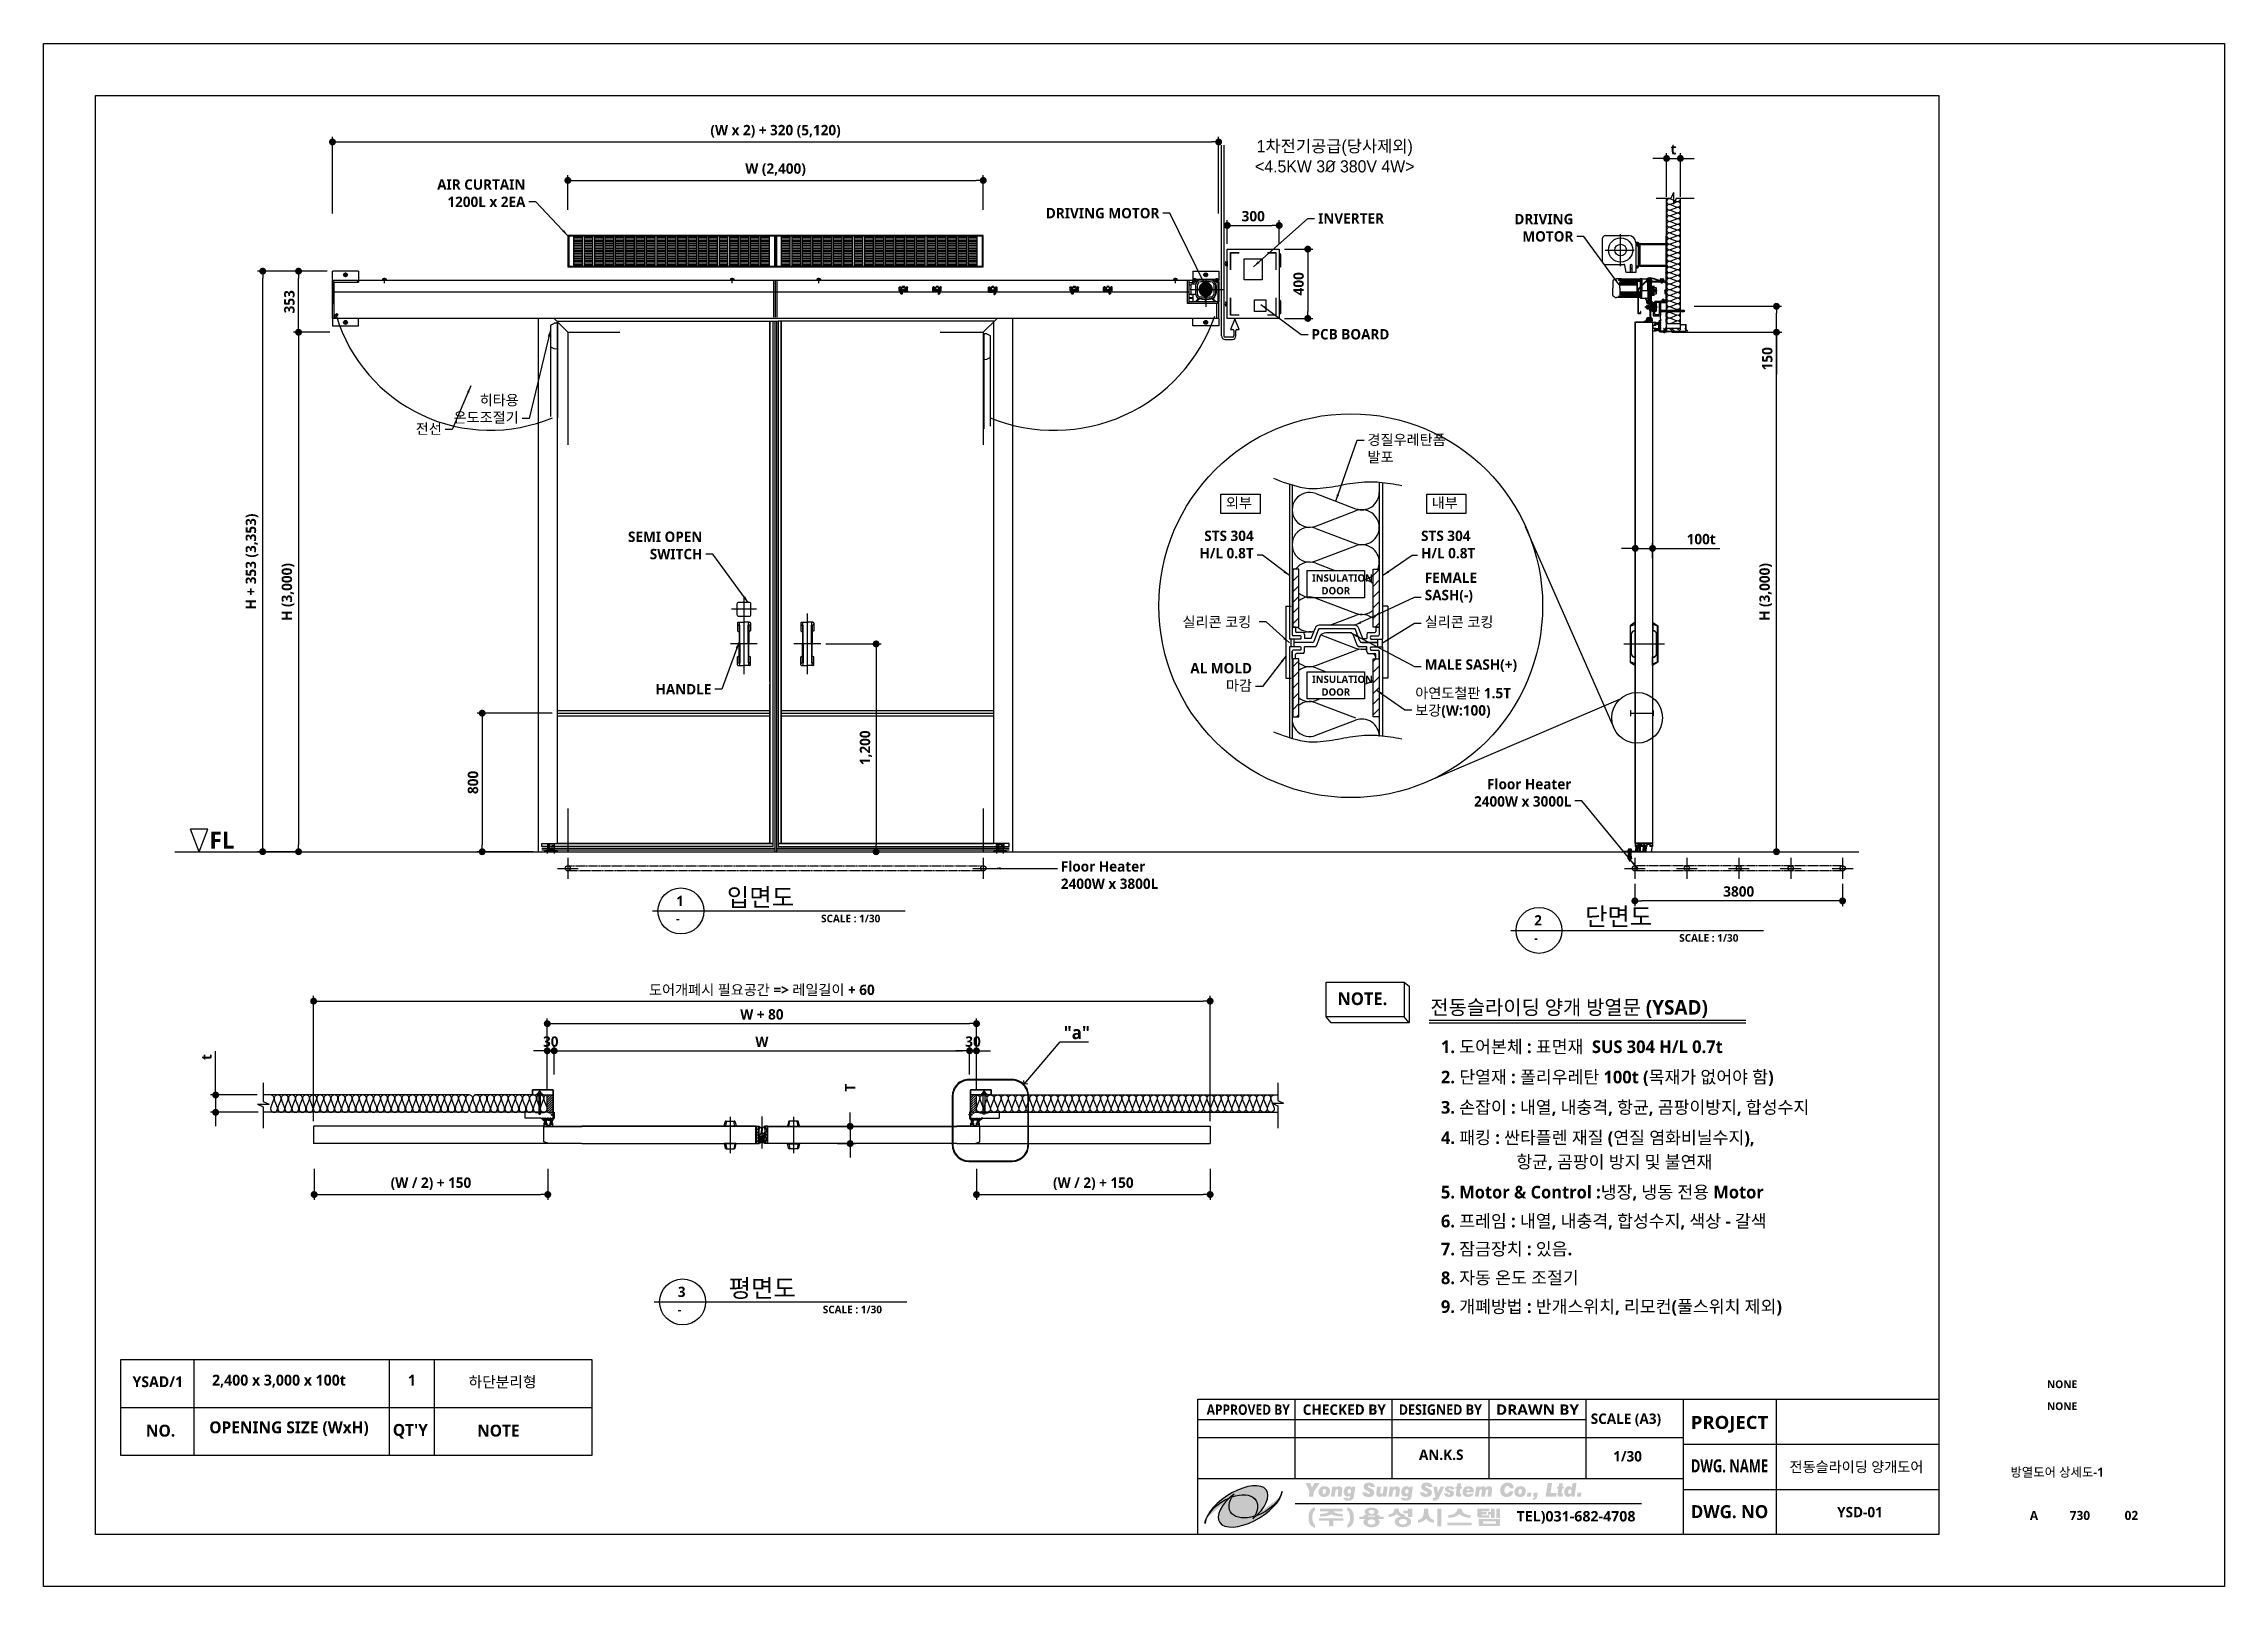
# Model space of a CAD drawing. Header units: millimetres. Extents: x 0 to 33600, y 0 to 8910.
# Drawn here: x 0 to 12600, y 0 to 8910 of the extents above; entities that cross this region are included whole.
import ezdxf
from ezdxf.enums import TextEntityAlignment as Align
from ezdxf.lldxf.tags import DXFTag

# ---------------------------------------------------------------- set-up
doc = ezdxf.new("R2010")
doc.units = ezdxf.units.MM
doc.header["$LTSCALE"] = 20
doc.header["$MEASUREMENT"] = 0
for name, pattern in [('CENTER', [2, 1.25, -0.25, 0.25, -0.25]), ('DASHED', [0.75, 0.5, -0.25]), ('HIDDEN', [0.375, 0.25, -0.125])]:
    doc.linetypes.add(name, pattern=pattern)
doc.layers.get('0').update_dxf_attribs({"linetype": 'CONTINUOUS'})
doc.layers.get('Defpoints').update_dxf_attribs({"color": 181, "linetype": 'CONTINUOUS'})
for name, color, linetype in [('1', 120, 'CONTINUOUS'), ('3', 3, 'CONTINUOUS'), ('9', 9, 'CONTINUOUS'), ('A-ANNO-TITL', 7, 'CONTINUOUS'), ('det', 7, 'DIVIDE'), ('DIM', 141, 'CONTINUOUS'), ('DOOR', 7, 'CONTINUOUS'), ('DOOR-2', 1, 'CONTINUOUS'), ('DOOR-3', 8, 'CONTINUOUS'), ('TEXT', 7, 'CONTINUOUS'), ('TEXT-1', 7, 'CONTINUOUS'), ('TEXT2', 7, 'CONTINUOUS'), ('TEXT3', 7, 'CONTINUOUS'), ('방열문', 7, 'CONTINUOUS')]:
    doc.layers.add(name, color=color, linetype=linetype)
doc.styles.add('SH_대대리576', font='')
doc.styles.get("Standard").update_dxf_attribs({"font": 'NanumGothicBold.ttf'})
doc.styles.get('SH_대대리576').set_extended_font_data('NanumGothic', bold=True)
tags = doc.linetypes.add('DASHDOT', pattern=[0.5375, 0.375, -0.05, 0.0625, -0.05]).pattern_tags.tags
tags[10:11] = [DXFTag(74, 4), DXFTag(75, 0), DXFTag(340, '0'), DXFTag(46, 1.0), DXFTag(50, 0.0), DXFTag(44, 0.0), DXFTag(45, 0.0)]
tags[8:9] = [DXFTag(74, 4), DXFTag(75, 0), DXFTag(340, '0'), DXFTag(46, 1.0), DXFTag(50, 0.0), DXFTag(44, 0.0), DXFTag(45, 0.0)]
tags[6:7] = [DXFTag(74, 4), DXFTag(75, 0), DXFTag(340, '0'), DXFTag(46, 1.0), DXFTag(50, 0.0), DXFTag(44, 0.0), DXFTag(45, 0.0)]
tags[4:5] = [DXFTag(74, 4), DXFTag(75, 0), DXFTag(340, '0'), DXFTag(46, 1.0), DXFTag(50, 0.0), DXFTag(44, 0.0), DXFTag(45, 0.0)]
tags = doc.linetypes.add('DIVIDE', pattern=[31.75, 12.7, -6.35, 0, -6.35, 0, -6.35]).pattern_tags.tags
tags[14:15] = [DXFTag(74, 4), DXFTag(75, 0), DXFTag(340, '0'), DXFTag(46, 1.0), DXFTag(50, 0.0), DXFTag(44, 0.0), DXFTag(45, 0.0)]
tags[12:13] = [DXFTag(74, 4), DXFTag(75, 0), DXFTag(340, '0'), DXFTag(46, 1.0), DXFTag(50, 0.0), DXFTag(44, 0.0), DXFTag(45, 0.0)]
tags[10:11] = [DXFTag(74, 4), DXFTag(75, 0), DXFTag(340, '0'), DXFTag(46, 1.0), DXFTag(50, 0.0), DXFTag(44, 0.0), DXFTag(45, 0.0)]
tags[8:9] = [DXFTag(74, 4), DXFTag(75, 0), DXFTag(340, '0'), DXFTag(46, 1.0), DXFTag(50, 0.0), DXFTag(44, 0.0), DXFTag(45, 0.0)]
tags[6:7] = [DXFTag(74, 4), DXFTag(75, 0), DXFTag(340, '0'), DXFTag(46, 1.0), DXFTag(50, 0.0), DXFTag(44, 0.0), DXFTag(45, 0.0)]
tags[4:5] = [DXFTag(74, 4), DXFTag(75, 0), DXFTag(340, '0'), DXFTag(46, 1.0), DXFTag(50, 0.0), DXFTag(44, 0.0), DXFTag(45, 0.0)]
tags = doc.linetypes.add('一点鎖線', pattern=[28.575, 19.05, -3.175, 3.175, -3.175]).pattern_tags.tags
tags[10:11] = [DXFTag(74, 4), DXFTag(75, 0), DXFTag(340, '0'), DXFTag(46, 1.0), DXFTag(50, 0.0), DXFTag(44, 0.0), DXFTag(45, 0.0)]
tags[8:9] = [DXFTag(74, 4), DXFTag(75, 0), DXFTag(340, '0'), DXFTag(46, 1.0), DXFTag(50, 0.0), DXFTag(44, 0.0), DXFTag(45, 0.0)]
tags[6:7] = [DXFTag(74, 4), DXFTag(75, 0), DXFTag(340, '0'), DXFTag(46, 1.0), DXFTag(50, 0.0), DXFTag(44, 0.0), DXFTag(45, 0.0)]
tags[4:5] = [DXFTag(74, 4), DXFTag(75, 0), DXFTag(340, '0'), DXFTag(46, 1.0), DXFTag(50, 0.0), DXFTag(44, 0.0), DXFTag(45, 0.0)]
tags = doc.linetypes.add('破線', pattern=[38.1, 25.4, -12.7]).pattern_tags.tags
tags[6:7] = [DXFTag(74, 4), DXFTag(75, 0), DXFTag(340, '0'), DXFTag(46, 1.0), DXFTag(50, 0.0), DXFTag(44, 0.0), DXFTag(45, 0.0)]
tags[4:5] = [DXFTag(74, 4), DXFTag(75, 0), DXFTag(340, '0'), DXFTag(46, 1.0), DXFTag(50, 0.0), DXFTag(44, 0.0), DXFTag(45, 0.0)]
tags = doc.linetypes.add('２点鎖線', pattern=[63.5, 31.75, -6.35, 6.35, -6.35, 6.35, -6.35]).pattern_tags.tags
tags[14:15] = [DXFTag(74, 4), DXFTag(75, 0), DXFTag(340, '0'), DXFTag(46, 1.0), DXFTag(50, 0.0), DXFTag(44, 0.0), DXFTag(45, 0.0)]
tags[12:13] = [DXFTag(74, 4), DXFTag(75, 0), DXFTag(340, '0'), DXFTag(46, 1.0), DXFTag(50, 0.0), DXFTag(44, 0.0), DXFTag(45, 0.0)]
tags[10:11] = [DXFTag(74, 4), DXFTag(75, 0), DXFTag(340, '0'), DXFTag(46, 1.0), DXFTag(50, 0.0), DXFTag(44, 0.0), DXFTag(45, 0.0)]
tags[8:9] = [DXFTag(74, 4), DXFTag(75, 0), DXFTag(340, '0'), DXFTag(46, 1.0), DXFTag(50, 0.0), DXFTag(44, 0.0), DXFTag(45, 0.0)]
tags[6:7] = [DXFTag(74, 4), DXFTag(75, 0), DXFTag(340, '0'), DXFTag(46, 1.0), DXFTag(50, 0.0), DXFTag(44, 0.0), DXFTag(45, 0.0)]
tags[4:5] = [DXFTag(74, 4), DXFTag(75, 0), DXFTag(340, '0'), DXFTag(46, 1.0), DXFTag(50, 0.0), DXFTag(44, 0.0), DXFTag(45, 0.0)]
doc.dimstyles.new('DIMLINE', dxfattribs={"dimtxt": 300, "dimasz": 50, "dimexe": 150, "dimexo": 100, "dimgap": 10, "dimtad": 1, "dimdec": 0, "dimdsep": 46, "dimlunit": 6, "dimtxsty": 'Standard', "dimblk": 'DOT', "dimcen": 2.5, "dimclrd": 256, "dimclre": 256, "dimclrt": 7, "dimadec": 0, "dimazin": 0, "dimtfac": 1, "dimtdec": 0, "dimtmove": 0, "dimatfit": 3, "dimldrblk": 'OPEN90', "dimfxl": 1, "dimarcsym": 0})
doc.dimstyles.new('yongsung', dxfattribs={"dimscale": 20, "dimtxt": 3, "dimasz": 2, "dimexe": 1.5, "dimexo": 1.5, "dimgap": 1, "dimtad": 1, "dimdec": 0, "dimdsep": 46, "dimlunit": 6, "dimtxsty": 'Standard', "dimblk": 'DOT', "dimcen": 0, "dimdle": 2, "dimclrd": 256, "dimclre": 256, "dimclrt": 256, "dimadec": 0, "dimazin": 0, "dimtfac": 480, "dimtdec": 0, "dimtix": 1, "dimtmove": 2, "dimatfit": 3, "dimfxl": 1, "dimtolj": 1, "dimtzin": 0, "dimarcsym": 0})

msp = doc.modelspace()

# ---------------------------------------------------------------- texts
at = {"style": 'SH_대대리576'}
for s, height, p in [('INSULATION', 42.57, (7328.7, 5802.6)), ('DOOR', 42.57, (7383, 5728.9)), ('INSULATION', 42.57, (7328.7, 5217.5)), ('DOOR', 42.57, (7383, 5143.8)), ('SCALE (A3)', 60, (8938.8, 938.3))]:
    msp.add_text(s, height=height, dxfattribs=at).set_placement(p)
for s, height, width, p, p2 in [('APPROVED BY', 60, 0.827763, (6719.7, 990.7), (7200.2, 990.7)), ('CHECKED BY', 60, 0.917775, (7274.7, 990.7), (7755.2, 990.7)), ('DESIGNED BY', 60, 0.871525, (7829.7, 990.7), (8310.2, 990.7)), ('DRAWN BY', 60, 1.047157, (8390.7, 990.7), (8871.2, 990.7)), ('PROJECT', 75, 1.014103, (9517, 909.3), (9964.5, 909.3)), ('DWG. NAME', 75, 0.684664, (9517, 658.6), (9964.5, 658.6)), ('DWG. NO', 75, 0.903315, (9517, 394), (9964.5, 394))]:
    msp.add_text(s, height=height, dxfattribs=dict(at, width=width)).set_placement(p, p2, align=Align.FIT)
at = {"color": 4, "style": 'SH_대대리576'}
for s, p in [('AN.K.S', (7946.6, 730.1)), ('1/30', (9068.6, 721.2))]:
    msp.add_text(s, height=60, dxfattribs=at).set_placement(p)
for s, p in [('전동슬라이딩 양개도어', (10474.2, 690.5)), ('YSD-01', (10494.8, 428.8))]:
    msp.add_text(s, height=60, dxfattribs=at).set_placement(p, align=Align.MIDDLE)
at = {"color": 7, "style": 'SH_대대리576', "width": 0.920477}
msp.add_text('TEL)031-682-4708', height=60, dxfattribs=at).set_placement((8510.4, 374.9), (9197.2, 374.9), align=Align.FIT)
at = {"color": 4, "insert": (7459.8, 8353), "char_height": 70, "attachment_point": 2, "style": 'SH_대대리576'}
msp.add_mtext('{\\fHYwulM|b0|i0|c129|p18;1차전기공급(당사제외)\\P<4.5KW 3\\fISOCPEUR|b0|i0|c0|p34;%%C\\fHYwulM|b0|i0|c129|p18; 380V 4W>}', dxfattribs=at)
at = {"layer": 'A-ANNO-TITL', "style": 'SH_대대리576'}
for s, height, p in [('NONE', 45, (11662.2, 1167.3)), ('NONE', 45, (11662.2, 1040.6)), ('방열도어 상세도-1', 52.5, (11633.9, 660.2)), ('A', 52.5, (11499.8, 409.7)), ('730', 52.5, (11765.4, 409.7)), ('02', 52.5, (12062.7, 409.7))]:
    msp.add_text(s, height=height, dxfattribs=at).set_placement(p, align=Align.MIDDLE)
at = {"layer": 'TEXT', "style": 'SH_대대리576'}
for s, height, p in [('외부', 60, (6831.2, 6227.8)), ('내부', 60, (8020, 6227.8)), ('1', 59, (3654.8, 3929.2)), ('-', 50.2, (3654.1, 3831.4)), ('SCALE : 1/30', 44.25, (4492, 3835)), ('2', 59, (8612.8, 3817.1)), ('-', 50.2, (8612.1, 3719.3)), ('SCALE : 1/30', 44.25, (9450, 3722.9)), ('3', 59, (3664.7, 1671.4)), ('-', 50.2, (3664, 1573.5)), ('SCALE : 1/30', 44.25, (4501.9, 1577.1)), ('YSAD/1', 62.56, (513.6, 1150.5)), ('2,400 x 3,000 x 100t', 62.56, (973.1, 1159.8)), ('1', 62.6, (2104.6, 1159.8)), ('NO.', 68.61, (591.2, 865)), ('OPENING SIZE (WxH)', 68.605, (957, 884)), ("QT'Y", 68.61, (2017.5, 869.2)), ('NOTE', 68.61, (2504.9, 865))]:
    msp.add_text(s, height=height, dxfattribs=at).set_placement(p)
msp.add_text('하단분리형', height=62.56, dxfattribs=at).set_placement((2651.6, 1149.6), align=Align.CENTER)
at = {"layer": 'TEXT', "char_height": 60, "style": 'SH_대대리576'}
for s, insert, attachment_point in [('AIR CURTAIN\\P1200L x 2EA', (2783.7, 7965.5), 9), ('DRIVING MOTOR', (6446.9, 7900.1), 9), ('INVERTER', (7363.5, 7870.7), 7), ('DRIVING\\PMOTOR', (8838.7, 7765.9), 9), ('PCB BOARD', (7325.6, 7200.6), 7), ('히타용\\P온도조절기', (2745.3, 6714.6), 9), ('전선', (2300.7, 6650.7), 9), ('경질우레탄폼\\P발포', (7649.1, 6486.7), 7), ('SEMI OPEN\\PSWITCH', (3806.1, 5931.1), 9), ('STS 304\\PH/L 0.8T', (6991.8, 5936.2), 9), ('STS 304\\PH/L 0.8T', (7958.5, 5936.2), 7), ('FEMALE\\PSASH(-)', (7979.9, 5682), 7), ('실리콘 코킹', (6977.2, 5533.3), 9), ('실리콘 코킹', (7979.9, 5533.3), 7), ('AL MOLD\\P마감', (6981.7, 5166.5), 9), ('MALE SASH(+)', (7979.9, 5280.8), 7), ('HANDLE', (3858.5, 5151.2), 9), ('아연도철판 1.5T\\P보강(W:100)', (7924.9, 5016), 7), ('Floor Heater\\P2400W x 3000L', (8827.5, 4502.6), 9), ('Floor Heater\\P2400W x 3800L', (5877.2, 4027), 7)]:
    msp.add_mtext(s, dxfattribs=dict(at, insert=insert, attachment_point=attachment_point))
at = {"layer": 'TEXT-1', "style": 'SH_대대리576'}
for s, p in [('입면도', (3947.6, 3928)), ('단면도', (8905.6, 3816)), ('평면도', (3957.5, 1670.2))]:
    msp.add_text(s, height=103.25, dxfattribs=at).set_placement(p)
at = {"layer": 'TEXT2', "style": 'SH_대대리576'}
for s, height, p in [('NOTE.', 72.92, (7475.6, 3357.4)), ('전동슬라이딩 양개 방열문 (YSAD)', 83.979, (8012.4, 3302.1)), ('1. 도어본체 : 표면재  SUS 304 H/L 0.7t', 72.922, (8073.2, 3080.2)), ('2. 단열재 : 폴리우레탄 100t (목재가 없어야 함)', 72.922, (8073.2, 2905.2)), ('3. 손잡이 : 내열, 내충격, 항균, 곰팡이방지, 합성수지', 72.922, (8073.2, 2730.3)), ('4. 패킹 : 싼타플렌 재질 (연질 염화비닐수지),', 72.922, (8073.2, 2555.3)), ('항균, 곰팡이 방지 및 불연재', 72.922, (8509, 2415.3)), ('5. Motor & Control :냉장, 냉동 전용 Motor', 72.922, (8073.2, 2240.4)), ('6. 프레임 : 내열, 내충격, 합성수지, 색상 - 갈색', 72.922, (8073.2, 2073.3)), ('7. 잠금장치 : 있음.', 72.922, (8073.2, 1912)), ('8. 자동 온도 조절기', 72.922, (8073.2, 1745.8)), ('9. 개폐방법 : 반개스위치, 리모컨(풀스위치 제외)', 72.922, (8073.2, 1579.6))]:
    msp.add_text(s, height=height, dxfattribs=at).set_placement(p)
at = {"layer": 'TEXT3', "style": 'SH_대대리576'}
msp.add_text('"a" ', height=75, dxfattribs=at).set_placement((5894, 3160.5))
at = {"layer": '방열문', "ltscale": 3, "style": 'SH_대대리576'}
msp.add_text('FL', height=100, dxfattribs=at).set_placement((958.2, 4259.7))

# ---------------------------------------------------------------- blocks, each defined once
blk = doc.blocks.new('_Dot')
at = {"color": 0, "linetype": 'ByBlock', "lineweight": -2}
blk.add_line((-0.5, 0), (-1, 0), dxfattribs=at)
at = {"color": 0, "linetype": 'ByBlock', "const_width": 0.5}
blk.add_lwpolyline([(-0.25, 0, 1), (0.25, 0, 1)], format="xyb", close=True, dxfattribs=at)
blk = doc.blocks.new('A$C2D346D32')
for p, q in [((43, 175), (10, 175)), ((10, 82), (10, 175)), ((45, 42), (45, 173)), ((2, 69), (6, 69)), ((2, 64), (11, 64)), ((2, 60), (11, 60)), ((2, 55), (11, 55)), ((2, 51), (11, 51)), ((2, 46), (11, 46)), ((2, 42), (11, 42)), ((2, 37), (11, 37)), ((2, 33), (11, 33)), ((2, 28), (11, 28)), ((2, 24), (11, 24)), ((2, 19), (11, 19)), ((2, 15), (11, 15)), ((2, 10), (8, 10)), ((9, 75), (6, 75)), ((6, 69), (6, 75)), ((8, 10), (8, 5)), ((37, 5), (8, 5)), ((9, 70), (9, 75)), ((10, 82), (11, 72)), ((11, 70), (11, 72)), ((11, 60), (11, 64)), ((11, 51), (11, 55)), ((11, 42), (11, 46)), ((11, 33), (11, 37)), ((11, 24), (11, 28)), ((11, 15), (11, 19)), ((29, 11), (13, 11)), ((13, 11), (13, 8)), ((29, 8), (13, 8)), ((28, 5), (35, 5)), ((29, 20), (29, 19)), ((29, 20), (33, 20)), ((29, 20), (29, 5)), ((29, 19), (34, 19)), ((29, 19), (29, 5)), ((33, 20), (34, 19)), ((33, 20), (33, 5)), ((34, 19), (34, 5)), ((43, 11), (34, 11)), ((40, 8), (34, 8)), ((38, 5), (37, 5)), ((45, 5), (38, 5)), ((38, 5), (38, 5)), ((45, 42), (39, 27)), ((39, 24), (39, 27)), ((45, 24), (39, 24)), ((40, 8), (40, 8)), ((45, 8), (40, 8)), ((42, 93), (42, 113)), ((45, 113), (42, 113)), ((42, 63), (42, 83)), ((45, 63), (42, 63)), ((45, 24), (45, 13)), ((45, 8), (45, 5))]:
    blk.add_line(p, q)
at = {"color": 1}
for p, q in [((31, 21), (31, 0)), ((31, 4), (31, 2)), ((32, 4), (31, 4)), ((32, 4), (32, 2))]:
    blk.add_line(p, q, dxfattribs=at)
for centre, radius, start, end in [((43, 173), 2, 0, 90), ((2, 67), 2.5, 90, 270), ((2, 58), 2.5, 90, 270), ((2, 49), 2.5, 90, 270), ((2, 40), 2.5, 90, 270), ((2, 31), 2.5, 90, 270), ((2, 22), 2.5, 90, 270), ((2, 13), 2.5, 90, 270), ((10, 70), 1, 180, 0), ((28, 4), 0.286, 90, 200.9424), ((31, 6), 3.84, 200.9424, 339.0576), ((35, 4), 0.286, 339.0576, 90), ((43, 13), 2, 270, 0)]:
    blk.add_arc(centre, radius, start, end)
blk = doc.blocks.new('*D119')
at = {"layer": 'Defpoints', "color": 0}
for p in [(1684, 7243), (1473, 4243), (1516, 4243)]:
    blk.add_point(p, dxfattribs=at)
at = {"layer": 'DIM', "lineweight": -2}
for p, q in [((1654, 7243), (1443, 7243)), ((1473, 7203), (1473, 4283)), ((1486, 4243), (1443, 4243))]:
    blk.add_line(p, q, dxfattribs=at)
at = {"layer": 'DIM', "linetype": 'ByBlock', "lineweight": -2, "xscale": 40, "yscale": 40, "zscale": 40}
for p, rotation in [((1473, 7243), 90), ((1473, 4243), 270)]:
    blk.add_blockref('_Dot', p, dxfattribs=dict(at, rotation=rotation))
at = {"layer": 'DIM', "insert": (1412, 5743), "char_height": 60, "attachment_point": 5, "rotation": 90}
blk.add_mtext('\\A1;H (3,000)', dxfattribs=at)
blk = doc.blocks.new('*D120')
at = {"layer": 'Defpoints', "color": 0}
for p in [(1473, 7596), (1669, 7596), (1684, 7243)]:
    blk.add_point(p, dxfattribs=at)
at = {"layer": 'DIM', "lineweight": -2}
for p, q in [((1639, 7596), (1443, 7596)), ((1473, 7283), (1473, 7556)), ((1654, 7243), (1443, 7243))]:
    blk.add_line(p, q, dxfattribs=at)
at = {"layer": 'DIM', "linetype": 'ByBlock', "lineweight": -2, "xscale": 40, "yscale": 40, "zscale": 40}
for p, rotation in [((1473, 7596), 90), ((1473, 7243), 270)]:
    blk.add_blockref('_Dot', p, dxfattribs=dict(at, rotation=rotation))
at = {"layer": 'DIM', "insert": (1420, 7419), "char_height": 60, "attachment_point": 5, "rotation": 90}
blk.add_mtext('\\A1;353', dxfattribs=at)
blk = doc.blocks.new('*D121')
at = {"layer": 'Defpoints', "color": 0}
for p in [(1266, 7596), (1616, 7596), (1516, 4243)]:
    blk.add_point(p, dxfattribs=at)
at = {"layer": 'DIM', "lineweight": -2}
for p, q in [((1586, 7596), (1236, 7596)), ((1266, 4283), (1266, 7556)), ((1486, 4243), (1236, 4243))]:
    blk.add_line(p, q, dxfattribs=at)
at = {"layer": 'DIM', "linetype": 'ByBlock', "lineweight": -2, "xscale": 40, "yscale": 40, "zscale": 40}
for p, rotation in [((1266, 7596), 90), ((1266, 4243), 270)]:
    blk.add_blockref('_Dot', p, dxfattribs=dict(at, rotation=rotation))
at = {"layer": 'DIM', "insert": (1204, 5919), "char_height": 60, "attachment_point": 5, "rotation": 90}
blk.add_mtext('\\A1;H + 353 (3,353)', dxfattribs=at)
blk = doc.blocks.new('*D122')
at = {"layer": 'Defpoints', "color": 0}
for p in [(6789, 8342), (1669, 7898), (6789, 7898)]:
    blk.add_point(p, dxfattribs=at)
at = {"layer": 'DIM', "lineweight": -2}
for p, q in [((1669, 7928), (1669, 8372)), ((1709, 8342), (6749, 8342)), ((6789, 7928), (6789, 8372))]:
    blk.add_line(p, q, dxfattribs=at)
at = {"layer": 'DIM', "linetype": 'ByBlock', "lineweight": -2, "xscale": 40, "yscale": 40, "zscale": 40, "rotation": 180}
blk.add_blockref('_Dot', (1669, 8342), dxfattribs=at)
at = {"layer": 'DIM', "linetype": 'ByBlock', "lineweight": -2, "xscale": 40, "yscale": 40, "zscale": 40}
blk.add_blockref('_Dot', (6789, 8342), dxfattribs=at)
at = {"layer": 'DIM', "insert": (4229, 8404), "char_height": 60, "attachment_point": 5}
blk.add_mtext('\\A1;(W x 2) + 320 (5,120)', dxfattribs=at)
blk = doc.blocks.new('*D123')
at = {"layer": 'Defpoints', "color": 0}
for p in [(5429, 8120), (3029, 7921), (5429, 7921)]:
    blk.add_point(p, dxfattribs=at)
at = {"layer": 'DIM', "lineweight": -2}
for p, q in [((3029, 7951), (3029, 8150)), ((3069, 8120), (5389, 8120)), ((5429, 7951), (5429, 8150))]:
    blk.add_line(p, q, dxfattribs=at)
at = {"layer": 'DIM', "linetype": 'ByBlock', "lineweight": -2, "xscale": 40, "yscale": 40, "zscale": 40, "rotation": 180}
blk.add_blockref('_Dot', (3029, 8120), dxfattribs=at)
at = {"layer": 'DIM', "linetype": 'ByBlock', "lineweight": -2, "xscale": 40, "yscale": 40, "zscale": 40}
blk.add_blockref('_Dot', (5429, 8120), dxfattribs=at)
at = {"layer": 'DIM', "insert": (4229, 8182), "char_height": 60, "attachment_point": 5}
blk.add_mtext('\\A1;W (2,400)', dxfattribs=at)
blk = doc.blocks.new('*D124')
at = {"layer": 'Defpoints', "color": 0}
for p in [(7139, 7860), (6839, 7723), (7139, 7723)]:
    blk.add_point(p, dxfattribs=at)
at = {"layer": 'DIM', "lineweight": -2}
for p, q in [((6839, 7753), (6839, 7890)), ((6879, 7860), (7099, 7860)), ((7139, 7753), (7139, 7890))]:
    blk.add_line(p, q, dxfattribs=at)
at = {"layer": 'DIM', "linetype": 'ByBlock', "lineweight": -2, "xscale": 40, "yscale": 40, "zscale": 40, "rotation": 180}
blk.add_blockref('_Dot', (6839, 7860), dxfattribs=at)
at = {"layer": 'DIM', "linetype": 'ByBlock', "lineweight": -2, "xscale": 40, "yscale": 40, "zscale": 40}
blk.add_blockref('_Dot', (7139, 7860), dxfattribs=at)
at = {"layer": 'DIM', "insert": (6989, 7913), "char_height": 60, "attachment_point": 5}
blk.add_mtext('\\A1;300', dxfattribs=at)
blk = doc.blocks.new('*D125')
at = {"layer": 'Defpoints', "color": 0}
for p in [(7139, 7723), (7139, 7323), (7304, 7323)]:
    blk.add_point(p, dxfattribs=at)
at = {"layer": 'DIM', "lineweight": -2}
for p, q in [((7169, 7723), (7334, 7723)), ((7304, 7683), (7304, 7363)), ((7169, 7323), (7334, 7323))]:
    blk.add_line(p, q, dxfattribs=at)
at = {"layer": 'DIM', "linetype": 'ByBlock', "lineweight": -2, "xscale": 40, "yscale": 40, "zscale": 40}
for p, rotation in [((7304, 7723), 90), ((7304, 7323), 270)]:
    blk.add_blockref('_Dot', p, dxfattribs=dict(at, rotation=rotation))
at = {"layer": 'DIM', "insert": (7251, 7523), "char_height": 60, "attachment_point": 5, "rotation": 90}
blk.add_mtext('\\A1;400', dxfattribs=at)
blk = doc.blocks.new('*D126')
at = {"layer": 'Defpoints', "color": 0}
for p in [(9377, 7243), (10012, 7243), (9962, 4243)]:
    blk.add_point(p, dxfattribs=at)
at = {"layer": 'DIM', "lineweight": -2}
for p, q in [((9407, 7243), (10042, 7243)), ((10012, 4283), (10012, 7203)), ((9992, 4243), (10042, 4243))]:
    blk.add_line(p, q, dxfattribs=at)
at = {"layer": 'DIM', "linetype": 'ByBlock', "lineweight": -2, "xscale": 40, "yscale": 40, "zscale": 40}
for p, rotation in [((10012, 7243), 90), ((10012, 4243), 270)]:
    blk.add_blockref('_Dot', p, dxfattribs=dict(at, rotation=rotation))
at = {"layer": 'DIM', "insert": (9950, 5743), "char_height": 60, "attachment_point": 5, "rotation": 90}
blk.add_mtext('\\A1;H (3,000)', dxfattribs=at)
blk = doc.blocks.new('A$C6C8934C4')
at = {"color": 0}
for centre, start in [((-3, -95), 81.3395), ((-3, -96), 81.3862)]:
    blk.add_arc(centre, 106, start, 90, dxfattribs=at)
blk.add_arc((12, 10), 0.538, 283.2102, 67.1877)
at = {"layer": '방열문', "color": 1, "linetype": 'CENTER'}
for p, q in [((-21, 11), (-3, 11)), ((-17, 15), (-17, 7))]:
    blk.add_line(p, q, dxfattribs=at)
at = {"layer": '방열문', "color": 0}
for p, q in [((-15, 12), (-3, 12)), ((-15, 10), (-3, 10))]:
    blk.add_line(p, q, dxfattribs=at)
blk.add_arc((-17, 11), 1.81, 16.6015, 343.3985, dxfattribs=at)
at = {"layer": '방열문', "color": 1, "linetype": 'CENTER'}
blk.add_arc((-3, -95), 106, 80.8303, 90, dxfattribs=at)
blk = doc.blocks.new('A$C755A1BEC')
for p, q in [((0, 18), (0, 0)), ((50, 18), (0, 18)), ((3, 3), (3, 0)), ((5, 3), (5, 0)), ((12, 3), (12, 0)), ((13, 3), (13, 0)), ((16, 14), (33, 14)), ((16, 14), (16, 0)), ((33, 14), (33, 0)), ((37, 3), (37, 0)), ((38, 3), (38, 0)), ((45, 3), (45, 0)), ((47, 3), (47, 0)), ((50, 18), (50, 0)), ((0, 0), (3, 0)), ((5, 0), (12, 0)), ((13, 0), (16, 0)), ((37, 0), (34, 0)), ((45, 0), (38, 0)), ((50, 0), (47, 0))]:
    blk.add_line(p, q)
for centre, radius, start, end in [((0, 18), 0.2, 90, 180), ((0, 0), 0.2, 180, 270), ((4, 5), 2.5, 287.4576, 252.5424), ((3, 0), 0.2, 270, 0), ((5, 0), 0.2, 180, 270), ((12, 5), 2.5, 287.4576, 252.5424), ((12, 0), 0.2, 270, 0), ((13, 0), 0.2, 180, 270), ((16, 0), 0.2, 270, 0), ((34, 0), 0.2, 180, 270), ((37, 5), 2.5, 287.4576, 252.5424), ((37, 0), 0.2, 270, 0), ((38, 0), 0.2, 180, 270), ((46, 5), 2.5, 287.4576, 252.5424), ((45, 0), 0.2, 270, 0), ((47, 0), 0.2, 180, 270), ((50, 18), 0.2, 0, 90), ((50, 0), 0.2, 270, 0)]:
    blk.add_arc(centre, radius, start, end)
blk = doc.blocks.new('A$C36386FCA')
at = {"color": 0}
for centre, start in [((-103, 17), 351.3862), ((-102, 17), 351.3395)]:
    blk.add_arc(centre, 106, start, 0, dxfattribs=at)
blk.add_arc((3, 1), 0.538, 193.2102, 337.1877)
at = {"layer": '방열문', "color": 1, "linetype": 'CENTER'}
for p, q in [((8, 35), (0, 35)), ((4, 39), (4, 17))]:
    blk.add_line(p, q, dxfattribs=at)
at = {"layer": '방열문', "color": 0}
for p, q in [((3, 34), (3, 17)), ((4, 34), (4, 17))]:
    blk.add_line(p, q, dxfattribs=at)
blk.add_arc((4, 35), 1.81, 286.6015, 253.3985, dxfattribs=at)
at = {"layer": '방열문', "color": 1, "linetype": 'CENTER'}
blk.add_arc((-102, 17), 106, 350.8303, 0, dxfattribs=at)
blk = doc.blocks.new('*D127')
at = {"layer": 'Defpoints', "color": 0}
for p in [(4490, 5443), (4490, 4243), (4810, 4243)]:
    blk.add_point(p, dxfattribs=at)
at = {"layer": 'DIM', "lineweight": -2}
for p, q in [((4520, 5443), (4840, 5443)), ((4810, 5403), (4810, 4283)), ((4520, 4243), (4840, 4243))]:
    blk.add_line(p, q, dxfattribs=at)
at = {"layer": 'DIM', "linetype": 'ByBlock', "lineweight": -2, "xscale": 40, "yscale": 40, "zscale": 40}
for p, rotation in [((4810, 5443), 90), ((4810, 4243), 270)]:
    blk.add_blockref('_Dot', p, dxfattribs=dict(at, rotation=rotation))
at = {"layer": 'DIM', "insert": (4751, 4843), "char_height": 60, "attachment_point": 5, "rotation": 90}
blk.add_mtext('\\A1;1,200', dxfattribs=at)
blk = doc.blocks.new('*D128')
at = {"layer": 'Defpoints', "color": 0}
for p in [(9296, 5995), (9196, 5909), (9296, 5909)]:
    blk.add_point(p, dxfattribs=at)
at = {"layer": 'DIM', "lineweight": -2}
for p, q in [((9156, 5995), (9116, 5995)), ((9196, 5939), (9196, 6025)), ((9196, 5995), (9296, 5995)), ((9296, 5939), (9296, 6025)), ((9296, 5995), (9685, 5995))]:
    blk.add_line(p, q, dxfattribs=at)
at = {"layer": 'DIM', "linetype": 'ByBlock', "lineweight": -2, "xscale": 40, "yscale": 40, "zscale": 40}
blk.add_blockref('_Dot', (9196, 5995), dxfattribs=at)
at = {"layer": 'DIM', "linetype": 'ByBlock', "lineweight": -2, "xscale": 40, "yscale": 40, "zscale": 40, "rotation": 180}
blk.add_blockref('_Dot', (9296, 5995), dxfattribs=at)
at = {"layer": 'DIM', "insert": (9577, 6048), "char_height": 60, "attachment_point": 5}
blk.add_mtext('\\A1;100t', dxfattribs=at)
blk = doc.blocks.new('A$C0C9276BF')
at = {"layer": 'DOOR-3', "color": 1}
for p, q in [((13, 152), (0, 152)), ((4, 168), (4, 52)), ((9, 157), (4, 157)), ((9, 147), (4, 147)), ((9, 165), (9, 55)), ((11, 175), (159, 175)), ((14, 170), (159, 170)), ((159, 220), (159, 0)), ((164, 220), (159, 220)), ((164, 220), (164, 0)), ((13, 67), (0, 67)), ((9, 72), (4, 72)), ((9, 62), (4, 62)), ((11, 45), (159, 45)), ((14, 50), (159, 50)), ((164, 0), (159, 0))]:
    blk.add_line(p, q, dxfattribs=at)
for centre, radius, start, end in [((11, 168), 7, 90, 180), ((14, 165), 5, 90, 180), ((11, 52), 7, 180, 270), ((14, 55), 5, 180, 270)]:
    blk.add_arc(centre, radius, start, end, dxfattribs=at)
blk = doc.blocks.new('A$C34577A09')
at = {"layer": 'DOOR-3', "linetype": 'ByBlock'}
for p, q in [((0, 61), (0, 197)), ((0, 61), (0, 197)), ((14, 129), (182, 129)), ((15, 212), (152, 212)), ((104, 35), (104, 221)), ((192, 174), (203, 174)), ((192, 172), (192, 0)), ((210, 171), (192, 171)), ((192, 171), (192, 169)), ((192, 169), (207, 169)), ((200, 155), (200, 171)), ((200, 171), (200, 171)), ((203, 174), (203, 155)), ((207, 34), (207, 169)), ((210, 31), (210, 171)), ((15, 46), (123, 46)), ((137, 0), (128, 42)), ((192, 0), (137, 0)), ((162, 3), (162, 44)), ((168, 44), (168, 3)), ((207, 34), (192, 34)), ((192, 31), (210, 31)), ((194, 31), (194, 29)), ((194, 29), (205, 29)), ((198, 38), (202, 38)), ((198, 31), (198, 38)), ((202, 38), (202, 31)), ((205, 29), (205, 31))]:
    blk.add_line(p, q, dxfattribs=at)
for centre, radius in [((104, 129), 70), ((104, 129), 33.5), ((165, 22), 2.93)]:
    blk.add_circle(centre, radius, dxfattribs=at)
for centre, radius, start, end in [((15, 197), 15, 90, 180), ((152, 172), 40, 0, 90), ((201, 155), 1.52, 180.1429, 359.8571), ((15, 61), 15, 180, 270), ((123, 41), 5, 11.9784, 90), ((165, 44), 2.98, 0.2056, 179.7944), ((165, 3), 2.98, 176.0524, 3.9476), ((200, 29), 3.4, 180.8166, 359.1834)]:
    blk.add_arc(centre, radius, start, end, dxfattribs=at)
blk = doc.blocks.new('*D129')
at = {"layer": 'Defpoints', "color": 0}
for p in [(9507, 7393), (10012, 7393), (9464, 7243)]:
    blk.add_point(p, dxfattribs=at)
at = {"layer": 'DIM', "lineweight": -2}
for p, q in [((9537, 7393), (10042, 7393)), ((10012, 7283), (10012, 7353)), ((9494, 7243), (10042, 7243)), ((10012, 7243), (10012, 7000))]:
    blk.add_line(p, q, dxfattribs=at)
at = {"layer": 'DIM', "linetype": 'ByBlock', "lineweight": -2, "xscale": 40, "yscale": 40, "zscale": 40}
for p, rotation in [((10012, 7393), 90), ((10012, 7243), 270)]:
    blk.add_blockref('_Dot', p, dxfattribs=dict(at, rotation=rotation))
at = {"layer": 'DIM', "insert": (9959, 7090), "char_height": 60, "attachment_point": 5, "rotation": 90}
blk.add_mtext('\\A1;150', dxfattribs=at)
blk = doc.blocks.new('*D130')
at = {"layer": 'Defpoints', "color": 0}
for p in [(9457, 8247), (9377, 7996), (9457, 7996)]:
    blk.add_point(p, dxfattribs=at)
at = {"layer": 'DIM', "lineweight": -2}
for p, q in [((9337, 8247), (9297, 8247)), ((9377, 8026), (9377, 8277)), ((9377, 8247), (9457, 8247)), ((9457, 8026), (9457, 8277)), ((9497, 8247), (9537, 8247))]:
    blk.add_line(p, q, dxfattribs=at)
at = {"layer": 'DIM', "linetype": 'ByBlock', "lineweight": -2, "xscale": 40, "yscale": 40, "zscale": 40}
blk.add_blockref('_Dot', (9377, 8247), dxfattribs=at)
at = {"layer": 'DIM', "linetype": 'ByBlock', "lineweight": -2, "xscale": 40, "yscale": 40, "zscale": 40, "rotation": 180}
blk.add_blockref('_Dot', (9457, 8247), dxfattribs=at)
at = {"layer": 'DIM', "insert": (9417, 8300), "char_height": 60, "attachment_point": 5}
blk.add_mtext('\\A1;t', dxfattribs=at)
blk = doc.blocks.new('INSU')
at = {"layer": '3'}
for p, q in [((0.01, 0.73), (0.19, 0.27)), ((0.39, 0.73), (0.21, 0.27))]:
    blk.add_line(p, q, dxfattribs=at)
for centre, start, end in [((0.2, 0.8), 339.2034, 200.7966), ((0, 0.2), 270, 20.7966), ((0.4, 0.2), 159.2034, 270)]:
    blk.add_arc(centre, 0.2, start, end, dxfattribs=at)
blk = doc.blocks.new('A$C218C5527')
h = blk.add_hatch(color=1)
edge = h.paths.add_edge_path()
edge.add_ellipse((5.05, 2.14), major_axis=(-4.79, -2.98), ratio=0.580265, start_angle=131.9714, end_angle=248.5968, ccw=False)
edge.add_ellipse((5.05, 2.14), major_axis=(-4.79, -2.98), ratio=0.580265, start_angle=125.4238, end_angle=131.9714, ccw=False)
edge.add_ellipse((6.06, 3.31), major_axis=(-5.8, -3.76), ratio=0.472671, start_angle=104.5749, end_angle=339.9724)
edge.add_ellipse((5.05, 2.14), major_axis=(-4.79, -2.98), ratio=0.580265, start_angle=253.4092, end_angle=333.3098, ccw=False)
edge.add_ellipse((8.69, 4.5), major_axis=(5.95, 3.51), ratio=0.472671, start_angle=105.5245, end_angle=113.8539, ccw=False)
edge.add_ellipse((9.76, 5.7), major_axis=(-4.89, -2.73), ratio=0.583553, start_angle=307.9879, end_angle=314.6539)
h = blk.add_hatch(color=5)
edge = h.paths.add_edge_path()
edge.add_ellipse((9.72, 5.67), major_axis=(4.93, 2.74), ratio=0.580265, start_angle=131.9714, end_angle=248.5968, ccw=False)
edge.add_ellipse((9.72, 5.67), major_axis=(4.93, 2.74), ratio=0.580265, start_angle=125.4238, end_angle=131.9714, ccw=False)
edge.add_ellipse((8.66, 4.55), major_axis=(5.98, 3.46), ratio=0.472671, start_angle=104.5749, end_angle=339.9724)
edge.add_ellipse((9.72, 5.67), major_axis=(4.93, 2.74), ratio=0.580265, start_angle=253.4092, end_angle=333.3098, ccw=False)
edge.add_ellipse((5.98, 3.49), major_axis=(-6.12, -3.22), ratio=0.472671, start_angle=105.5245, end_angle=113.8539, ccw=False)
edge.add_ellipse((4.85, 2.35), major_axis=(5.02, 2.48), ratio=0.583553, start_angle=307.9879, end_angle=314.6539)
at = {"color": 1}
blk.add_ellipse((6.06, 3.31), major_axis=(-5.8, -3.76), ratio=0.472671, start_param=1.820342, end_param=5.933638, dxfattribs=at)
at = {"color": 1, "extrusion": (0, 0, -1)}
for start_param, end_param in [(0.465832, 1.86036), (1.944353, 4.094127)]:
    blk.add_ellipse((5.05, 2.14), major_axis=(-4.79, -2.98), ratio=0.580265, start_param=start_param, end_param=end_param, dxfattribs=at)
at = {"color": 5}
blk.add_ellipse((8.69, 4.5), major_axis=(5.95, 3.51), ratio=0.472671, start_param=1.820342, end_param=5.933638, dxfattribs=at)
at = {"color": 5, "extrusion": (0, 0, -1)}
for start_param, end_param in [(5.070129, 7.190969), (3.610997, 5.004166)]:
    blk.add_ellipse((9.76, 5.7), major_axis=(-4.89, -2.73), ratio=0.583553, start_param=start_param, end_param=end_param, dxfattribs=at)
blk = doc.blocks.new('A$C60AD7C35')
at = {"layer": '9'}
for p, q in [((0, 118), (0, 122)), ((0, 122), (29, 122)), ((1, 80), (1, 115)), ((1, 115), (49, 115)), ((1, 56), (1, 80)), ((1, 80), (148, 80)), ((1, 62), (148, 62)), ((1, 56), (4, 42)), ((2, 116), (27, 116)), ((4, 118), (4, 122)), ((5, 122), (5, 118)), ((5, 117), (24, 117)), ((5, 115), (5, 116)), ((9, 37), (68, 37)), ((15, 125), (13, 123)), ((15, 108), (15, 133)), ((15, 125), (16, 123)), ((19, 47), (49, 47)), ((23, 98), (49, 98)), ((24, 118), (24, 122)), ((24, 115), (24, 116)), ((25, 122), (25, 118)), ((29, 118), (29, 122)), ((32, 99), (30, 99)), ((30, 96), (30, 99)), ((32, 96), (30, 96)), ((34, 32), (34, 62)), ((35, 102), (35, 104)), ((38, 104), (35, 104)), ((35, 104), (38, 104)), ((35, 100), (38, 96)), ((38, 100), (35, 96)), ((35, 92), (35, 93)), ((38, 92), (35, 92)), ((35, 92), (38, 92)), ((36, 86), (36, 108)), ((38, 102), (38, 104)), ((38, 92), (38, 93)), ((42, 99), (41, 99)), ((42, 96), (41, 96)), ((42, 96), (42, 99)), ((47, 46), (66, 46)), ((49, 115), (56, 125)), ((56, 125), (93, 125)), ((57, 36), (57, 57)), ((60, 133), (89, 133)), ((60, 129), (60, 133)), ((62, 127), (87, 127)), ((63, 141), (63, 122)), ((87, 122), (63, 122)), ((64, 129), (64, 133)), ((65, 133), (65, 129)), ((65, 128), (84, 128)), ((65, 125), (65, 127)), ((75, 136), (73, 134)), ((73, 41), (94, 41)), ((76, 54), (74, 42)), ((74, 44), (120, 44)), ((75, 118), (75, 145)), ((75, 136), (76, 134)), ((75, 47), (75, 51)), ((86, 53), (76, 54)), ((76, 54), (85, 52)), ((76, 47), (76, 54)), ((76, 48), (76, 47)), ((76, 48), (85, 48)), ((86, 46), (76, 47)), ((76, 46), (85, 45)), ((76, 46), (76, 45)), ((76, 45), (85, 45)), ((76, 44), (85, 44)), ((77, 56), (85, 55)), ((79, 56), (146, 56)), ((86, 55), (81, 56)), ((84, 129), (84, 133)), ((84, 125), (84, 127)), ((85, 133), (85, 129)), ((85, 45), (85, 53)), ((85, 48), (85, 46)), ((86, 45), (86, 53)), ((87, 141), (87, 122)), ((87, 21), (132, 21)), ((89, 129), (89, 133)), ((100, 115), (93, 125)), ((99, 21), (99, 39)), ((100, 115), (148, 115)), ((101, 98), (124, 98)), ((108, 99), (107, 99)), ((107, 96), (107, 99)), ((108, 96), (107, 96)), ((110, 2), (110, 42)), ((114, 104), (111, 104)), ((111, 102), (111, 104)), ((111, 100), (114, 96)), ((114, 100), (111, 96)), ((111, 92), (111, 93)), ((114, 92), (111, 92)), ((113, 87), (113, 108)), ((114, 102), (114, 104)), ((114, 92), (114, 93)), ((119, 99), (117, 99)), ((119, 96), (117, 96)), ((119, 96), (119, 99)), ((120, 118), (120, 122)), ((120, 122), (149, 122)), ((120, 21), (120, 44)), ((122, 116), (147, 116)), ((124, 118), (124, 122)), ((125, 122), (125, 118)), ((125, 117), (144, 117)), ((125, 115), (125, 116)), ((135, 125), (133, 123)), ((135, 111), (135, 133)), ((135, 125), (136, 123)), ((144, 118), (144, 122)), ((144, 115), (144, 116)), ((145, 122), (145, 118)), ((148, 80), (148, 115)), ((148, 58), (148, 80)), ((149, 118), (149, 122))]:
    blk.add_line(p, q, dxfattribs=at)
for centre, radius in [((36, 98), 15), ((36, 98), 10.1), ((34, 47), 3.07), ((57, 46), 3.07), ((76, 47), 0.45), ((76, 44), 0.45), ((85, 55), 0.45), ((85, 53), 0.45), ((85, 45), 0.45), ((85, 44), 0.45), ((113, 98), 15), ((110, 21), 9), ((113, 98), 10.1), ((113, 98), 6.3)]:
    blk.add_circle(centre, radius, dxfattribs=at)
for centre, radius, start, end in [((2, 118), 2.1, 180, 270), ((15, 94), 31.2, 67.3869, 112.6129), ((6, 118), 2.72, 187.3836, 191.292), ((6, 118), 2.78, 183.5905, 187.387), ((6, 118), 2.81, 179.9994, 183.5928), ((6, 118), 1.95, 213.4635, 218.6402), ((6, 118), 2.11, 208.5764, 213.4678), ((6, 118), 2.26, 203.9449, 208.5791), ((6, 118), 2.41, 199.5415, 203.9491), ((6, 118), 2.54, 195.3319, 199.5438), ((6, 118), 2.64, 191.2902, 195.3364), ((5, 117), 1.5, 230.6686, 237.502), ((5, 117), 1.64, 224.391, 230.6704), ((6, 118), 1.8, 218.6348, 224.3958), ((9, 43), 6, 190, 270.0003), ((134, 216), 163, 217.3668, 217.3845), ((131, 197), 149, 212.26, 212.2797), ((128, 182), 139, 207.4364, 207.458), ((126, 169), 131, 202.8611, 202.8842), ((124, 157), 125, 198.4999, 198.5242), ((122, 148), 121, 194.3334, 194.3586), ((120, 139), 117, 190.3199, 190.3459), ((119, 131), 115, 186.444, 186.4703), ((117, 123), 113, 182.6696, 182.6961), ((-70, -909), 1029, 85.7975, 85.8003), ((611, 2842), 2791, 257.4688, 257.4698), ((220, 688), 610, 249.3833, 249.388), ((173, 429), 354, 241.7147, 241.7229), ((155, 329), 259, 234.7224, 234.7332), ((145, 276), 211, 228.5002, 228.5131), ((139, 241), 182, 222.7752, 222.7906), ((5, 117), 1.18, 261.2742, 269.9916), ((5, 117), 1.21, 252.7708, 261.2592), ((5, 117), 1.28, 244.8914, 252.7627), ((5, 117), 1.38, 237.503, 244.8866), ((117, 115), 92.3, 178.0562, 178.0897), ((115, 109), 91.3, 174.112, 174.147), ((114, 102), 90.7, 170.0926, 170.127), ((112, 96), 90.6, 166.1154, 166.1481), ((111, 90), 91, 162.0886, 162.1212), ((109, 83), 91.9, 157.8707, 157.903), ((108, 76), 93.4, 153.4096, 153.4413), ((106, 68), 95.7, 148.6381, 148.6691), ((104, 59), 99.2, 143.4984, 143.5283), ((102, 48), 104, 137.9153, 137.9438), ((99, 34), 112, 131.8135, 131.8401), ((95, 16), 124, 124.7603, 124.7868), ((89, -11), 144, 116.7391, 116.7613), ((80, -52), 178, 108.2536, 108.271), ((64, -123), 244, 99.4682, 99.4806), ((27, -293), 410, 90.41, 90.4175), ((24, 117), 1.38, 295.419, 302.9172), ((24, 117), 1.28, 287.3308, 295.4144), ((24, 117), 1.21, 278.6645, 287.3211), ((24, 117), 1.18, 270.0079, 278.6479), ((23, 118), 2.81, 356.3076, 0.0023), ((23, 118), 2.78, 352.5778, 356.3086), ((23, 118), 2.72, 348.7757, 352.581), ((23, 118), 2.65, 344.8573, 348.7777), ((23, 118), 2.54, 340.7805, 344.8603), ((23, 118), 2.42, 336.4958, 340.7841), ((23, 118), 2.28, 331.9473, 336.4996), ((23, 118), 2.13, 327.0722, 331.9505), ((23, 118), 1.97, 321.8041, 327.0773), ((24, 118), 1.81, 316.0682, 321.8093), ((24, 117), 1.65, 309.7913, 316.0716), ((24, 117), 1.51, 302.9175, 309.7948), ((27, 118), 2.1, 270, 0), ((36, 98), 6.54, 105.5701, 254.4299), ((32, 102), 3, 270, 0), ((32, 93), 3, 0, 90), ((36, 98), 6.54, 285.5701, 74.4299), ((41, 102), 3, 180, 270), ((41, 93), 3, 90, 180), ((62, 129), 2.1, 180, 270), ((75, 104), 31.2, 67.3869, 112.6129), ((66, 129), 2.78, 183.5895, 187.3861), ((66, 129), 2.81, 179.9994, 183.5929), ((66, 129), 2.26, 203.9457, 208.58), ((66, 129), 2.41, 199.5414, 203.949), ((66, 129), 2.54, 195.3317, 199.5437), ((66, 129), 2.64, 191.2893, 195.3355), ((66, 129), 2.72, 187.3845, 191.2929), ((65, 128), 1.5, 230.6687, 237.5022), ((65, 128), 1.64, 224.3917, 230.6711), ((66, 128), 1.8, 218.6347, 224.3958), ((66, 128), 1.95, 213.4643, 218.6411), ((66, 129), 2.11, 208.5755, 213.467), ((151, 157), 90.6, 198.4989, 198.5325), ((146, 149), 83.4, 194.3245, 194.3611), ((141, 143), 77.9, 190.3133, 190.3525), ((138, 137), 73.5, 186.4365, 186.4777), ((135, 132), 69.9, 182.6615, 182.7042), ((57, 10), 118, 85.7877, 85.8115), ((29, -32), 164, 77.4603, 77.4776), ((-31, -127), 273, 69.3794, 69.39), ((-295, -542), 761, 61.7187, 61.7225), ((748, 1093), 1182, 234.7243, 234.7267), ((306, 400), 363, 228.5048, 228.5123), ((229, 280), 223, 222.7729, 222.7854), ((196, 228), 165, 217.3665, 217.3839), ((178, 200), 133, 212.2625, 212.2846), ((166, 181), 114, 207.4339, 207.4602), ((157, 167), 100, 202.8538, 202.884), ((65, 128), 1.18, 261.2744, 269.9916), ((65, 128), 1.21, 252.771, 261.2592), ((65, 128), 1.28, 244.892, 252.7632), ((65, 128), 1.38, 237.5027, 244.8863), ((68, 43), 6, 270, 350), ((75, 45), 0.9, 270, 310.3885), ((79, 53), 3, 90, 170), ((76, 54), 0.45, 281.3178, 43.4941), ((144, 127), 59.8, 178.0464, 178.0981), ((140, 123), 55.9, 174.1026, 174.1598), ((136, 120), 52.7, 170.0799, 170.139), ((133, 117), 50.1, 166.1009, 166.1601), ((130, 114), 47.9, 162.0747, 162.1365), ((127, 111), 46.1, 157.8551, 157.9195), ((124, 108), 44.6, 153.3895, 153.456), ((121, 106), 43.3, 148.6213, 148.6897), ((118, 103), 42.4, 143.477, 143.5469), ((115, 100), 41.9, 137.8942, 137.9651), ((112, 97), 41.7, 131.7908, 131.8619), ((108, 94), 42.2, 124.735, 124.8127), ((104, 89), 43.5, 116.713, 116.7864), ((98, 84), 46.1, 108.2271, 108.2944), ((92, 78), 50.4, 99.446, 99.506), ((84, 71), 57.3, 90.3877, 90.4416), ((84, 128), 1.38, 295.4193, 302.9175), ((84, 128), 1.28, 287.331, 295.4146), ((84, 128), 1.21, 278.6644, 287.3211), ((84, 128), 1.18, 270.0078, 278.6478), ((83, 129), 2.81, 356.3067, 0.0013), ((83, 129), 2.78, 352.5782, 356.309), ((83, 129), 2.72, 348.7752, 352.5804), ((83, 129), 2.65, 344.8578, 348.7781), ((83, 129), 2.54, 340.7809, 344.8606), ((83, 129), 2.42, 336.4956, 340.7839), ((83, 129), 2.28, 331.9471, 336.4994), ((83, 129), 2.13, 327.0729, 331.9512), ((83, 128), 1.97, 321.8043, 327.0775), ((84, 128), 1.81, 316.0679, 321.8089), ((84, 128), 1.65, 309.7918, 316.0721), ((84, 128), 1.51, 302.9174, 309.7946), ((86, 45), 0.9, 229.6115, 270), ((87, 129), 2.1, 270, 0), ((106, 13), 14.2, 153.2493, 346.475), ((94, 39), 4.5, 0, 90), ((94, 36), 4.5, 0, 90), ((110, 21), 14.2, 139.279, 40.7211), ((110, 21), 11.2, 163.7398, 16.2602), ((110, 21), 10.8, 180, 0), ((108, 102), 3, 270, 0), ((108, 93), 3, 0, 90), ((117, 102), 3, 180, 270), ((117, 93), 3, 90, 180), ((122, 118), 2.1, 180, 270), ((135, 94), 31.2, 67.3869, 112.6129), ((126, 118), 2.72, 187.3839, 191.2924), ((126, 118), 2.78, 183.5901, 187.3867), ((126, 118), 2.81, 179.999, 183.5925), ((126, 118), 1.95, 213.4641, 218.6409), ((126, 118), 2.11, 208.576, 213.4675), ((126, 118), 2.26, 203.9452, 208.5795), ((126, 118), 2.41, 199.5411, 203.9488), ((126, 118), 2.54, 195.3324, 199.5444), ((126, 118), 2.64, 191.2895, 195.3356), ((125, 117), 1.5, 230.6687, 237.5022), ((125, 117), 1.64, 224.3916, 230.671), ((126, 118), 1.8, 218.6345, 224.3955), ((105, 102), 24.8, 37.3176, 37.4335), ((103, 104), 25.8, 32.2147, 32.3285), ((101, 105), 27.1, 27.391, 27.5014), ((99, 107), 28.6, 22.8172, 22.923), ((96, 108), 30.4, 18.4631, 18.5634), ((93, 110), 32.6, 14.2971, 14.391), ((90, 111), 35.1, 10.2908, 10.3775), ((87, 114), 38.3, 6.4153, 6.4944), ((83, 116), 42.1, 2.6464, 2.7174), ((123, 91), 26.4, 85.7456, 85.8523), ((120, 93), 24.7, 77.4119, 77.5272), ((117, 95), 23.7, 69.3254, 69.447), ((114, 97), 23.2, 61.6567, 61.7818), ((112, 98), 23.2, 54.6682, 54.7886), ((109, 100), 23.5, 48.4479, 48.5639), ((107, 101), 24, 42.7238, 42.8405), ((125, 117), 1.18, 261.2743, 269.9917), ((125, 117), 1.21, 252.771, 261.2593), ((125, 117), 1.28, 244.8917, 252.7629), ((125, 117), 1.38, 237.5029, 244.8866), ((99, 119), 45.4, 358.0389, 358.107), ((97, 123), 47.6, 354.096, 354.1631), ((95, 126), 50.5, 350.0789, 350.1407), ((92, 131), 53.9, 346.1044, 346.1594), ((89, 136), 58.1, 342.0795, 342.1305), ((85, 142), 63.8, 337.8636, 337.9101), ((80, 150), 71.5, 333.4047, 333.4462), ((73, 161), 83, 328.6359, 328.6717), ((63, 178), 101, 323.4985, 323.5278), ((44, 208), 135, 317.9161, 317.9381), ((0, 278), 216, 311.8199, 311.8337), ((-281, 729), 745, 304.7711, 304.7755), ((328, -248), 410, 116.7475, 116.7553), ((193, -31), 156, 108.2514, 108.2713), ((160, 22), 96.3, 99.4593, 99.4907), ((144, 47), 70.2, 90.3917, 90.4357), ((144, 117), 1.38, 295.4196, 302.9178), ((144, 117), 1.28, 287.331, 295.4146), ((144, 117), 1.21, 278.6647, 287.3215), ((144, 117), 1.18, 270.0078, 278.648), ((143, 118), 2.81, 356.3067, 0.0014), ((143, 118), 2.78, 352.5778, 356.3086), ((143, 118), 2.72, 348.7758, 352.581), ((143, 118), 2.65, 344.8573, 348.7776), ((143, 118), 2.54, 340.7805, 344.8602), ((143, 118), 2.42, 336.4958, 340.7841), ((143, 118), 2.28, 331.9473, 336.4995), ((143, 118), 2.13, 327.073, 331.9513), ((143, 118), 1.97, 321.8042, 327.0773), ((144, 118), 1.81, 316.0675, 321.8085), ((144, 117), 1.65, 309.792, 316.0723), ((144, 117), 1.51, 302.9178, 309.795), ((146, 58), 1.5, 270, 0), ((147, 118), 2.1, 270, 0)]:
    blk.add_arc(centre, radius, start, end, dxfattribs=at)
blk = doc.blocks.new('*D131')
at = {"layer": 'Defpoints', "color": 0}
for p in [(5350, 3093), (2950, 2926), (5350, 2926)]:
    blk.add_point(p, dxfattribs=at)
at = {"layer": 'DIM', "lineweight": -2}
for p, q in [((2950, 2956), (2950, 3123)), ((2990, 3093), (5310, 3093)), ((5350, 2956), (5350, 3123))]:
    blk.add_line(p, q, dxfattribs=at)
at = {"layer": 'DIM', "linetype": 'ByBlock', "lineweight": -2, "xscale": 40, "yscale": 40, "zscale": 40, "rotation": 180}
blk.add_blockref('_Dot', (2950, 3093), dxfattribs=at)
at = {"layer": 'DIM', "linetype": 'ByBlock', "lineweight": -2, "xscale": 40, "yscale": 40, "zscale": 40}
blk.add_blockref('_Dot', (5350, 3093), dxfattribs=at)
at = {"layer": 'DIM', "insert": (4150, 3145), "char_height": 60, "attachment_point": 5}
blk.add_mtext('\\A1;W', dxfattribs=at)
blk = doc.blocks.new('*D132')
at = {"layer": 'Defpoints', "color": 0}
for p in [(5390, 3093), (5350, 2926), (5390, 2838)]:
    blk.add_point(p, dxfattribs=at)
at = {"layer": 'DIM', "lineweight": -2}
for p, q in [((5310, 3093), (5270, 3093)), ((5350, 2956), (5350, 3123)), ((5350, 3093), (5390, 3093)), ((5390, 2868), (5390, 3123)), ((5430, 3093), (5470, 3093))]:
    blk.add_line(p, q, dxfattribs=at)
at = {"layer": 'DIM', "linetype": 'ByBlock', "lineweight": -2, "xscale": 40, "yscale": 40, "zscale": 40}
blk.add_blockref('_Dot', (5350, 3093), dxfattribs=at)
at = {"layer": 'DIM', "linetype": 'ByBlock', "lineweight": -2, "xscale": 40, "yscale": 40, "zscale": 40, "rotation": 180}
blk.add_blockref('_Dot', (5390, 3093), dxfattribs=at)
at = {"layer": 'DIM', "insert": (5370, 3146), "char_height": 60, "attachment_point": 5}
blk.add_mtext('\\A1;\\A1;30', dxfattribs=at)
blk = doc.blocks.new('*D133')
at = {"layer": 'Defpoints', "color": 0}
for p in [(2910, 3093), (2950, 2926), (2910, 2838)]:
    blk.add_point(p, dxfattribs=at)
at = {"layer": 'DIM', "lineweight": -2}
for p, q in [((2870, 3093), (2830, 3093)), ((2910, 2868), (2910, 3123)), ((2950, 3093), (2910, 3093)), ((2950, 2956), (2950, 3123)), ((2990, 3093), (3030, 3093))]:
    blk.add_line(p, q, dxfattribs=at)
at = {"layer": 'DIM', "linetype": 'ByBlock', "lineweight": -2, "xscale": 40, "yscale": 40, "zscale": 40}
blk.add_blockref('_Dot', (2910, 3093), dxfattribs=at)
at = {"layer": 'DIM', "linetype": 'ByBlock', "lineweight": -2, "xscale": 40, "yscale": 40, "zscale": 40, "rotation": 180}
blk.add_blockref('_Dot', (2950, 3093), dxfattribs=at)
at = {"layer": 'DIM', "insert": (2930, 3146), "char_height": 60, "attachment_point": 5}
blk.add_mtext('\\A1;\\A1;30', dxfattribs=at)
blk = doc.blocks.new('*D134')
at = {"layer": 'Defpoints', "color": 0}
for p in [(5390, 3250), (2910, 2838), (5390, 2838)]:
    blk.add_point(p, dxfattribs=at)
at = {"layer": 'DIM', "lineweight": -2}
for p, q in [((2910, 2868), (2910, 3280)), ((5390, 2868), (5390, 3280)), ((2950, 3250), (5350, 3250))]:
    blk.add_line(p, q, dxfattribs=at)
at = {"layer": 'DIM', "linetype": 'ByBlock', "lineweight": -2, "xscale": 40, "yscale": 40, "zscale": 40, "rotation": 180}
blk.add_blockref('_Dot', (2910, 3250), dxfattribs=at)
at = {"layer": 'DIM', "linetype": 'ByBlock', "lineweight": -2, "xscale": 40, "yscale": 40, "zscale": 40}
blk.add_blockref('_Dot', (5390, 3250), dxfattribs=at)
at = {"layer": 'DIM', "insert": (4150, 3303), "char_height": 60, "attachment_point": 5}
blk.add_mtext('\\A1;W + 80', dxfattribs=at)
blk = doc.blocks.new('*D135')
at = {"layer": 'Defpoints', "color": 0}
for p in [(1263, 2838), (994, 2738), (1269, 2738)]:
    blk.add_point(p, dxfattribs=at)
at = {"layer": 'DIM', "lineweight": -2}
for p, q in [((994, 2838), (994, 3091)), ((1233, 2838), (964, 2838)), ((994, 2838), (994, 2738)), ((1239, 2738), (964, 2738)), ((994, 2698), (994, 2658))]:
    blk.add_line(p, q, dxfattribs=at)
at = {"layer": 'DIM', "linetype": 'ByBlock', "lineweight": -2, "xscale": 40, "yscale": 40, "zscale": 40}
for p, rotation in [((994, 2838), 270), ((994, 2738), 90)]:
    blk.add_blockref('_Dot', p, dxfattribs=dict(at, rotation=rotation))
at = {"layer": 'DIM', "insert": (941, 3057), "char_height": 60, "attachment_point": 5, "rotation": 90}
blk.add_mtext('\\A1;t', dxfattribs=at)
blk = doc.blocks.new('*D136')
at = {"layer": 'Defpoints', "color": 0}
for p in [(6740, 3380), (1560, 2657), (6740, 2657)]:
    blk.add_point(p, dxfattribs=at)
at = {"layer": 'DIM', "lineweight": -2}
for p, q in [((1560, 2687), (1560, 3410)), ((6740, 2687), (6740, 3410)), ((1600, 3380), (6700, 3380))]:
    blk.add_line(p, q, dxfattribs=at)
at = {"layer": 'DIM', "linetype": 'ByBlock', "lineweight": -2, "xscale": 40, "yscale": 40, "zscale": 40, "rotation": 180}
blk.add_blockref('_Dot', (1560, 3380), dxfattribs=at)
at = {"layer": 'DIM', "linetype": 'ByBlock', "lineweight": -2, "xscale": 40, "yscale": 40, "zscale": 40}
blk.add_blockref('_Dot', (6740, 3380), dxfattribs=at)
at = {"layer": 'DIM', "insert": (4150, 3442), "char_height": 60, "attachment_point": 5}
blk.add_mtext('\\A1;도어개폐시 필요공간 => 레일길이 + 60 ', dxfattribs=at)
blk = doc.blocks.new('*D137')
at = {"layer": 'Defpoints', "color": 0}
for p in [(4556, 2657), (4556, 2557), (4660, 2557)]:
    blk.add_point(p, dxfattribs=at)
at = {"layer": 'DIM', "lineweight": -2}
for p, q in [((4586, 2657), (4690, 2657)), ((4660, 2697), (4660, 2737)), ((4660, 2657), (4660, 2557)), ((4586, 2557), (4690, 2557)), ((4660, 2517), (4660, 2477))]:
    blk.add_line(p, q, dxfattribs=at)
at = {"layer": 'DIM', "linetype": 'ByBlock', "lineweight": -2, "xscale": 40, "yscale": 40, "zscale": 40}
for p, rotation in [((4660, 2657), 270), ((4660, 2557), 90)]:
    blk.add_blockref('_Dot', p, dxfattribs=dict(at, rotation=rotation))
at = {"layer": 'DIM', "insert": (4660, 2880), "char_height": 60, "attachment_point": 5, "rotation": 90}
blk.add_mtext('\\A1;\\A1;T', dxfattribs=at)
blk = doc.blocks.new('_OPEN90')
at = {"color": 0, "linetype": 'ByBlock', "lineweight": -2}
for p, q in [((0, 0), (-1, 0)), ((-0.5, 0.5), (0, 0)), ((0, 0), (-0.5, -0.5))]:
    blk.add_line(p, q, dxfattribs=at)
blk = doc.blocks.new('*D138')
at = {"layer": 'Defpoints', "color": 0}
for p in [(5390, 2442), (6740, 2442), (6740, 2263)]:
    blk.add_point(p, dxfattribs=at)
at = {"layer": 'DIM', "lineweight": -2}
for p, q in [((5390, 2412), (5390, 2233)), ((6740, 2412), (6740, 2233)), ((5430, 2263), (6700, 2263))]:
    blk.add_line(p, q, dxfattribs=at)
at = {"layer": 'DIM', "linetype": 'ByBlock', "lineweight": -2, "xscale": 40, "yscale": 40, "zscale": 40, "rotation": 180}
blk.add_blockref('_Dot', (5390, 2263), dxfattribs=at)
at = {"layer": 'DIM', "linetype": 'ByBlock', "lineweight": -2, "xscale": 40, "yscale": 40, "zscale": 40}
blk.add_blockref('_Dot', (6740, 2263), dxfattribs=at)
at = {"layer": 'DIM', "insert": (6065, 2325), "char_height": 60, "attachment_point": 5}
blk.add_mtext('\\A1;\\A1;(W / 2) + 150', dxfattribs=at)
blk = doc.blocks.new('*D139')
at = {"layer": 'Defpoints', "color": 0}
for p in [(1563, 2442), (2913, 2442), (2913, 2263)]:
    blk.add_point(p, dxfattribs=at)
at = {"layer": 'DIM', "lineweight": -2}
for p, q in [((1563, 2412), (1563, 2233)), ((2913, 2412), (2913, 2233)), ((1603, 2263), (2873, 2263))]:
    blk.add_line(p, q, dxfattribs=at)
at = {"layer": 'DIM', "linetype": 'ByBlock', "lineweight": -2, "xscale": 40, "yscale": 40, "zscale": 40, "rotation": 180}
blk.add_blockref('_Dot', (1563, 2263), dxfattribs=at)
at = {"layer": 'DIM', "linetype": 'ByBlock', "lineweight": -2, "xscale": 40, "yscale": 40, "zscale": 40}
blk.add_blockref('_Dot', (2913, 2263), dxfattribs=at)
at = {"layer": 'DIM', "insert": (2238, 2325), "char_height": 60, "attachment_point": 5}
blk.add_mtext('\\A1;\\A1;(W / 2) + 150', dxfattribs=at)
blk = doc.blocks.new('*D140')
at = {"layer": 'Defpoints', "color": 0}
for p in [(2969, 5043), (2534, 4243), (2859, 4243)]:
    blk.add_point(p, dxfattribs=at)
at = {"layer": 'DIM', "lineweight": -2}
for p, q in [((2939, 5043), (2504, 5043)), ((2534, 5003), (2534, 4283)), ((2829, 4243), (2504, 4243))]:
    blk.add_line(p, q, dxfattribs=at)
at = {"layer": 'DIM', "linetype": 'ByBlock', "lineweight": -2, "xscale": 40, "yscale": 40, "zscale": 40}
for p, rotation in [((2534, 5043), 90), ((2534, 4243), 270)]:
    blk.add_blockref('_Dot', p, dxfattribs=dict(at, rotation=rotation))
at = {"layer": 'DIM', "insert": (2481, 4643), "char_height": 60, "attachment_point": 5, "rotation": 90}
blk.add_mtext('\\A1;800', dxfattribs=at)
blk = doc.blocks.new('INSU_H')
at = {"color": 4}
for p, q in [((0.013, 0.729), (0.187, 0.271)), ((0.387, 0.729), (0.213, 0.271))]:
    blk.add_line(p, q, dxfattribs=at)
for centre, start, end in [((0.2, 0.8), 339.2034, 200.7966), ((0, 0.2), 270, 20.7966), ((0.4, 0.2), 159.2034, 270)]:
    blk.add_arc(centre, 0.2, start, end, dxfattribs=at)
blk = doc.blocks.new('*D141')
at = {"layer": 'Defpoints', "color": 0}
for p in [(9194, 4087), (10394, 4087), (9194, 3959)]:
    blk.add_point(p, dxfattribs=at)
at = {"layer": 'DIM', "lineweight": -2}
for p, q in [((9194, 4057), (9194, 3929)), ((10394, 4057), (10394, 3929)), ((10354, 3959), (9234, 3959))]:
    blk.add_line(p, q, dxfattribs=at)
at = {"layer": 'DIM', "linetype": 'ByBlock', "lineweight": -2, "xscale": 40, "yscale": 40, "zscale": 40, "rotation": 180}
blk.add_blockref('_Dot', (9194, 3959), dxfattribs=at)
at = {"layer": 'DIM', "linetype": 'ByBlock', "lineweight": -2, "xscale": 40, "yscale": 40, "zscale": 40}
blk.add_blockref('_Dot', (10394, 3959), dxfattribs=at)
at = {"layer": 'DIM', "insert": (9794, 4013), "char_height": 60, "attachment_point": 5}
blk.add_mtext('\\A1;3800', dxfattribs=at)

# ---------------------------------------------------------------- dimensions: what is measured, and where the dimension line sits
at = {"layer": 'DIM'}
for base, p1, p2, text, picture, middle in [((6789.2, 8341.8), (1669.2, 7898.1), (6789.2, 7898.1), '(W x 2) + 320 (<>)', '*D122', (4229.2, 8403.7)), ((9457.1, 8247.4), (9377.5, 7995.8), (9457.1, 7995.8), 't', '*D130', (9417.3, 8300.2)), ((5429.2, 8119.7), (3029.2, 7920.7), (5429.2, 7920.7), 'W (<>)', '*D123', (4229.2, 8181.5))]:
    dim = msp.add_linear_dim(base=base, p1=p1, p2=p2, text=text, dimstyle='yongsung', override={"dimtmove": 1}, dxfattribs=at)
    dim.commit()
    dim.dimension.update_dxf_attribs({"geometry": picture, "text_midpoint": middle})
dim = msp.add_linear_dim(base=(7139.2, 7860.2), p1=(6839.2, 7722.7), p2=(7139.2, 7722.7), dimstyle='yongsung', override={"dimtmove": 1}, dxfattribs=at)
dim.commit()
dim.dimension.update_dxf_attribs({"geometry": '*D124', "text_midpoint": (6989.2, 7913.3)})
for base, p1, p2, picture, middle in [((7304.4, 7322.7), (7139.2, 7722.7), (7139.2, 7322.7), '*D125', (7251.5, 7522.7)), ((1473.5, 7596), (1683.6, 7243), (1669.2, 7596), '*D120', (1420.4, 7419.5)), ((4809.6, 4243), (4489.7, 5443), (4489.7, 4243), '*D127', (4751, 4843)), ((2533.7, 4243), (2969.2, 5043), (2859.2, 4243), '*D140', (2480.6, 4643))]:
    dim = msp.add_linear_dim(base=base, p1=p1, p2=p2, angle=90, dimstyle='yongsung', override={"dimtmove": 1}, dxfattribs=at)
    dim.commit()
    dim.dimension.update_dxf_attribs({"geometry": picture, "text_midpoint": middle})
for base, p1, p2, text, picture, middle in [((1266, 7596), (1515.7, 4243), (1615.7, 7596), 'H + 353 (<>)', '*D121', (1204.1, 5919.5)), ((1473.5, 4243), (1683.6, 7243), (1515.9, 4243), 'H (<>)', '*D119', (1411.6, 5743)), ((10012.2, 7243), (9961.6, 4243), (9377.5, 7243), 'H (<>)', '*D126', (9950.4, 5743))]:
    dim = msp.add_linear_dim(base=base, p1=p1, p2=p2, angle=90, text=text, dimstyle='yongsung', override={"dimtmove": 1}, dxfattribs=at)
    dim.commit()
    dim.dimension.update_dxf_attribs({"geometry": picture, "text_midpoint": middle})
dim = msp.add_linear_dim(base=(10012.2, 7393), p1=(9464.4, 7243), p2=(9507.5, 7393), angle=90, dimstyle='yongsung', override={"dimtmove": 1}, dxfattribs=at)
dim.commit()
dim.dimension.update_dxf_attribs({"geometry": '*D129', "text_midpoint": (10012.2, 7089.8), "dimtype": 160})
dim = msp.add_linear_dim(base=(9296.5, 5994.9), p1=(9196.5, 5908.7), p2=(9296.5, 5908.7), text='<>t', dimstyle='yongsung', override={"dimtmove": 1}, dxfattribs=at)
dim.commit()
dim.dimension.update_dxf_attribs({"geometry": '*D128', "text_midpoint": (9577.5, 5994.9), "dimtype": 160})
for base, p1, p2, text, picture, middle in [((9194.3, 3959.4), (10394.3, 4086.8), (9194.3, 4086.8), '3800', '*D141', (9794.3, 4012.5)), ((6739.8, 3380.3), (1559.8, 2657.2), (6739.8, 2657.2), '도어개폐시 필요공간 => 레일길이 + 60 ', '*D136', (4149.8, 3441.8)), ((5389.8, 3249.8), (2909.8, 2838.2), (5389.8, 2838.2), 'W + 80', '*D134', (4149.8, 3302.9)), ((5349.8, 3092.9), (2949.8, 2925.6), (5349.8, 2925.6), 'W', '*D131', (4149.8, 3145.1)), ((5389.8, 3092.9), (5349.8, 2925.6), (5389.8, 2838.2), '\\A1;30', '*D132', (5369.8, 3146)), ((2912.6, 2263.3), (1562.6, 2442.4), (2912.6, 2442.4), '\\A1;(W / 2) + 150', '*D139', (2237.6, 2324.9)), ((6739.8, 2263.3), (5389.8, 2442.4), (6739.8, 2442.4), '\\A1;(W / 2) + 150', '*D138', (6064.8, 2324.9))]:
    dim = msp.add_linear_dim(base=base, p1=p1, p2=p2, text=text, dimstyle='yongsung', dxfattribs=at)
    dim.commit()
    dim.dimension.update_dxf_attribs({"geometry": picture, "text_midpoint": middle})
dim = msp.add_linear_dim(base=(2909.8, 3092.9), p1=(2949.8, 2925.6), p2=(2909.8, 2838.2), angle=180, text='\\A1;30', dimstyle='yongsung', dxfattribs=at)
dim.commit()
dim.dimension.update_dxf_attribs({"geometry": '*D133', "text_midpoint": (2929.8, 3146)})
dim = msp.add_linear_dim(base=(994, 2738.2), p1=(1262.9, 2838.2), p2=(1269.2, 2738.2), angle=90, text='t', dimstyle='yongsung', override={"dimtmove": 1}, dxfattribs=at)
dim.commit()
dim.dimension.update_dxf_attribs({"geometry": '*D135', "text_midpoint": (994, 3056.9), "dimtype": 160})
dim = msp.add_linear_dim(base=(4660.2, 2557.2), p1=(4555.9, 2657.2), p2=(4555.9, 2557.2), angle=90, text='\\A1;T', dimstyle='yongsung', dxfattribs=at)
dim.commit()
dim.dimension.update_dxf_attribs({"geometry": '*D137', "text_midpoint": (4660.2, 2880.4), "dimtype": 160})

# ---------------------------------------------------------------- hatches: boundary and pattern name
h = msp.add_hatch()
h.set_pattern_fill('DOTS', color=256, scale=5, angle=270, style=0)
h.set_pattern_definition([(270, (-8232.5634, -7188.221), (7.9375, -3.96875), [0, -7.9375])])
edge = h.paths.add_edge_path()
edge.add_line((9370, 7243), (9340.5, 7243))
edge = h.paths.add_edge_path()
edge.add_line((9361.7, 7246), (9345.5, 7246))
edge = h.paths.add_edge_path()
edge.add_line((9361.7, 7249), (9345.5, 7249))
edge = h.paths.add_edge_path()
edge.add_line((9375.5, 7413), (9342.5, 7413))
edge = h.paths.add_edge_path()
edge.add_arc((9375.5, 7411), 2, 0, 90)
edge = h.paths.add_edge_path()
edge.add_line((9377.5, 7280.1), (9377.5, 7411))
edge = h.paths.add_edge_path()
edge.add_line((9377.5, 7243), (9371, 7243))
edge = h.paths.add_edge_path()
edge.add_line((9372.5, 7246), (9366.3, 7246))
edge = h.paths.add_edge_path()
edge.add_line((9372.5, 7246.5), (9372.5, 7246))
edge = h.paths.add_edge_path()
edge.add_line((9377.5, 7246.5), (9372.5, 7246.5))
edge = h.paths.add_edge_path()
edge.add_line((9377.5, 7246.5), (9377.5, 7243))
edge = h.paths.add_edge_path()
edge.add_line((9375.5, 7249), (9366.3, 7249))
edge = h.paths.add_edge_path()
edge.add_arc((9375.5, 7251), 2, 270, 0)
edge = h.paths.add_edge_path()
edge.add_line((9377.5, 7262), (9377.5, 7251))
edge = h.paths.add_edge_path()
edge.add_line((9377.5, 7262), (9371.5, 7262))
edge = h.paths.add_edge_path()
edge.add_line((9377.5, 7280.1), (9371.5, 7265.6))
edge = h.paths.add_edge_path()
edge.add_line((9371.5, 7262), (9371.5, 7265.6))
edge = h.paths.add_edge_path()
edge.add_line((9342.5, 7320), (9342.5, 7413))
edge = h.paths.add_edge_path()
edge.add_arc((9335, 7251.2), 2.5, 90, 270)
edge = h.paths.add_edge_path()
edge.add_line((9335, 7253.7), (9343.5, 7253.7))
edge = h.paths.add_edge_path()
edge.add_line((9335, 7248.7), (9340.5, 7248.7))
edge = h.paths.add_edge_path()
edge.add_line((9343.5, 7262.7), (9343.5, 7266.7))
edge = h.paths.add_edge_path()
edge.add_line((9335, 7257.7), (9343.5, 7257.7))
edge = h.paths.add_edge_path()
edge.add_line((9335, 7262.7), (9343.5, 7262.7))
edge = h.paths.add_edge_path()
edge.add_arc((9335, 7260.2), 2.5, 90, 270)
edge = h.paths.add_edge_path()
edge.add_line((9343.5, 7253.7), (9343.5, 7257.7))
edge = h.paths.add_edge_path()
edge.add_line((9335, 7266.7), (9343.5, 7266.7))
edge = h.paths.add_edge_path()
edge.add_arc((9335, 7269.2), 2.5, 90, 270)
edge = h.paths.add_edge_path()
edge.add_line((9335, 7271.7), (9343.5, 7271.7))
edge = h.paths.add_edge_path()
edge.add_line((9335, 7293.7), (9343.5, 7293.7))
edge = h.paths.add_edge_path()
edge.add_arc((9335, 7296.2), 2.5, 90, 270)
edge = h.paths.add_edge_path()
edge.add_line((9335, 7298.7), (9343.5, 7298.7))
edge = h.paths.add_edge_path()
edge.add_line((9343.5, 7289.7), (9343.5, 7293.7))
edge = h.paths.add_edge_path()
edge.add_line((9335, 7289.7), (9343.5, 7289.7))
edge = h.paths.add_edge_path()
edge.add_arc((9335, 7287.2), 2.5, 90, 270)
edge = h.paths.add_edge_path()
edge.add_line((9335, 7284.7), (9343.5, 7284.7))
edge = h.paths.add_edge_path()
edge.add_line((9343.5, 7271.7), (9343.5, 7275.7))
edge = h.paths.add_edge_path()
edge.add_arc((9335, 7278.2), 2.5, 90, 270)
edge = h.paths.add_edge_path()
edge.add_line((9335, 7280.7), (9343.5, 7280.7))
edge = h.paths.add_edge_path()
edge.add_line((9335, 7275.7), (9343.5, 7275.7))
edge = h.paths.add_edge_path()
edge.add_line((9343.5, 7280.7), (9343.5, 7284.7))
edge = h.paths.add_edge_path()
edge.add_line((9335, 7302.7), (9343.5, 7302.7))
edge = h.paths.add_edge_path()
edge.add_line((9343.5, 7298.7), (9343.5, 7302.7))
edge = h.paths.add_edge_path()
edge.add_line((9345.5, 7249), (9345.5, 7246))
edge = h.paths.add_edge_path()
edge.add_line((9340.5, 7248.7), (9340.5, 7243))
edge = h.paths.add_edge_path()
edge.add_line((9335, 7307.7), (9338.5, 7307.7))
edge = h.paths.add_edge_path()
edge.add_arc((9342.5, 7308), 1, 180, 0)
edge = h.paths.add_edge_path()
edge.add_line((9343.5, 7308), (9343.5, 7310))
edge = h.paths.add_edge_path()
edge.add_line((9341.5, 7313.5), (9338.5, 7313.5))
edge = h.paths.add_edge_path()
edge.add_line((9338.5, 7307.7), (9338.5, 7313.5))
edge = h.paths.add_edge_path()
edge.add_line((9341.5, 7308), (9341.5, 7313.5))
edge = h.paths.add_edge_path()
edge.add_line((9342.5, 7320), (9343.5, 7310))
edge = h.paths.add_edge_path()
edge.add_arc((9335, 7305.2), 2.5, 90, 270)
edge = h.paths.add_edge_path()
edge.add_arc((9360.7, 7242.7), 0.286, 90, 200.94243)
edge = h.paths.add_edge_path()
edge.add_arc((9364, 7243.9), 3.84, 200.94243, 339.05757)
edge = h.paths.add_edge_path()
edge.add_arc((9367.3, 7242.7), 0.286, 339.05757, 90)
edge = h.paths.add_edge_path(flags=16)
edge.add_line((9360.7, 7243), (9367.3, 7243))
edge = h.paths.add_edge_path(flags=16)
edge.add_line((9363.6, 7242.1), (9363.6, 7240.1))
edge = h.paths.add_edge_path(flags=16)
edge.add_line((9364.3, 7242.1), (9364.3, 7240.1))
edge = h.paths.add_edge_path(flags=16)
edge.add_line((9364.3, 7242.1), (9363.6, 7242.1))
edge = h.paths.add_edge_path()
edge.add_line((9366, 7258), (9366.3, 7257.7))
edge = h.paths.add_edge_path()
edge.add_line((9361.7, 7257.7), (9366.3, 7257.7))
edge = h.paths.add_edge_path()
edge.add_line((9362, 7258), (9361.7, 7257.7))
edge = h.paths.add_edge_path()
edge.add_line((9362, 7258), (9366, 7258))
edge = h.paths.add_edge_path()
edge.add_line((9364, 7259), (9364, 7238.3))
edge = h.paths.add_edge_path()
edge.add_line((9361.7, 7257.7), (9361.7, 7243))
edge = h.paths.add_edge_path()
edge.add_line((9366.3, 7257.7), (9366.3, 7243))
edge = h.paths.add_edge_path()
edge.add_line((9362, 7258), (9362, 7243))
edge = h.paths.add_edge_path()
edge.add_line((9366, 7258), (9366, 7243))
edge = h.paths.add_edge_path()
edge.add_line((9370.5, 7243.5), (9370, 7243))
edge = h.paths.add_edge_path()
edge.add_line((9370.5, 7243.5), (9371, 7243))
edge = h.paths.add_edge_path()
edge.add_line((9374.5, 7331.7), (9374.5, 7351.7))
edge = h.paths.add_edge_path()
edge.add_line((9377.5, 7351.7), (9374.5, 7351.7))
edge = h.paths.add_edge_path()
edge.add_line((9377.5, 7301.7), (9374.5, 7301.7))
edge = h.paths.add_edge_path()
edge.add_line((9374.5, 7301.7), (9374.5, 7321.7))
h = msp.add_hatch()
h.set_pattern_fill('ANSI31', color=256, scale=350, style=0)
h.set_pattern_definition([(45, (2533.04, 4029.386), (-30.93592, 30.93592), [])])
h.paths.add_polyline_path([(7217.4, 5539.9), (7252.2, 5539.9), (7252.2, 5874.4), (7217.4, 5874.4)])
h.paths.add_polyline_path([(7217.4, 5022.7), (7252.2, 5022.7), (7252.2, 5357.2), (7217.4, 5357.2)])
h.paths.add_polyline_path([(7717, 5357.2), (7682.2, 5357.2), (7682.2, 5022.7), (7717, 5022.7)])
h.paths.add_polyline_path([(7682.2, 5539.9), (7717, 5539.9), (7717, 5874.4), (7682.2, 5874.4)])
h = msp.add_hatch()
h.set_pattern_fill('DOTS', color=256, scale=5, style=0)
h.set_pattern_definition([(0, (17380.984, -14871.8526), (3.96875, 7.9375), [0, -7.9375])])
edge = h.paths.add_edge_path()
edge.add_line((2949.8, 2730.7), (2949.8, 2701.2))
edge = h.paths.add_edge_path()
edge.add_line((2946.8, 2722.4), (2946.8, 2706.2))
edge = h.paths.add_edge_path()
edge.add_line((2943.8, 2722.4), (2943.8, 2706.2))
edge = h.paths.add_edge_path()
edge.add_line((2779.8, 2736.2), (2779.8, 2703.2))
edge = h.paths.add_edge_path()
edge.add_arc((2781.8, 2736.2), 2, 90, 180)
edge = h.paths.add_edge_path()
edge.add_line((2912.6, 2738.2), (2781.8, 2738.2))
edge = h.paths.add_edge_path()
edge.add_line((2949.8, 2738.2), (2949.8, 2731.7))
edge = h.paths.add_edge_path()
edge.add_line((2946.8, 2733.2), (2946.8, 2727))
edge = h.paths.add_edge_path()
edge.add_line((2946.3, 2733.2), (2946.8, 2733.2))
edge = h.paths.add_edge_path()
edge.add_line((2946.3, 2738.2), (2946.3, 2733.2))
edge = h.paths.add_edge_path()
edge.add_line((2946.3, 2738.2), (2949.8, 2738.2))
edge = h.paths.add_edge_path()
edge.add_line((2943.8, 2736.2), (2943.8, 2727))
edge = h.paths.add_edge_path()
edge.add_arc((2941.8, 2736.2), 2, 0, 90)
edge = h.paths.add_edge_path()
edge.add_line((2930.8, 2738.2), (2941.8, 2738.2))
edge = h.paths.add_edge_path()
edge.add_line((2930.8, 2738.2), (2930.8, 2732.2))
edge = h.paths.add_edge_path()
edge.add_line((2912.6, 2738.2), (2927.2, 2732.2))
edge = h.paths.add_edge_path()
edge.add_line((2930.8, 2732.2), (2927.2, 2732.2))
edge = h.paths.add_edge_path()
edge.add_line((2872.8, 2703.2), (2779.8, 2703.2))
edge = h.paths.add_edge_path()
edge.add_arc((2941.6, 2695.7), 2.5, 180, 0)
edge = h.paths.add_edge_path()
edge.add_line((2939.1, 2695.7), (2939.1, 2704.2))
edge = h.paths.add_edge_path()
edge.add_line((2944.1, 2695.7), (2944.1, 2701.2))
edge = h.paths.add_edge_path()
edge.add_line((2930.1, 2704.2), (2926.1, 2704.2))
edge = h.paths.add_edge_path()
edge.add_line((2935.1, 2695.7), (2935.1, 2704.2))
edge = h.paths.add_edge_path()
edge.add_line((2930.1, 2695.7), (2930.1, 2704.2))
edge = h.paths.add_edge_path()
edge.add_arc((2932.6, 2695.7), 2.5, 180, 0)
edge = h.paths.add_edge_path()
edge.add_line((2939.1, 2704.2), (2935.1, 2704.2))
edge = h.paths.add_edge_path()
edge.add_line((2926.1, 2695.7), (2926.1, 2704.2))
edge = h.paths.add_edge_path()
edge.add_arc((2923.6, 2695.7), 2.5, 180, 0)
edge = h.paths.add_edge_path()
edge.add_line((2921.1, 2695.7), (2921.1, 2704.2))
edge = h.paths.add_edge_path()
edge.add_line((2899.1, 2695.7), (2899.1, 2704.2))
edge = h.paths.add_edge_path()
edge.add_arc((2896.6, 2695.7), 2.5, 180, 0)
edge = h.paths.add_edge_path()
edge.add_line((2894.1, 2695.7), (2894.1, 2704.2))
edge = h.paths.add_edge_path()
edge.add_line((2903.1, 2704.2), (2899.1, 2704.2))
edge = h.paths.add_edge_path()
edge.add_line((2903.1, 2695.7), (2903.1, 2704.2))
edge = h.paths.add_edge_path()
edge.add_arc((2905.6, 2695.7), 2.5, 180, 0)
edge = h.paths.add_edge_path()
edge.add_line((2908.1, 2695.7), (2908.1, 2704.2))
edge = h.paths.add_edge_path()
edge.add_line((2921.1, 2704.2), (2917.1, 2704.2))
edge = h.paths.add_edge_path()
edge.add_arc((2914.6, 2695.7), 2.5, 180, 0)
edge = h.paths.add_edge_path()
edge.add_line((2912.1, 2695.7), (2912.1, 2704.2))
edge = h.paths.add_edge_path()
edge.add_line((2917.1, 2695.7), (2917.1, 2704.2))
edge = h.paths.add_edge_path()
edge.add_line((2912.1, 2704.2), (2908.1, 2704.2))
edge = h.paths.add_edge_path()
edge.add_line((2890.1, 2695.7), (2890.1, 2704.2))
edge = h.paths.add_edge_path()
edge.add_line((2894.1, 2704.2), (2890.1, 2704.2))
edge = h.paths.add_edge_path()
edge.add_line((2943.8, 2706.2), (2946.8, 2706.2))
edge = h.paths.add_edge_path()
edge.add_line((2944.1, 2701.2), (2949.8, 2701.2))
edge = h.paths.add_edge_path()
edge.add_line((2885.1, 2695.7), (2885.1, 2699.2))
edge = h.paths.add_edge_path()
edge.add_arc((2884.8, 2703.2), 1, 270, 90)
edge = h.paths.add_edge_path()
edge.add_line((2884.8, 2704.2), (2882.8, 2704.2))
edge = h.paths.add_edge_path()
edge.add_line((2879.3, 2702.2), (2879.3, 2699.2))
edge = h.paths.add_edge_path()
edge.add_line((2885.1, 2699.2), (2879.3, 2699.2))
edge = h.paths.add_edge_path()
edge.add_line((2884.8, 2702.2), (2879.3, 2702.2))
edge = h.paths.add_edge_path()
edge.add_line((2872.8, 2703.2), (2882.8, 2704.2))
edge = h.paths.add_edge_path()
edge.add_arc((2887.6, 2695.7), 2.5, 180, 0)
edge = h.paths.add_edge_path()
edge.add_arc((2950.1, 2721.4), 0.286, 180, 290.94243)
edge = h.paths.add_edge_path()
edge.add_arc((2948.8, 2724.7), 3.84, 290.94243, 69.05757)
edge = h.paths.add_edge_path()
edge.add_arc((2950.1, 2728), 0.286, 69.05757, 180)
edge = h.paths.add_edge_path(flags=16)
edge.add_line((2949.8, 2721.4), (2949.8, 2728))
edge = h.paths.add_edge_path(flags=16)
edge.add_line((2950.6, 2724.3), (2952.7, 2724.3))
edge = h.paths.add_edge_path(flags=16)
edge.add_line((2950.6, 2725), (2952.7, 2725))
edge = h.paths.add_edge_path(flags=16)
edge.add_line((2950.6, 2725), (2950.6, 2724.3))
edge = h.paths.add_edge_path()
edge.add_line((2934.8, 2726.7), (2935.1, 2727))
edge = h.paths.add_edge_path()
edge.add_line((2935.1, 2722.4), (2935.1, 2727))
edge = h.paths.add_edge_path()
edge.add_line((2934.8, 2722.7), (2935.1, 2722.4))
edge = h.paths.add_edge_path()
edge.add_line((2934.8, 2722.7), (2934.8, 2726.7))
edge = h.paths.add_edge_path()
edge.add_line((2933.7, 2724.7), (2954.5, 2724.7))
edge = h.paths.add_edge_path()
edge.add_line((2935.1, 2722.4), (2949.8, 2722.4))
edge = h.paths.add_edge_path()
edge.add_line((2935.1, 2727), (2949.8, 2727))
edge = h.paths.add_edge_path()
edge.add_line((2934.8, 2722.7), (2949.8, 2722.7))
edge = h.paths.add_edge_path()
edge.add_line((2934.8, 2726.7), (2949.8, 2726.7))
edge = h.paths.add_edge_path()
edge.add_line((2949.3, 2731.2), (2949.8, 2730.7))
edge = h.paths.add_edge_path()
edge.add_line((2949.3, 2731.2), (2949.8, 2731.7))
edge = h.paths.add_edge_path()
edge.add_line((2861.1, 2735.2), (2841.1, 2735.2))
edge = h.paths.add_edge_path()
edge.add_line((2841.1, 2738.2), (2841.1, 2735.2))
edge = h.paths.add_edge_path()
edge.add_line((2891.1, 2738.2), (2891.1, 2735.2))
edge = h.paths.add_edge_path()
edge.add_line((2891.1, 2735.2), (2871.1, 2735.2))
h = msp.add_hatch()
h.set_pattern_fill('DOTS', color=256, scale=5, style=0)
h.set_pattern_definition([(180, (-9081.36, -14871.8526), (-3.96875, 7.9375), [0, -7.9375])])
edge = h.paths.add_edge_path()
edge.add_line((5349.8, 2730.7), (5349.8, 2701.2))
edge = h.paths.add_edge_path()
edge.add_line((5352.8, 2722.4), (5352.8, 2706.2))
edge = h.paths.add_edge_path()
edge.add_line((5355.8, 2722.4), (5355.8, 2706.2))
edge = h.paths.add_edge_path()
edge.add_line((5519.8, 2736.2), (5519.8, 2703.2))
edge = h.paths.add_edge_path()
edge.add_arc((5517.8, 2736.2), 2, 0, 90)
edge = h.paths.add_edge_path()
edge.add_line((5387, 2738.2), (5517.8, 2738.2))
edge = h.paths.add_edge_path()
edge.add_line((5349.8, 2738.2), (5349.8, 2731.7))
edge = h.paths.add_edge_path()
edge.add_line((5352.8, 2733.2), (5352.8, 2727))
edge = h.paths.add_edge_path()
edge.add_line((5353.3, 2733.2), (5352.8, 2733.2))
edge = h.paths.add_edge_path()
edge.add_line((5353.3, 2738.2), (5353.3, 2733.2))
edge = h.paths.add_edge_path()
edge.add_line((5353.3, 2738.2), (5349.8, 2738.2))
edge = h.paths.add_edge_path()
edge.add_line((5355.8, 2736.2), (5355.8, 2727))
edge = h.paths.add_edge_path()
edge.add_arc((5357.8, 2736.2), 2, 90, 180)
edge = h.paths.add_edge_path()
edge.add_line((5368.8, 2738.2), (5357.8, 2738.2))
edge = h.paths.add_edge_path()
edge.add_line((5368.8, 2738.2), (5368.8, 2732.2))
edge = h.paths.add_edge_path()
edge.add_line((5387, 2738.2), (5372.4, 2732.2))
edge = h.paths.add_edge_path()
edge.add_line((5368.8, 2732.2), (5372.4, 2732.2))
edge = h.paths.add_edge_path()
edge.add_line((5426.8, 2703.2), (5519.8, 2703.2))
edge = h.paths.add_edge_path()
edge.add_arc((5358.1, 2695.7), 2.5, 180, 0)
edge = h.paths.add_edge_path()
edge.add_line((5360.6, 2695.7), (5360.6, 2704.2))
edge = h.paths.add_edge_path()
edge.add_line((5355.6, 2695.7), (5355.6, 2701.2))
edge = h.paths.add_edge_path()
edge.add_line((5369.6, 2704.2), (5373.6, 2704.2))
edge = h.paths.add_edge_path()
edge.add_line((5364.6, 2695.7), (5364.6, 2704.2))
edge = h.paths.add_edge_path()
edge.add_line((5369.6, 2695.7), (5369.6, 2704.2))
edge = h.paths.add_edge_path()
edge.add_arc((5367.1, 2695.7), 2.5, 180, 0)
edge = h.paths.add_edge_path()
edge.add_line((5360.6, 2704.2), (5364.6, 2704.2))
edge = h.paths.add_edge_path()
edge.add_line((5373.6, 2695.7), (5373.6, 2704.2))
edge = h.paths.add_edge_path()
edge.add_arc((5376.1, 2695.7), 2.5, 180, 0)
edge = h.paths.add_edge_path()
edge.add_line((5378.6, 2695.7), (5378.6, 2704.2))
edge = h.paths.add_edge_path()
edge.add_line((5400.6, 2695.7), (5400.6, 2704.2))
edge = h.paths.add_edge_path()
edge.add_arc((5403.1, 2695.7), 2.5, 180, 0)
edge = h.paths.add_edge_path()
edge.add_line((5405.6, 2695.7), (5405.6, 2704.2))
edge = h.paths.add_edge_path()
edge.add_line((5396.6, 2704.2), (5400.6, 2704.2))
edge = h.paths.add_edge_path()
edge.add_line((5396.6, 2695.7), (5396.6, 2704.2))
edge = h.paths.add_edge_path()
edge.add_arc((5394.1, 2695.7), 2.5, 180, 0)
edge = h.paths.add_edge_path()
edge.add_line((5391.6, 2695.7), (5391.6, 2704.2))
edge = h.paths.add_edge_path()
edge.add_line((5378.6, 2704.2), (5382.6, 2704.2))
edge = h.paths.add_edge_path()
edge.add_arc((5385.1, 2695.7), 2.5, 180, 0)
edge = h.paths.add_edge_path()
edge.add_line((5387.6, 2695.7), (5387.6, 2704.2))
edge = h.paths.add_edge_path()
edge.add_line((5382.6, 2695.7), (5382.6, 2704.2))
edge = h.paths.add_edge_path()
edge.add_line((5387.6, 2704.2), (5391.6, 2704.2))
edge = h.paths.add_edge_path()
edge.add_line((5409.6, 2695.7), (5409.6, 2704.2))
edge = h.paths.add_edge_path()
edge.add_line((5405.6, 2704.2), (5409.6, 2704.2))
edge = h.paths.add_edge_path()
edge.add_line((5355.8, 2706.2), (5352.8, 2706.2))
edge = h.paths.add_edge_path()
edge.add_line((5355.6, 2701.2), (5349.8, 2701.2))
edge = h.paths.add_edge_path()
edge.add_line((5414.6, 2695.7), (5414.6, 2699.2))
edge = h.paths.add_edge_path()
edge.add_arc((5414.8, 2703.2), 1, 90, 270)
edge = h.paths.add_edge_path()
edge.add_line((5414.8, 2704.2), (5416.8, 2704.2))
edge = h.paths.add_edge_path()
edge.add_line((5420.3, 2702.2), (5420.3, 2699.2))
edge = h.paths.add_edge_path()
edge.add_line((5414.6, 2699.2), (5420.3, 2699.2))
edge = h.paths.add_edge_path()
edge.add_line((5414.8, 2702.2), (5420.3, 2702.2))
edge = h.paths.add_edge_path()
edge.add_line((5426.8, 2703.2), (5416.8, 2704.2))
edge = h.paths.add_edge_path()
edge.add_arc((5412.1, 2695.7), 2.5, 180, 0)
edge = h.paths.add_edge_path()
edge.add_arc((5349.5, 2721.4), 0.286, 249.05757, 360)
edge = h.paths.add_edge_path()
edge.add_arc((5350.8, 2724.7), 3.84, 110.94243, 249.05757)
edge = h.paths.add_edge_path()
edge.add_arc((5349.5, 2728), 0.286, 0, 110.94243)
edge = h.paths.add_edge_path(flags=16)
edge.add_line((5349.8, 2721.4), (5349.8, 2728))
edge = h.paths.add_edge_path(flags=16)
edge.add_line((5349, 2724.3), (5347, 2724.3))
edge = h.paths.add_edge_path(flags=16)
edge.add_line((5349, 2725), (5347, 2725))
edge = h.paths.add_edge_path(flags=16)
edge.add_line((5349, 2725), (5349, 2724.3))
edge = h.paths.add_edge_path()
edge.add_line((5364.8, 2726.7), (5364.5, 2727))
edge = h.paths.add_edge_path()
edge.add_line((5364.5, 2722.4), (5364.5, 2727))
edge = h.paths.add_edge_path()
edge.add_line((5364.8, 2722.7), (5364.5, 2722.4))
edge = h.paths.add_edge_path()
edge.add_line((5364.8, 2722.7), (5364.8, 2726.7))
edge = h.paths.add_edge_path()
edge.add_line((5365.9, 2724.7), (5345.2, 2724.7))
edge = h.paths.add_edge_path()
edge.add_line((5364.5, 2722.4), (5349.8, 2722.4))
edge = h.paths.add_edge_path()
edge.add_line((5364.5, 2727), (5349.8, 2727))
edge = h.paths.add_edge_path()
edge.add_line((5364.8, 2722.7), (5349.8, 2722.7))
edge = h.paths.add_edge_path()
edge.add_line((5364.8, 2726.7), (5349.8, 2726.7))
edge = h.paths.add_edge_path()
edge.add_line((5350.3, 2731.2), (5349.8, 2730.7))
edge = h.paths.add_edge_path()
edge.add_line((5350.3, 2731.2), (5349.8, 2731.7))
edge = h.paths.add_edge_path()
edge.add_line((5438.6, 2735.2), (5458.6, 2735.2))
edge = h.paths.add_edge_path()
edge.add_line((5458.6, 2738.2), (5458.6, 2735.2))
edge = h.paths.add_edge_path()
edge.add_line((5408.6, 2738.2), (5408.6, 2735.2))
edge = h.paths.add_edge_path()
edge.add_line((5408.6, 2735.2), (5428.6, 2735.2))
h = msp.add_hatch(color=7)
h.dxf.hatch_style = 1
h.paths.add_polyline_path([(7372, 597.1), (7343.3, 597.1), (7329.6, 571.7), (7328.7, 569.2), (7328, 565.1), (7328, 566.1), (7327.8, 569.3), (7327.2, 572.2), (7318.7, 597.1), (7291.7, 597.1), (7314.2, 547.2), (7310.1, 518.4), (7335.2, 518.4), (7339.4, 547.1)])
h.paths.add_polyline_path([(7427.1, 567.5), (7423.8, 571.2), (7421, 573.4), (7416.9, 575.7), (7412.2, 577.3), (7406.9, 578.3), (7401.2, 578.7), (7398.7, 578.6), (7393.3, 578), (7388.2, 576.8), (7383.7, 575), (7379.5, 572.5), (7375.8, 569.4), (7374.6, 568.2), (7371.6, 564.3), (7369.3, 560), (7367.6, 555.3), (7366.7, 550.1), (7366.3, 544.5), (7366.4, 541.7), (7367.2, 536.5), (7368.9, 531.8), (7371.4, 527.6), (7374.7, 523.9), (7377.7, 521.6), (7381.8, 519.3), (7386.5, 517.6), (7391.8, 516.6), (7397.5, 516.3), (7400, 516.3), (7405.6, 516.9), (7410.6, 518.1), (7415.2, 520), (7419.3, 522.4), (7423, 525.4), (7424.2, 526.8), (7427.1, 530.6), (7429.3, 534.9), (7430.9, 539.7), (7431.8, 545), (7432.2, 550.7), (7432, 553.3), (7431.3, 558.6), (7429.6, 563.4)])
h.paths.add_polyline_path([(7395.9, 561.8), (7400.7, 563), (7403.1, 562.7), (7407.1, 560), (7408.5, 556.8), (7409.1, 551.1), (7408.9, 546.8), (7407.9, 541.7), (7406.1, 537.5), (7406.1, 537.4), (7402.5, 533.7), (7397.9, 532.4), (7395.4, 532.7), (7391.4, 535.2), (7390, 538), (7389.2, 543.7), (7389.5, 548.7), (7390.5, 553.8), (7392.3, 558.1)], flags=16)
h.paths.add_polyline_path([(7406.1, 537.5), (7406.1, 537.4), (7406, 537.4)], flags=0)
h.paths.add_polyline_path([(7503.2, 564.6), (7501.5, 569.2), (7498.6, 573.1), (7494.8, 575.9), (7490.1, 577.6), (7484.6, 578.2), (7484.2, 578.2), (7479, 577.6), (7474.2, 575.9), (7473.2, 575.4), (7469, 572.7), (7465.1, 568.9), (7466.1, 576.5), (7445.6, 576.5), (7437.1, 518.4), (7459.5, 518.4), (7463.9, 549.4), (7465, 554), (7467.2, 558), (7468.8, 559.4), (7474.1, 560.9), (7479, 558.9), (7480.8, 554.2), (7480.8, 553.1), (7480.5, 551.2), (7476, 518.4), (7498.5, 518.4), (7503, 551.9), (7503.5, 556), (7503.7, 559.6)])
h.paths.add_polyline_path([(7578.5, 576.5), (7559.1, 576.5), (7558, 568.5), (7557.6, 569), (7554.2, 573.1), (7550.2, 576.1), (7549.6, 576.4), (7544.9, 578), (7539.4, 578.5), (7536.8, 578.3), (7531.9, 577.4), (7527.3, 575.5), (7523.3, 572.6), (7519.6, 568.7), (7519.2, 568.2), (7516.5, 564.2), (7514.4, 559.7), (7512.9, 554.9), (7512, 549.6), (7511.7, 544), (7512, 539), (7513.1, 533.8), (7515, 529.3), (7517.7, 525.6), (7519.9, 523.4), (7524, 521), (7528.8, 519.4), (7534.4, 518.9), (7537.6, 519.2), (7542.5, 520.5), (7545.4, 522), (7549.6, 525.4), (7549, 520.5), (7547.8, 515.3), (7546.1, 511.7), (7543.4, 509), (7538.4, 507.8), (7533.9, 508.8), (7531.7, 511.7), (7509.7, 511.7), (7509.7, 511.5), (7510.8, 506.6), (7513.3, 502.5), (7517.3, 499.2), (7521.4, 497.2), (7526.1, 495.8), (7531.4, 495), (7537.6, 494.8), (7543, 495), (7548.1, 495.6), (7552.8, 496.8), (7554.4, 497.3), (7559.2, 499.6), (7563.1, 502.6), (7566, 506.2), (7568.4, 511.1), (7569.4, 514), (7570.6, 519), (7571.6, 524.9)])
h.paths.add_polyline_path([(7553, 543.8), (7551, 539.6), (7547.9, 536.8), (7540.7, 535.9), (7536.5, 538.3), (7535.1, 540.4), (7534.1, 545.7), (7534.1, 547.7), (7535, 553.1), (7536.9, 557.2), (7539.8, 560.2), (7544.4, 561.5), (7547.4, 561.2), (7551.5, 558.8), (7553, 556.3), (7554, 550.9), (7553.9, 549.2)], flags=16)
h.paths.add_polyline_path([(7685.7, 589.1), (7682, 592.5), (7678.8, 594.6), (7674.4, 596.6), (7669.6, 598), (7664.3, 598.9), (7658.4, 599.1), (7653.9, 599), (7648.3, 598.4), (7643.3, 597.1), (7639, 595.2), (7635.2, 592.9), (7631.6, 589.5), (7628.9, 585.4), (7627.4, 580.7), (7626.9, 575.3), (7627.3, 570.7), (7628.9, 566), (7631.8, 561.9), (7632.4, 561.2), (7635.5, 558.6), (7639.5, 555.8), (7644.6, 553.1), (7650.6, 550.3), (7654.4, 548.7), (7658.5, 546.6), (7662.7, 543.6), (7664.2, 540.4), (7661.7, 535.4), (7655.6, 534.2), (7651.2, 534.7), (7647, 536.7), (7645.3, 538.4), (7643.9, 543.5), (7619.5, 543.5), (7619.6, 540.6), (7620.6, 535.4), (7622.4, 530.9), (7625.2, 526.9), (7628.9, 523.4), (7630, 522.6), (7633.9, 520.3), (7638.4, 518.5), (7643.3, 517.3), (7648.8, 516.6), (7654.9, 516.3), (7655.4, 516.3), (7661.4, 516.6), (7666.8, 517.4), (7671.7, 518.8), (7676, 520.6), (7679.8, 523), (7680.8, 523.7), (7684.2, 527.3), (7686.7, 531.5), (7688.1, 536.2), (7688.6, 541.6), (7688.4, 545.7), (7686.9, 550.5), (7684.2, 554.8), (7683.3, 555.8), (7679.8, 559), (7675.5, 561.9), (7670.2, 564.6), (7667.9, 565.6), (7662.7, 567.8), (7656.1, 570.9), (7652.2, 573.7), (7650.8, 576.2), (7652.8, 580.1), (7657.9, 581.6), (7660.6, 581.4), (7665.1, 579.7), (7666.2, 578.5), (7668.1, 573.6), (7691.6, 573.6), (7691.5, 575.2), (7690.4, 580.4), (7688.4, 585)])
h.paths.add_polyline_path([(7766, 576.5), (7743.7, 576.5), (7739, 544.9), (7738.1, 541.1), (7735.9, 537), (7734.4, 535.8), (7729, 534.4), (7723.8, 536.4), (7722.2, 541.4), (7722.3, 543.5), (7722.5, 545.5), (7727, 576.5), (7704.6, 576.5), (7699.5, 541.6), (7699.2, 539), (7699.2, 536.4), (7699.2, 535.9), (7699.8, 530.3), (7701.5, 525.6), (7704.3, 521.9), (7704.5, 521.7), (7708.3, 518.9), (7713, 517.2), (7718.5, 516.6), (7719.2, 516.6), (7724.4, 517.3), (7729.3, 519.1), (7730, 519.5), (7734.3, 522.4), (7738, 526.2), (7737.2, 518.4), (7757.6, 518.4)])
h.paths.add_polyline_path([(7835.8, 564.6), (7834.1, 569.2), (7831.1, 573.1), (7827.3, 575.9), (7822.6, 577.6), (7817.1, 578.2), (7816.8, 578.2), (7811.6, 577.6), (7806.7, 575.9), (7805.7, 575.4), (7801.6, 572.7), (7797.6, 568.9), (7798.6, 576.5), (7778.2, 576.5), (7769.6, 518.4), (7792, 518.4), (7796.4, 549.4), (7797.5, 554), (7799.7, 558), (7801.3, 559.4), (7806.6, 560.9), (7811.5, 558.9), (7813.4, 554.2), (7813.3, 553.1), (7813, 551.2), (7808.6, 518.4), (7831, 518.4), (7835.6, 551.9), (7836, 556), (7836.3, 559.6)])
h.paths.add_polyline_path([(7911.1, 576.5), (7891.6, 576.5), (7890.5, 568.5), (7890.1, 569), (7886.7, 573.1), (7882.7, 576.1), (7882.1, 576.4), (7877.4, 578), (7871.9, 578.5), (7869.3, 578.3), (7864.4, 577.4), (7859.9, 575.5), (7855.8, 572.6), (7852.1, 568.7), (7851.7, 568.2), (7849, 564.2), (7846.9, 559.7), (7845.4, 554.9), (7844.6, 549.6), (7844.3, 544), (7844.6, 539), (7845.6, 533.8), (7847.5, 529.3), (7850.2, 525.6), (7852.4, 523.4), (7856.5, 521), (7861.3, 519.4), (7866.9, 518.9), (7870.1, 519.2), (7875.1, 520.5), (7878, 522), (7882.2, 525.4), (7881.6, 520.5), (7880.4, 515.3), (7878.7, 511.7), (7875.9, 509), (7870.9, 507.8), (7866.5, 508.8), (7864.3, 511.7), (7842.3, 511.7), (7842.3, 511.5), (7843.3, 506.6), (7845.8, 502.5), (7849.8, 499.2), (7853.9, 497.2), (7858.6, 495.8), (7864, 495), (7870.1, 494.8), (7875.5, 495), (7880.7, 495.6), (7885.3, 496.8), (7887, 497.3), (7891.7, 499.6), (7895.7, 502.6), (7898.5, 506.2), (7900.9, 511.1), (7901.9, 514), (7903.1, 519), (7904.1, 524.9)])
h.paths.add_polyline_path([(7869.4, 557.2), (7872.3, 560.2), (7876.9, 561.5), (7879.9, 561.2), (7884, 558.8), (7885.5, 556.3), (7886.5, 550.9), (7886.4, 549.2), (7885.5, 543.8), (7883.5, 539.6), (7880.4, 536.8), (7875.5, 535.6), (7873.2, 535.9), (7869, 538.3), (7867.6, 540.4), (7866.6, 545.7), (7866.6, 547.7), (7867.5, 553.1)], flags=16)
h.paths.add_polyline_path([(8020.7, 536.2), (8021.2, 541.6), (8020.9, 545.7), (8019.4, 550.5), (8016.7, 554.8), (8015.8, 555.8), (8012.4, 559), (8008, 561.9), (8002.8, 564.6), (8000.5, 565.6), (7995.2, 567.8), (7988.6, 570.9), (7984.7, 573.7), (7983.3, 576.2), (7985.4, 580.1), (7990.4, 581.6), (7993.2, 581.4), (7997.6, 579.7), (7998.8, 578.5), (8000.6, 573.6), (8024.1, 573.6), (8024, 575.2), (8022.9, 580.4), (8021, 585), (8018.2, 589.1), (8014.5, 592.5), (8011.3, 594.6), (8007, 596.6), (8002.2, 598), (7996.8, 598.9), (7990.9, 599.1), (7986.4, 599), (7980.9, 598.4), (7975.9, 597.1), (7971.5, 595.2), (7967.8, 592.9), (7964.1, 589.5), (7961.5, 585.4), (7959.9, 580.7), (7959.4, 575.3), (7959.9, 570.7), (7961.5, 566), (7964.3, 561.9), (7965, 561.2), (7968, 558.6), (7972.1, 555.8), (7977.1, 553.1), (7983.1, 550.3), (7986.9, 548.7), (7991, 546.6), (7995.3, 543.6), (7996.7, 540.4), (7994.5, 535.9), (7993.4, 535.2), (7988.1, 534.2), (7983.7, 534.7), (7979.5, 536.7), (7977.8, 538.4), (7976.4, 543.5), (7952, 543.5), (7952.1, 540.6), (7953.1, 535.4), (7954.9, 530.9), (7957.7, 526.9), (7961.4, 523.4), (7962.5, 522.6), (7966.5, 520.3), (7970.9, 518.5), (7975.8, 517.3), (7981.4, 516.6), (7987.4, 516.3), (7987.9, 516.3), (7994, 516.6), (7999.3, 517.4), (8004.2, 518.8), (8008.6, 520.6), (8012.3, 523), (8013.3, 523.7), (8016.7, 527.3), (8019.2, 531.5)])
h.paths.add_polyline_path([(8093.6, 576.5), (8070.9, 576.5), (8055.8, 539.9), (8051.1, 576.5), (8029.5, 576.5), (8040.5, 522.9), (8041, 520), (8041.2, 517.1), (8039.5, 512.5), (8034.6, 511.1), (8032.4, 511.2), (8028.1, 511.6), (8025.9, 495.8), (8027.8, 495.6), (8032.9, 495.1), (8037.9, 494.8), (8043, 495.3), (8048, 496.5), (8052.2, 498.7), (8052.9, 499.2), (8056.1, 502.4), (8059.2, 506.5), (8062.1, 511.9)])
h.paths.add_polyline_path([(8117.4, 562.1), (8119.1, 565.2), (8123.8, 566.4), (8128.9, 564.8), (8131, 560.1), (8151.2, 560.1), (8151.1, 561.1), (8149.9, 566.2), (8147.5, 570.4), (8143.8, 573.8), (8139.9, 575.8), (8135.2, 577.3), (8129.9, 578.2), (8123.8, 578.5), (8123, 578.5), (8116.9, 578.1), (8111.5, 577.3), (8107, 575.8), (8103.2, 573.9), (8102.4, 573.3), (8098.8, 569.7), (8096.7, 565.4), (8096, 560.2), (8096.1, 558.6), (8097.3, 555.3), (8099.5, 552.2), (8102.9, 549.2), (8107.3, 546.3), (8113, 543.5), (8119.6, 540.8), (8120.4, 540.5), (8121.4, 540.1), (8125.8, 537.9), (8127.4, 534.6), (8125.5, 531), (8125.4, 531), (8120.5, 529.7), (8119.1, 529.8), (8114.8, 531.9), (8114, 532.9), (8112.7, 537.9), (8091.3, 537.9), (8091.3, 537.5), (8091.5, 534.5), (8092.8, 529.6), (8095.3, 525.5), (8099.1, 522.1), (8100.7, 521), (8104.8, 519), (8109.5, 517.6), (8114.9, 516.8), (8121, 516.5), (8122.9, 516.6), (8128.7, 517), (8133.9, 518.1), (8138.4, 519.8), (8142.1, 522), (8144.2, 523.7), (8147.2, 527.5), (8149, 532.1), (8149.7, 537.4), (8149.4, 539.9), (8147.5, 544.7), (8145.8, 547.1), (8141.6, 550.3), (8140.8, 550.8), (8136.5, 552.6), (8130.6, 554.5), (8126.2, 555.9), (8123.3, 556.9), (8119.3, 558.9)])
h.paths.add_polyline_path([(8196.8, 576.5), (8187.9, 576.5), (8190.6, 594.4), (8168.8, 594.4), (8166.3, 576.5), (8158.1, 576.5), (8156.1, 563.6), (8164.4, 563.6), (8160.6, 537.5), (8160.1, 533.9), (8160, 531.1), (8160, 529.8), (8161.3, 524.9), (8164.4, 521.2), (8166.6, 519.8), (8171.2, 518.2), (8176.9, 517.6), (8177.6, 517.6), (8183, 517.8), (8184.1, 517.9), (8189.4, 518.5), (8191.8, 535.2), (8190.7, 535.2), (8189, 535.1), (8184.2, 536.2), (8182.7, 539.5), (8182.7, 540.7), (8186.1, 563.6), (8195, 563.6)])
h.paths.add_polyline_path([(8255.5, 570.8), (8252.3, 573.4), (8248.2, 575.7), (8243.5, 577.3), (8238.1, 578.3), (8232.2, 578.6), (8230.3, 578.5), (8224.8, 578), (8219.8, 576.8), (8215.2, 574.9), (8211.1, 572.4), (8207.4, 569.1), (8206.1, 567.7), (8203.3, 563.8), (8201, 559.4), (8199.4, 554.7), (8198.5, 549.4), (8198.2, 543.8), (8198.2, 541.5), (8199, 536.2), (8200.7, 531.5), (8203.3, 527.4), (8206.7, 523.7), (8209.7, 521.4), (8214, 519.2), (8218.7, 517.6), (8224, 516.6), (8229.8, 516.3), (8230.5, 516.3), (8236.2, 516.7), (8241.4, 517.6), (8246.1, 519.2), (8250.3, 521.2), (8252.7, 522.9), (8256.4, 526.4), (8259.3, 530.5), (8261.3, 535.3), (8239.5, 535.3), (8236.3, 531.7), (8231, 530.6), (8227.5, 531), (8223.5, 533.4), (8221.8, 536.1), (8220.8, 542.5), (8263.3, 542.5), (8263.5, 545.4), (8263.5, 548.2), (8263.3, 553.1), (8262.4, 558.4), (8260.8, 563.1), (8258.5, 567.3)])
h.paths.add_polyline_path([(8232.6, 564.6), (8235.3, 564.3), (8239.4, 561.9), (8240.9, 559.4), (8241.9, 554), (8221.9, 554), (8222.9, 557.7), (8225.5, 561.8), (8227.6, 563.4)], flags=16)
h.paths.add_polyline_path([(8304.3, 560.4), (8309.1, 559), (8310.6, 554.8), (8310.5, 553), (8310.3, 551), (8305.8, 518.4), (8327.6, 518.4), (8332.3, 549.8), (8333.2, 554), (8335.3, 558), (8336.3, 558.9), (8341.1, 560.4), (8345.5, 559), (8347, 555), (8346.9, 552.8), (8346.6, 550.8), (8342.1, 518.4), (8364.1, 518.4), (8368.8, 552.6), (8369.3, 557.2), (8369.4, 560.3), (8369, 565), (8367.3, 569.7), (8364.4, 573.6), (8361.1, 576.1), (8356.4, 577.8), (8350.9, 578.4), (8350.2, 578.3), (8345.1, 577.6), (8340.2, 575.8), (8338.7, 574.9), (8334.7, 571.8), (8330.9, 567.8), (8328.9, 572.2), (8325.6, 575.8), (8321.3, 577.7), (8315.8, 578.4), (8310.5, 577.8), (8305.7, 576.1), (8305, 575.7), (8301, 572.9), (8297.1, 569), (8298.3, 576.5), (8278, 576.5), (8269.4, 518.4), (8291.2, 518.4), (8296, 550.3), (8296.8, 554), (8299.2, 558.7)])
h.paths.add_polyline_path([(8479.7, 524.7), (8481.1, 525.9), (8484.5, 529.4), (8487.3, 533.5), (8489.6, 538), (8491.4, 543), (8492.7, 548.4), (8468.5, 548.4), (8468.2, 547.5), (8465.8, 542.7), (8462.5, 539.1), (8458.2, 536.7), (8452.7, 535.7), (8447.3, 537), (8443.6, 540.1), (8442.3, 542.1), (8440.8, 546.7), (8440.3, 552.6), (8440.7, 558.5), (8441.6, 563.7), (8443.2, 568.4), (8445.7, 572.9), (8449.5, 576.9), (8453.8, 579.2), (8463.4, 579.2), (8467.5, 576.6), (8469.8, 572.6), (8470.7, 567.1), (8494.2, 567.1), (8494.2, 568.3), (8493.3, 573.9), (8491.9, 579), (8489.8, 583.6), (8487.3, 587.6), (8484.1, 591), (8483, 592), (8479.2, 594.6), (8474.8, 596.6), (8469.9, 598.1), (8464.6, 599), (8458.7, 599.3), (8455.8, 599.2), (8450.5, 598.6), (8445.5, 597.5), (8440.8, 595.8), (8439.1, 595), (8434.6, 592.4), (8430.5, 589.2), (8426.8, 585.5), (8426.1, 584.7), (8423, 580.5), (8420.5, 575.9), (8418.5, 571), (8417.9, 569.5), (8416.6, 564.5), (8415.8, 559.4), (8415.5, 554.1), (8415.8, 548.7), (8416.6, 543.3), (8418, 538.4), (8420, 534), (8422.6, 529.8), (8425.8, 526.2), (8429.4, 523.2), (8433.5, 520.6), (8437.9, 518.6), (8442.8, 517.2), (8448.1, 516.3), (8453.9, 516.1), (8456.1, 516.1), (8461.6, 516.6), (8466.6, 517.8), (8471.4, 519.5), (8475.7, 521.7)])
h.paths.add_polyline_path([(8563.2, 558.6), (8561.5, 563.4), (8559.1, 567.5), (8555.8, 571.2), (8552.9, 573.4), (8548.8, 575.7), (8544.1, 577.3), (8538.9, 578.3), (8533.1, 578.7), (8530.7, 578.6), (8525.2, 578), (8520.2, 576.8), (8515.6, 575), (8511.4, 572.5), (8507.7, 569.4), (8506.5, 568.2), (8503.5, 564.3), (8501.2, 560), (8499.6, 555.3), (8498.6, 550.1), (8498.2, 544.5), (8498.3, 541.7), (8499.1, 536.5), (8500.8, 531.8), (8503.3, 527.6), (8506.7, 523.9), (8509.6, 521.6), (8513.8, 519.3), (8518.5, 517.6), (8523.7, 516.6), (8529.4, 516.3), (8531.9, 516.3), (8537.5, 516.9), (8542.5, 518.1), (8547.1, 520), (8551.2, 522.4), (8554.9, 525.4), (8556.1, 526.8), (8559.1, 530.6), (8561.3, 534.9), (8562.8, 539.7), (8563.7, 545), (8564.1, 550.7), (8564, 553.3)])
h.paths.add_polyline_path([(8524.2, 558.1), (8527.8, 561.8), (8532.6, 563), (8535, 562.7), (8539, 560), (8540.4, 556.8), (8541.1, 551.1), (8540.9, 546.8), (8539.8, 541.7), (8538, 537.5), (8538, 537.4), (8534.4, 533.7), (8529.9, 532.4), (8527.3, 532.7), (8523.3, 535.2), (8521.9, 538), (8521.2, 543.7), (8521.4, 548.7), (8522.4, 553.8)], flags=16)
h.paths.add_polyline_path([(8538, 537.5), (8538, 537.4), (8538, 537.5)], flags=0)
h.paths.add_polyline_path([(8596.5, 541.7), (8573.4, 541.7), (8569.9, 518.4), (8593, 518.4)])
h.paths.add_polyline_path([(8632.7, 541.7), (8609.6, 541.7), (8606.1, 518.4), (8616.8, 518.4), (8616.1, 515.6), (8613.4, 511.7), (8611.5, 510.5), (8606.3, 509.5), (8604.8, 499.6), (8607.5, 499.7), (8613, 500.4), (8617.7, 501.9), (8621.6, 504.3), (8622.4, 504.9), (8625.6, 508.5), (8627.9, 512.9), (8629.2, 518.4)])
h.paths.add_polyline_path([(8715.5, 597.1), (8690.4, 597.1), (8678.3, 518.4), (8739.3, 518.4), (8742.2, 538.9), (8706.6, 538.9)])
h.paths.add_polyline_path([(8784.1, 576.5), (8775.3, 576.5), (8777.9, 594.4), (8756.2, 594.4), (8753.6, 576.5), (8745.4, 576.5), (8743.4, 563.6), (8751.7, 563.6), (8747.9, 537.5), (8747.4, 533.9), (8747.3, 531.1), (8747.3, 529.8), (8748.6, 524.9), (8751.8, 521.2), (8753.9, 519.8), (8758.5, 518.2), (8764.2, 517.6), (8765, 517.6), (8770.3, 517.8), (8771.5, 517.9), (8776.7, 518.5), (8779.1, 535.2), (8778, 535.2), (8776.4, 535.1), (8771.6, 536.2), (8770.1, 539.5), (8770.1, 540.6), (8770.1, 541.2), (8773.4, 563.6), (8782.3, 563.6)])
h.paths.add_polyline_path([(8856.5, 597.1), (8834.3, 597.1), (8830.3, 570.1), (8827.2, 573.6), (8823, 576.4), (8818.5, 577.9), (8813.2, 578.5), (8810.8, 578.4), (8805.9, 577.4), (8801.5, 575.5), (8797.4, 572.6), (8793.6, 568.7), (8793.4, 568.2), (8790.7, 564.2), (8788.5, 559.7), (8787, 554.9), (8786.1, 549.7), (8785.8, 544.1), (8785.8, 543.3), (8786.3, 537.6), (8787.5, 532.5), (8789.4, 528), (8791.9, 524.1), (8794.4, 521.6), (8798.4, 518.8), (8803.1, 517.2), (8808.3, 516.6), (8808.6, 516.6), (8813.7, 517.3), (8818.6, 519), (8818.8, 519.2), (8823, 522), (8826.7, 525.9), (8825.8, 518.4), (8845.8, 518.4)])
h.paths.add_polyline_path([(8814.7, 559.7), (8819.2, 561), (8821.6, 560.7), (8825.7, 558.2), (8827.2, 555.6), (8828, 550.1), (8827.9, 547.4), (8826.9, 542.2), (8824.8, 537.9), (8821.1, 534.5), (8814.2, 533.5), (8810.2, 536.2), (8808.8, 538.8), (8807.9, 544.2), (8808.1, 546.7), (8809, 551.9), (8811.1, 556.3)], flags=16)
h.paths.add_polyline_path([(8885.7, 541.7), (8862.5, 541.7), (8859, 518.4), (8882.1, 518.4)])
h = msp.add_hatch(color=7)
h.dxf.hatch_style = 1
h.paths.add_polyline_path([(7331.5, 411.6), (7332.5, 417.3), (7333.4, 421.2), (7336.1, 428.3), (7339.7, 433.8), (7344.4, 437.5), (7346.5, 438.5), (7346.5, 457.3), (7338.9, 454.6), (7332.2, 451.2), (7326.3, 447), (7321.4, 442.2), (7317.3, 436.8), (7314.6, 431.9), (7312.5, 426.7), (7310.8, 421.1), (7309.6, 414.9), (7308.8, 408.2), (7308.4, 401.1), (7308.4, 398.5), (7308.5, 391), (7309, 384.2), (7309.9, 377.8), (7311.3, 371.9), (7313, 366.6), (7315.2, 361.7), (7316.1, 359.9), (7320, 354.4), (7324.7, 349.4), (7330.3, 345.2), (7336.8, 341.6), (7344.2, 338.6), (7346.5, 337.9), (7346.5, 356.3), (7341.6, 359.6), (7337.8, 364.4), (7334.7, 370.7), (7333.4, 374.9), (7332.1, 380.3), (7331.2, 386.2), (7330.8, 392.6), (7330.7, 398.3), (7330.9, 405.2)])
h.paths.add_polyline_path([(7504.8, 448.2), (7373.8, 448.2), (7373.8, 433.4), (7424.6, 433.4), (7422.5, 428.7), (7416.8, 424.8), (7409.6, 422.2), (7402.9, 420.7), (7395.1, 419.5), (7386.2, 418.7), (7376.5, 418.2), (7373.8, 418.1), (7439.3, 417.3), (7443.9, 413.9), (7450.4, 411), (7458.7, 408.5), (7468.2, 406.6), (7475.9, 405.4), (7484, 404.5), (7492.7, 403.9), (7502, 403.4), (7504.8, 403.4), (7504.8, 418.2), (7494.8, 418.7), (7485.8, 419.4), (7477.7, 420.5), (7470.6, 422.1), (7468.9, 422.5), (7460.2, 425.7), (7455.2, 429.7), (7453.9, 433.4), (7504.8, 433.4)])
h.paths.add_polyline_path([(7420, 408.6), (7428.2, 411.1), (7434.7, 414), (7439.3, 417.3), (7373.8, 418.1), (7373.8, 403.4), (7383, 403.7), (7391.9, 404.4), (7400.2, 405.2), (7408.1, 406.3), (7409.8, 406.6)], flags=17)
h.paths.add_polyline_path([(7509.6, 393.5), (7369, 393.5), (7369, 378.7), (7427.6, 378.7), (7427.6, 346.7), (7450.9, 346.7), (7450.9, 378.7), (7509.6, 378.7)])
h.paths.add_polyline_path([(7566.6, 424.6), (7564.6, 429.9), (7562.2, 434.7), (7561.2, 436.4), (7557, 441.8), (7552.1, 446.7), (7546.3, 450.8), (7539.6, 454.2), (7532.1, 456.9), (7532.1, 438.3), (7537.1, 435.1), (7541.1, 430.3), (7544.1, 423.8), (7545, 421), (7546.3, 415.7), (7547.1, 409.8), (7547.6, 403.3), (7547.8, 398), (7547.6, 391.1), (7547.1, 384.8), (7546.2, 379), (7545.2, 374.7), (7542.5, 367.4), (7539, 361.7), (7534.8, 357.7), (7532.1, 356.1), (7532.1, 337.7), (7539.7, 340.4), (7546.4, 343.8), (7552.2, 347.9), (7557.2, 352.6), (7561.3, 358.1), (7562.2, 359.7), (7564.6, 364.3), (7566.4, 369.5), (7568, 375.1), (7569.1, 381.3), (7569.8, 388), (7570.2, 395.2), (7570.2, 398.3), (7569.9, 405.5), (7569.3, 412.4), (7568.2, 418.7)])
h.paths.add_polyline_path([(7656.7, 435.8), (7660, 438.7), (7667.4, 441.5), (7672.4, 441.9), (7638.8, 444.4), (7634.7, 439.4), (7632.4, 433.9), (7632, 430.1), (7633.1, 424.1), (7636, 418.8), (7640.9, 414.1), (7644.2, 412), (7627.7, 412), (7627.7, 402.3), (7651.4, 402.3), (7651.4, 408.5), (7693.2, 408.6), (7716.8, 412), (7700.4, 412), (7705.9, 415.8), (7672.4, 418.4), (7664.2, 419.7), (7660, 421.6), (7655.4, 426.6), (7654.7, 430.1)])
h.paths.add_polyline_path([(7692.6, 452), (7684.9, 454.2), (7676.6, 455.2), (7672.4, 455.4), (7663.8, 454.8), (7655.8, 453.2), (7648.4, 450.5), (7644.9, 448.8), (7638.8, 444.4), (7672.4, 441.9), (7680.6, 440.6), (7684.5, 438.7), (7689.2, 433.8), (7690.1, 430.1), (7687.9, 424.5), (7684.5, 421.6), (7677.2, 418.8), (7672.4, 418.4), (7705.9, 415.8), (7710.1, 420.8), (7712.4, 426.3), (7712.8, 430.1), (7711.8, 436), (7708.8, 441.3), (7704, 446.1), (7699.7, 448.8)])
h.paths.add_polyline_path([(7716.8, 412), (7693.2, 408.6), (7693.2, 402.3), (7651.4, 402.3), (7627.7, 402.3), (7601.9, 402.3), (7601.9, 388.2), (7634.1, 388.2), (7629.5, 383.6), (7626.6, 378.4), (7625.4, 372.5), (7625.4, 371.8), (7626.2, 365.8), (7628.7, 360.2), (7632.8, 355.2), (7672.3, 356.4), (7664, 357.4), (7656.8, 360.8), (7651.8, 365.8), (7650.1, 371.6), (7651.6, 377.5), (7656.5, 382.6), (7663.7, 385.8), (7672.1, 386.9), (7672.3, 386.9), (7711.1, 387.8), (7710.5, 388.2), (7742.6, 388.2), (7742.6, 402.3), (7716.8, 402.3)])
h.paths.add_polyline_path([(7719.2, 370.3), (7719.3, 371.8), (7718.3, 377.6), (7715.6, 382.9), (7711.1, 387.8), (7672.3, 386.9), (7680.6, 385.9), (7687.6, 382.7), (7687.6, 382.7), (7692.6, 377.8), (7694.5, 371.9), (7692.8, 365.9), (7687.8, 360.9), (7680.7, 357.5), (7672.4, 356.4), (7672.3, 356.4), (7632.8, 355.2), (7638.4, 350.7), (7640.1, 349.6), (7647, 346.1), (7654.5, 343.6), (7662.5, 341.9), (7671, 341.3), (7672.9, 341.3), (7681.4, 341.8), (7689.5, 343.2), (7697, 345.8), (7704, 349.3), (7704.5, 349.6), (7710.7, 354.1), (7715.1, 359), (7717.9, 364.4)])
h.paths.add_polyline_path([(7835.7, 426.3), (7832.4, 430.9), (7830.2, 436.4), (7829, 442.8), (7828.8, 448.2), (7804.3, 448.2), (7803.7, 441), (7802.3, 434.8), (7799.8, 429.5), (7797.5, 426.4), (7792.6, 422.2), (7786.2, 418.9), (7778.4, 416.6), (7770.6, 415.4), (7770.6, 400), (7778.7, 400.7), (7786.8, 402.4), (7794.9, 404.9), (7796.9, 405.6), (7804.5, 409.2), (7810.9, 413.2), (7815.7, 417.7), (7816.8, 419.1), (7846, 419.5), (7839.7, 422.8)])
h.paths.add_polyline_path([(7862.9, 415.4), (7853.7, 417), (7846, 419.5), (7816.8, 419.1), (7821.3, 414.2), (7827.2, 410), (7834.4, 406.2), (7835.6, 405.7), (7841.3, 403.7), (7837, 402.9), (7829.5, 400.5), (7822.6, 397.1), (7821.1, 396.2), (7815.2, 391.8), (7810.8, 386.9), (7807.9, 381.5), (7806.6, 375.6), (7806.4, 373.3), (7807.2, 367.2), (7809.5, 361.7), (7813.3, 356.5), (7853.9, 357.1), (7845.7, 358.1), (7838.5, 361.2), (7837.7, 361.7), (7832.6, 366.5), (7830.5, 372.1), (7830.5, 373.3), (7831.9, 379.1), (7836.5, 384), (7837.7, 384.9), (7844.8, 388.1), (7852.9, 389.4), (7853.9, 389.4), (7894.4, 390), (7889, 394.6), (7886.4, 396.2), (7879.4, 399.9), (7872, 402.5), (7864.1, 404.2), (7862.9, 404.2)])
h.paths.add_polyline_path([(7907.2, 448.2), (7883.9, 448.2), (7883.9, 436.7), (7856.5, 436.7), (7856.5, 422.7), (7883.9, 422.7), (7883.9, 400), (7907.2, 400)])
h.paths.add_polyline_path([(7900.6, 379.4), (7898.3, 384.9), (7894.4, 390), (7853.9, 389.4), (7862.2, 388.4), (7870, 385.2), (7875.4, 380.1), (7877.5, 374.5), (7877.6, 373.3), (7876.1, 367.5), (7871.6, 362.5), (7870.3, 361.7), (7863.3, 358.4), (7854.3, 357), (7853.9, 357.1), (7813.3, 356.5), (7818.7, 351.9), (7821.1, 350.2), (7828, 346.7), (7835.3, 344), (7843.3, 342.4), (7851.8, 341.6), (7853.8, 341.6), (7862.4, 342.1), (7870.5, 343.5), (7878, 346), (7885, 349.4), (7886.4, 350.2), (7892.4, 354.7), (7896.9, 359.6), (7899.9, 364.9), (7901.3, 370.8), (7901.4, 373.3)])
h.paths.add_polyline_path([(8001.8, 419.2), (8000.8, 425.5), (8000.1, 432.4), (7999.7, 439.9), (7999.5, 448.2), (7975.7, 448.2), (7975.5, 440.2), (7975.2, 432.6), (7974.5, 425.8), (7973.4, 419.5), (7972.2, 413.7), (7970.6, 408.5), (7968.8, 403.9), (7966.7, 399.9), (7966.6, 399.8), (7962.4, 394.1), (7957, 389.7), (7950.6, 386.4), (7943.2, 384.3), (7941.3, 384), (7941.3, 367.6), (7949.7, 369), (7957.7, 371), (7965.1, 373.9), (7968.1, 375.3), (7974.7, 379.2), (7980.3, 383.7), (7984.9, 388.8), (7987.5, 392.6), (8013.7, 392.9), (8009.1, 398.3), (8008.3, 399.7), (8006.2, 403.7), (8004.5, 408.3), (8002.9, 413.5)])
h.paths.add_polyline_path([(8033.6, 384.2), (8025.9, 385.9), (8019.2, 388.8), (8013.7, 392.9), (7987.5, 392.6), (7991.4, 386.9), (7996.1, 381.9), (8001.8, 377.6), (8005.5, 375.3), (8012.4, 372.2), (8020.1, 369.8), (8028.4, 368.2), (8033.6, 367.6)])
h.paths.add_polyline_path([(8076.6, 448.2), (8053.3, 448.2), (8053.3, 346.1), (8076.6, 346.1)])
h.paths.add_polyline_path([(8175.1, 413.3), (8179.7, 417.9), (8180.5, 419.1), (8207.2, 421.6), (8202.2, 425.7), (8198.2, 430.5), (8195.5, 435.9), (8193.8, 442.1), (8193.3, 448.6), (8167.8, 448.6), (8167.3, 441.9), (8165.5, 435.8), (8162.6, 430.3), (8158.6, 425.6), (8153.6, 421.6), (8147.7, 418.4), (8140.9, 415.7), (8133, 413.6), (8124.1, 412), (8116.7, 411.3), (8116.7, 395.4), (8125.7, 396.1), (8134.2, 397.3), (8142.3, 399), (8150.1, 401), (8154.1, 402.3), (8162.3, 405.5), (8169.3, 409.3)])
h.paths.add_polyline_path([(8244.1, 411.3), (8234.5, 412.3), (8225.8, 414), (8218.1, 416.2), (8211.5, 419.1), (8207.2, 421.6), (8180.5, 419.1), (8184.8, 414.4), (8190.2, 410.2), (8196.9, 406.5), (8205, 403.1), (8206.7, 402.5), (8214.3, 400.1), (8222.3, 398.3), (8230.6, 396.8), (8239.3, 395.8), (8244.1, 395.4)])
h.paths.add_polyline_path([(8250.8, 367.3), (8110.2, 367.3), (8110.2, 352.5), (8250.8, 352.5)])
h.paths.add_polyline_path([(8352.3, 448.2), (8284.4, 448.2), (8284.4, 405.6), (8286.3, 399.5), (8287.3, 398.5), (8295, 396.7), (8295.5, 396.7), (8353.6, 396.7), (8353.6, 410.6), (8307.8, 410.6), (8307.8, 415.7), (8337.9, 415.7), (8337.9, 428.6), (8307.8, 428.6), (8307.8, 433.4), (8352.3, 433.4)])
h.paths.add_polyline_path([(8384.6, 448.2), (8362.7, 448.2), (8362.7, 429.4), (8345.4, 429.4), (8345.4, 414.6), (8362.7, 414.6), (8362.7, 395.3), (8384.6, 395.3)])
h.paths.add_polyline_path([(8415.5, 448.2), (8393.2, 448.2), (8393.2, 395.3), (8415.5, 395.3)])
h.paths.add_polyline_path([(8415.5, 389.9), (8292.2, 389.9), (8292.2, 356.5), (8315.6, 361.8), (8315.6, 375.8), (8392.2, 375.8)], flags=17)
h.paths.add_polyline_path([(8415.5, 389.9), (8392.2, 375.8), (8392.2, 361.8), (8315.6, 361.8), (8292.2, 356.5), (8294.1, 350.4), (8295.1, 349.5), (8302.7, 347.8), (8303.5, 347.8), (8404.2, 347.8), (8412.3, 349.4), (8412.5, 349.5), (8415.4, 354.7), (8415.5, 356.5)])
at = {"layer": 'DOOR-2', "linetype": '破線', "ltscale": 0.5}
h = msp.add_hatch(dxfattribs=at)
h.set_pattern_fill('ANSI31', color=256, scale=3)
h.set_pattern_definition([(45, (-49433.727, -230320.827), (-6.7351921, 6.7351921), [])])
h.paths.add_polyline_path([(2943.8, 2838.2), (2909.8, 2838.2), (2909.8, 2738.2), (2943.8, 2738.2)])
h = msp.add_hatch(dxfattribs=at)
h.set_pattern_fill('ANSI31', color=256, scale=3)
h.set_pattern_definition([(45, (-49233.727, -230320.827), (-6.7351921, 6.7351921), [])])
h.paths.add_polyline_path([(5389.8, 2838.2), (5355.8, 2838.2), (5355.8, 2738.2), (5389.8, 2738.2)])

# ---------------------------------------------------------------- linework, layer by layer
for p, q in [((9402, 8016.3), (9317.5, 8016.3)), ((9417.4, 8049.5), (9402, 8016.3)), ((9417.4, 8049.5), (9417.4, 7983)), ((9432.8, 8016.3), (9417.4, 7983)), ((9535.6, 8016.3), (9432.8, 8016.3)), ((9359.4, 7267), (9377.4, 7249)), ((9392.4, 7267), (9410.4, 7249)), ((9404.3, 7267), (9422.3, 7249)), ((9437.3, 7267), (9455.3, 7249)), ((9449.2, 7267), (9459.8, 7256.4)), ((9482.2, 7267), (9500.2, 7249)), ((7717, 6375), (7717, 5495.3)), ((7736.7, 6375.6), (7736.7, 5470.4)), ((7574.9, 5550.6), (7370.1, 5550.6)), ((7262.1, 5470.4), (7197.7, 5470.4)), ((7262.1, 5426.7), (7197.7, 5426.7)), ((7208.3, 5426.7), (7208.3, 5470.4)), ((7233.3, 5539.9), (7213.6, 5539.9)), ((7213.6, 5539.9), (7213.6, 5495.3)), ((7262.1, 5490.1), (7218.9, 5490.1)), ((7224.1, 5470.4), (7224.1, 5450.7)), ((7224.1, 5450.7), (7224.1, 5426.7)), ((7328.6, 5450.7), (7224.1, 5450.7)), ((7328.6, 5450.7), (7224.1, 5450.7)), ((7262.1, 5426.7), (7224.1, 5426.7)), ((7233.3, 5539.9), (7233.3, 5515)), ((7280, 5509.7), (7238.5, 5509.7)), ((7285.3, 5497.9), (7285.3, 5474.8)), ((7323.5, 5474.8), (7285.3, 5474.8)), ((7344.3, 5426.7), (7285.3, 5426.7)), ((7285.3, 5399.1), (7285.3, 5426.7)), ((7323.5, 5474.8), (7345.9, 5531.8)), ((7340, 5459.6), (7367.3, 5531)), ((7355.8, 5435.6), (7379.2, 5497)), ((7577.7, 5531), (7367.3, 5531)), ((7553, 5506.9), (7418.5, 5506.9)), ((7589.2, 5435.6), (7565.7, 5497)), ((7604.9, 5459.6), (7577.7, 5531)), ((7621.4, 5474.8), (7599, 5531.8)), ((7645.3, 5426.7), (7600.6, 5426.7)), ((7616.3, 5450.7), (7706.5, 5450.7)), ((7706.5, 5450.7), (7616.3, 5450.7)), ((7616.3, 5450.7), (7626.7, 5450.7)), ((7621.4, 5474.8), (7645.3, 5474.8)), ((7621.4, 5474.8), (7626.7, 5474.8)), ((7645.3, 5497.9), (7645.3, 5474.8)), ((7645.3, 5399.1), (7645.3, 5426.7)), ((7650.6, 5509.7), (7692.1, 5509.7)), ((7668.5, 5490.1), (7711.8, 5490.1)), ((7668.5, 5470.4), (7736.7, 5470.4)), ((7668.5, 5426.7), (7706.5, 5426.7)), ((7668.5, 5426.7), (7736.7, 5426.7)), ((7697.3, 5539.9), (7717, 5539.9)), ((7697.3, 5539.9), (7697.3, 5515)), ((7706.5, 5470.4), (7706.5, 5450.7)), ((7706.5, 5450.7), (7706.5, 5426.7)), ((7717, 5539.9), (7717, 5495.3)), ((7736.7, 5426.7), (7736.7, 5470.4)), ((7736.7, 5426.7), (7736.7, 4912.1)), ((7213.6, 5357.2), (7213.6, 5401.8)), ((7233.3, 5357.2), (7213.6, 5357.2)), ((7262.1, 5407), (7218.9, 5407)), ((7233.3, 5357.2), (7233.3, 5382.1)), ((7280, 5387.3), (7238.5, 5387.3)), ((7650.6, 5387.3), (7692.1, 5387.3)), ((7668.5, 5407), (7711.8, 5407)), ((7697.3, 5357.2), (7697.3, 5382.1)), ((7697.3, 5357.2), (7717, 5357.2)), ((7717, 5401.8), (7717, 4914.2)), ((7717, 5357.2), (7717, 5401.8)), ((8005.6, 3269.8), (9835.7, 3269.8)), ((8005.6, 3254.5), (9835.7, 3254.5)), ((1269.2, 2907.3), (1269.2, 2800.6)), ((7130.5, 2907.3), (7130.5, 2806.3)), ((1235.9, 2785.2), (1302.4, 2785.2)), ((1235.9, 2785.2), (1269.2, 2769.7)), ((1269.2, 2800.6), (1302.4, 2785.2)), ((7097.2, 2790.9), (7163.7, 2790.9)), ((7097.2, 2790.9), (7130.5, 2775.5)), ((7130.5, 2806.3), (7163.7, 2790.9)), ((7130.5, 2775.5), (7130.5, 2645.9)), ((1269.2, 2769.7), (1269.2, 2645.9)), ((6669.4, 1080.6), (10950.4, 1080.6)), ((6669.4, 300.6), (6669.4, 1080.6)), ((7230.4, 623.1), (7230.4, 1080.6)), ((7791.4, 623.1), (7791.4, 1080.6)), ((8352.4, 623.1), (8352.4, 1080.6)), ((8913.4, 623.1), (8913.4, 1080.6)), ((9474.4, 300.6), (9474.4, 1080.6)), ((10011.7, 300.6), (10011.7, 1080.6)), ((6669.4, 963.6), (8913.4, 963.6)), ((6669.4, 860.7), (9474.4, 860.7)), ((9474.4, 820.5), (10950.4, 820.5)), ((6669.4, 623.1), (9474.4, 623.1)), ((9474.4, 560.4), (10950.4, 560.4))]:
    msp.add_line(p, q)
at = {"color": 7}
for p, q in [((7197.7, 6365.9), (7197.7, 5470.4)), ((7213.6, 6361.2), (7213.6, 5495.3)), ((9079.8, 4943.4), (8562.5, 6120.1)), ((7178, 5661.3), (7208.3, 5661.3)), ((7766.9, 5661.3), (7736.7, 5661.3)), ((7197.7, 5426.7), (7197.7, 4902.5)), ((7213.6, 5401.8), (7213.6, 4897.8)), ((7178, 5244.5), (7208.3, 5244.5)), ((7766.9, 5244.5), (7736.7, 5244.5)), ((9108.5, 5124.8), (8014.1, 4656)), ((7861.6, 3489.5), (7861.6, 3288.8)), ((7438.4, 3254.5), (7411.1, 3288.8)), ((7889, 3254.5), (7438.4, 3254.5)), ((7231.5, 478), (9232.4, 478))]:
    msp.add_line(p, q, dxfattribs=at)
at = {"color": 4}
for p, q in [((7350, 5908.9), (7461, 5866.8)), ((7350, 5707.6), (7580.6, 5620)), ((7432.4, 5550.6), (7580.6, 5606.9)), ((7378.6, 5495.4), (7580.6, 5418.7)), ((7350, 5318), (7580.6, 5405.6)), ((7350, 5304.9), (7411.2, 5281.6)), ((7350, 5116.6), (7372.3, 5125.1)), ((7350, 5103.5), (7580.6, 5016)), ((7350, 4915.3), (7580.6, 5002.8))]:
    msp.add_line(p, q, dxfattribs=at)
at = {"linetype": 'Continuous'}
for p, q in [((7178, 5661.3), (7178, 5244.5)), ((7766.9, 5661.3), (7766.9, 5244.5))]:
    msp.add_line(p, q, dxfattribs=at)
for points in [[(3029.2, 7621.1), (4229.2, 7621.1), (4229.2, 7801.1), (3029.2, 7801.1)], [(4229.2, 7621.1), (5429.2, 7621.1), (5429.2, 7801.1), (4229.2, 7801.1)], [(6936.1, 7666.5), (7040.9, 7666.5), (7040.9, 7546.6), (6936.1, 7546.6)], [(6995.6, 7429.5), (7061.7, 7429.5), (7061.7, 7362.5), (6995.6, 7362.5)], [(6802.4, 6308.2), (7029.3, 6308.2), (7029.3, 6195.8), (6802.4, 6195.8)], [(7991.2, 6308.2), (8218.1, 6308.2), (8218.1, 6195.8), (7991.2, 6195.8)], [(7217.4, 5539.9), (7252.2, 5539.9), (7252.2, 5874.4), (7217.4, 5874.4)], [(7300.5, 5866.8), (7631, 5866.8), (7631, 5710.2), (7300.5, 5710.2)], [(7717, 5539.9), (7682.2, 5539.9), (7682.2, 5874.4), (7717, 5874.4)], [(7217.4, 5022.7), (7252.2, 5022.7), (7252.2, 5357.2), (7217.4, 5357.2)], [(7717, 5022.7), (7682.2, 5022.7), (7682.2, 5357.2), (7717, 5357.2)], [(7300.5, 5281.6), (7631, 5281.6), (7631, 5125.1), (7300.5, 5125.1)]]:
    msp.add_lwpolyline(points, close=True)
for points in [[(7105.6, 6399.7, 0.0442217), (7260.5, 6349.1, 0.0735561), (7358.5, 6341.2, 0.0358532), (7496, 6360.3, -0.0362687), (7632, 6379, -0.0401183), (7716.4, 6377.7, -0.0255915), (7847, 6358.4)], [(7105.6, 4936.2, 0.0442217), (7260.5, 4885.6, 0.0735561), (7358.5, 4877.7, 0.0358532), (7496, 4896.8, -0.0362687), (7632, 4915.6, -0.0401183), (7716.4, 4914.2, -0.0255915), (7847, 4894.9)]]:
    msp.add_lwpolyline(points, format="xyb")
at = {"color": 7}
msp.add_lwpolyline([(7861.6, 3288.8), (7411.1, 3288.8), (7411.1, 3489.5), (7861.6, 3489.5), (7889, 3465.8), (7889, 3254.5)], close=True, dxfattribs=at)
for centre, radius in [((7552.3, 5663.8), 1108.5), ((9207, 5016.3), 146.6)]:
    msp.add_circle(centre, radius, dxfattribs=at)
at = {"color": 4}
for centre, start, end in [((7314.3, 5814.8), 164.26234, 195.73766), ((7314.3, 5814.8), 69.20343, 143.73456), ((7616.3, 5915.5), 278.40371, 310.85316), ((7616.3, 5714.1), 49.14684, 81.59629), ((7616.3, 5915.5), 335.89105, 0), ((7314.3, 5814.8), 231.92909, 262.11498), ((7314.3, 5613.5), 69.20343, 128.07091), ((7314.3, 5613.5), 164.26234, 195.73766), ((7616.3, 5714.1), 249.20343, 310.85316), ((7616.3, 5512.8), 49.14684, 110.79657), ((7314.3, 5613.5), 226.9709, 284.63678), ((7314.3, 5412.1), 76.73234, 108.59481), ((7616.3, 5512.8), 249.20343, 286.74856), ((7314.3, 5412.1), 231.92909, 290.79657), ((7314.3, 5210.8), 69.20343, 128.07091), ((7616.3, 5311.4), 73.25144, 110.79657), ((7616.3, 5311.4), 36.42115, 48.93273), ((7314.3, 5210.8), 164.26234, 195.73766), ((7616.3, 5311.4), 278.40371, 310.85316), ((7314.3, 5210.8), 231.92909, 290.79657), ((7314.3, 5009.4), 69.20343, 128.07091), ((7314.3, 5009.4), 164.26234, 290.79657), ((7616.3, 4908.7), 0, 110.79657)]:
    msp.add_arc(centre, 100.7, start, end, dxfattribs=at)
for centre, radius, start, end in [((7370.1, 5525.7), 24.9, 90, 165.84791), ((7574.9, 5525.7), 24.9, 14.15209, 90), ((7218.9, 5495.3), 5.24, 180, 270), ((7238.5, 5515), 5.24, 180, 270), ((7251.8, 5480.2), 14.3, 316.39718, 43.60282), ((7251.8, 5416.8), 14.3, 316.39718, 43.60282), ((7271, 5498.6), 14.3, 357.19754, 50.72744), ((7328.6, 5462.5), 11.8, 270, 345.84791), ((7344.3, 5438.5), 11.8, 270, 345.84791), ((7376.2, 5517.9), 13.1, 90, 165.84791), ((7416.7, 5431.3), 75.6, 88.58707, 119.68939), ((7553, 5493.8), 13.1, 14.15209, 90), ((7568.7, 5517.9), 13.1, 14.15209, 90), ((7600.6, 5438.5), 11.8, 194.15209, 270), ((7616.3, 5462.5), 11.8, 194.15209, 270), ((7659.6, 5498.6), 14.3, 129.27256, 182.80246), ((7678.8, 5480.2), 14.3, 136.39718, 223.60282), ((7678.8, 5416.8), 14.3, 136.39718, 223.60282), ((7692.1, 5515), 5.24, 270, 0), ((7711.8, 5495.3), 5.24, 270, 0), ((7218.9, 5401.8), 5.24, 90, 180), ((7238.5, 5382.1), 5.24, 90, 180), ((7271, 5398.4), 14.3, 309.27256, 2.80246), ((7659.6, 5398.4), 14.3, 177.19754, 230.72744), ((7692.1, 5382.1), 5.24, 0, 90), ((7711.8, 5401.8), 5.24, 0, 90)]:
    msp.add_arc(centre, radius, start, end)
at = {"layer": 'Defpoints'}
for points in [[(0, 8910), (12600, 8910), (12600, 0), (0, 0)], [(300, 8610), (10950, 8610), (10950, 300), (300, 300)]]:
    msp.add_lwpolyline(points, close=True, dxfattribs=at)
at = {"layer": 'det', "ltscale": 5}
for points in [[(5596.5, 2927), (5344.8, 2927, 0.4142136), (5250.3, 2832.5), (5250.3, 2548.9, 0.4142136), (5344.8, 2454.4), (5596.5, 2454.4, 0.4142136), (5691, 2548.9), (5691, 2832.5, 0.4142136)], [(5593.3, 2923.8), (5347.9, 2923.8, 0.4142136), (5253.4, 2829.3), (5253.4, 2552.1, 0.4142136), (5347.9, 2457.6), (5593.3, 2457.6, 0.4142136), (5687.8, 2552.1), (5687.8, 2829.3, 0.4142136)]]:
    msp.add_lwpolyline(points, format="xyb", close=True, dxfattribs=at)
at = {"layer": 'DIM', "linetype": 'ByBlock', "lineweight": -2}
for p, q in [((9407.5, 7243), (10042.2, 7243)), ((10012.2, 4243), (10012.2, 7243)), ((9991.6, 4243), (10042.2, 4243))]:
    msp.add_line(p, q, dxfattribs=at)
at = {"layer": 'DOOR'}
for p, q in [((9352.5, 7249), (9489.1, 7249)), ((9352.5, 7248.3), (9489.8, 7248.3)), ((9459.8, 7288.3), (9489.8, 7288.3)), ((9459.8, 7283.4), (9459.8, 7288.3)), ((9459.8, 7283.4), (9460.5, 7283.4)), ((9460.5, 7287.6), (9489.1, 7287.6)), ((9460.5, 7283.4), (9460.5, 7287.6)), ((9489.1, 7249), (9489.1, 7287.6)), ((9489.8, 7248.3), (9489.8, 7288.3)), ((2969.2, 5058), (4196.2, 5058)), ((4262.2, 5058), (5489.2, 5058)), ((2969.2, 5028), (4196.2, 5028)), ((4262.2, 5028), (5489.2, 5028)), ((2942.5, 2868.2), (2824.5, 2868.2)), ((2824.5, 2868.2), (2824.5, 2838.2)), ((2824.5, 2838.2), (2943.8, 2838.2)), ((2825.2, 2867.5), (2942.8, 2867.5)), ((2825.2, 2838.9), (2825.2, 2867.5)), ((2830.9, 2838.9), (2825.2, 2838.9)), ((2830.9, 2838.2), (2830.9, 2838.9)), ((2943.8, 2866.5), (2943.8, 2713.2)), ((2944.5, 2713.2), (2944.5, 2866.2)), ((5355.1, 2713.2), (5355.1, 2866.2)), ((5355.8, 2866.5), (5355.8, 2713.2)), ((5395.3, 2838.2), (5355.8, 2838.2)), ((5475.1, 2838.2), (5355.8, 2838.2)), ((5474.4, 2867.5), (5356.8, 2867.5)), ((5357.1, 2868.2), (5475.1, 2868.2)), ((5468.8, 2838.2), (5468.8, 2838.9)), ((5468.8, 2838.9), (5474.4, 2838.9)), ((5474.4, 2838.9), (5474.4, 2867.5)), ((5475.1, 2868.2), (5475.1, 2838.2))]:
    msp.add_line(p, q, dxfattribs=at)
at = {"layer": 'DOOR', "color": 1}
for p, q in [((9168.5, 5058), (9168.5, 5028)), ((9299.5, 5058), (9299.5, 5028))]:
    msp.add_line(p, q, dxfattribs=at)
at = {"layer": 'DOOR', "linetype": 'HIDDEN'}
for p, q in [((3029.2, 4161.8), (5429.2, 4161.8)), ((5429.2, 4131.8), (3029.2, 4131.8))]:
    msp.add_line(p, q, dxfattribs=at)
at = {"layer": 'DOOR'}
for points in [[(3110.6, 2557.2), (2919.8, 2557.2), (2889.8, 2567.2), (2889.8, 2657.2), (3110.6, 2657.2)], [(3110.6, 2557.2), (4086.8, 2557.2), (4116.8, 2557.2), (4116.8, 2657.2), (3110.6, 2657.2)], [(5276.1, 2557.2), (4212.8, 2557.2), (4182.8, 2557.2), (4182.8, 2657.2), (5276.1, 2657.2)], [(5276.1, 2557.2), (5379.8, 2557.2), (5409.8, 2567.2), (5409.8, 2657.2), (5276.1, 2657.2)]]:
    msp.add_lwpolyline(points, dxfattribs=at)
for centre in [(3029.2, 4146.8), (5429.2, 4146.8)]:
    msp.add_circle(centre, 15, dxfattribs=at)
for centre, radius, start, end in [((2942.5, 2866.2), 2, 359.99998, 90), ((2942.8, 2866.5), 1, 359.99996, 90), ((5357.1, 2866.2), 2, 90, 180.00002), ((5356.8, 2866.5), 1, 90, 180.00004)]:
    msp.add_arc(centre, radius, start, end, dxfattribs=at)
at = {"layer": 'DOOR-2'}
for p, q in [((6806.4, 7222.1), (6806.4, 8324.5)), ((6818.9, 8324.5), (6818.9, 7222.1)), ((7139.2, 7692.7), (7139.2, 7622.7)), ((7139.2, 7692.7), (7147.2, 7692.7)), ((7140.4, 7692.7), (7140.4, 7622.7)), ((7147.2, 7692.7), (7147.2, 7622.7)), ((1819.2, 7596), (1669.2, 7596)), ((1819.2, 7596), (1819.2, 7532.7)), ((6639.2, 7595), (6789.2, 7595)), ((6639.2, 7595), (6639.2, 7544.5)), ((6789.2, 7595), (6789.2, 7544.5)), ((6828.4, 7647.7), (6828.9, 7647.7)), ((6828.4, 7629.7), (6828.9, 7629.7)), ((6830.2, 7649.4), (6837.7, 7649.4)), ((6830.2, 7628), (6837.7, 7628)), ((6835.4, 7643.7), (6835.4, 7633.6)), ((6835.4, 7643.7), (6837.7, 7643.7)), ((6835.4, 7633.7), (6837.7, 7633.7)), ((6837.2, 7649.4), (6837.2, 7648.2)), ((6837.2, 7648.2), (6837.7, 7648.2)), ((6837.2, 7629.2), (6837.2, 7628)), ((6837.2, 7629.2), (6837.7, 7629.2)), ((6837.7, 7651.7), (6837.7, 7625.7)), ((6837.7, 7651.7), (6839.2, 7651.7)), ((6837.7, 7625.7), (6839.2, 7625.7)), ((6839.2, 7651.7), (6839.2, 7625.7)), ((7139.2, 7622.7), (7147.2, 7622.7)), ((7140.4, 7675.7), (7147.2, 7675.7)), ((7140.4, 7639.7), (7147.2, 7639.7)), ((1679.2, 7532.7), (1669.2, 7542.7)), ((1669.2, 7330.7), (1669.2, 7537.7)), ((1669.2, 7529.8), (1669.2, 7404.7)), ((6619.2, 7474.6), (1669.2, 7474.6)), ((1679.2, 7532.7), (1819.2, 7532.7)), ((1679.2, 7322.7), (1679.2, 7532.7)), ((1819.2, 7532.7), (1809.2, 7542.7)), ((4219.3, 7329.5), (4219.2, 7542.7)), ((4229.2, 7329.7), (4229.2, 7542.7)), ((4239.1, 7329.5), (4239.2, 7542.7)), ((6609.2, 7409.7), (6609.2, 7542.7)), ((6627, 7493.2), (6626.5, 7493.2)), ((6626.7, 7493.2), (6626.7, 7488.2)), ((6627.2, 7488.2), (6626.7, 7488.2)), ((6656.7, 7520.7), (6633.2, 7520.7)), ((6656.7, 7460.7), (6633.2, 7460.7)), ((6639.2, 7534.1), (6639.2, 7520.7)), ((6639.2, 7460.7), (6639.2, 7419.7)), ((6641.7, 7520.7), (6641.7, 7540.2)), ((6641.7, 7419.7), (6641.7, 7460.7)), ((6650.5, 7546.8), (6644, 7543)), ((6644, 7543), (6644, 7535.5)), ((6644, 7535.5), (6650.5, 7531.8)), ((6778.7, 7548.2), (6649.7, 7548.2)), ((6650.5, 7546.8), (6657, 7543)), ((6657, 7535.5), (6650.5, 7531.8)), ((6656.7, 7522.2), (6656.7, 7520.6)), ((6656.9, 7522.2), (6656.7, 7522.2)), ((6656.7, 7460.7), (6656.7, 7459.2)), ((6656.9, 7459.2), (6656.7, 7459.2)), ((6657, 7543), (6657, 7535.5)), ((6658, 7526.2), (6657, 7525.2)), ((6659.3, 7423.6), (6673.2, 7437.5)), ((6662.1, 7420.8), (6678, 7436.6)), ((6662.6, 7533.3), (6670.1, 7540.7)), ((6662.6, 7448), (6670.1, 7440.6)), ((6663.8, 7534.4), (6663.3, 7534.9)), ((6663.8, 7446.9), (6663.3, 7446.4)), ((6663.5, 7534.7), (6670.1, 7541.4)), ((6663.5, 7446.6), (6670.1, 7440)), ((6663.8, 7534.4), (6670.4, 7541.1)), ((6663.8, 7446.9), (6670.4, 7440.2)), ((6669.6, 7455), (6675.4, 7449.1)), ((6670.4, 7541.1), (6669.9, 7541.6)), ((6670.4, 7440.2), (6669.9, 7439.7)), ((6672.1, 7528.9), (6675.4, 7532.2)), ((6674.4, 7545.2), (6678.7, 7545.2)), ((6679.7, 7543.2), (6680.2, 7543.5)), ((6680.2, 7543.5), (6680.6, 7543.2)), ((6680.2, 7507.4), (6682.8, 7505.9)), ((6680.2, 7473.9), (6682.8, 7475.4)), ((6681.6, 7545.2), (6685.9, 7545.2)), ((6682.7, 7511.7), (6685.3, 7510.2)), ((6682.7, 7469.6), (6685.3, 7471.1)), ((6687.4, 7437.5), (6687.4, 7435.8)), ((6687.6, 7503.1), (6690.2, 7501.6)), ((6687.6, 7478.2), (6690.2, 7479.7)), ((6689, 7472.6), (6691, 7476.1)), ((6689, 7472.6), (6691, 7469.1)), ((6690.1, 7507.5), (6692.7, 7506)), ((6690.1, 7473.8), (6692.7, 7475.4)), ((6691, 7476.1), (6695.1, 7476.1)), ((6691, 7469.1), (6695.1, 7469.1)), ((6695, 7498.8), (6697.6, 7497.3)), ((6695, 7482.5), (6697.6, 7484)), ((6695.1, 7476.1), (6697.1, 7472.6)), ((6695.1, 7469.1), (6697.1, 7472.6)), ((6697.5, 7503.2), (6700.1, 7501.6)), ((6697.5, 7478.1), (6700.1, 7479.7)), ((6702.5, 7494.5), (6705.3, 7492.9)), ((6702.5, 7486.8), (6705.3, 7488.4)), ((6705, 7498.8), (6707.8, 7497.2)), ((6705, 7482.5), (6707.8, 7484.1)), ((6711.7, 7528.5), (6711.7, 7525.5)), ((6711.7, 7519.9), (6711.7, 7516.9)), ((6711.7, 7511.4), (6711.7, 7508.3)), ((6711.7, 7502.7), (6711.7, 7499.5)), ((6711.7, 7478.7), (6711.7, 7481.8)), ((6711.7, 7469.9), (6711.7, 7473)), ((6711.7, 7461.4), (6711.7, 7464.4)), ((6711.7, 7452.8), (6711.7, 7455.8)), ((6716.7, 7528.5), (6716.7, 7525.5)), ((6716.7, 7519.9), (6716.7, 7516.9)), ((6716.7, 7511.4), (6716.7, 7508.3)), ((6716.7, 7502.7), (6716.7, 7499.5)), ((6716.7, 7478.7), (6716.7, 7481.8)), ((6716.7, 7469.9), (6716.7, 7473)), ((6716.7, 7461.4), (6716.7, 7464.4)), ((6716.7, 7452.8), (6716.7, 7455.8)), ((6723.3, 7498.8), (6720.6, 7497.2)), ((6723.3, 7482.5), (6720.6, 7484.1)), ((6725.8, 7494.5), (6723.1, 7492.9)), ((6725.8, 7486.8), (6723.1, 7488.4)), ((6730.9, 7503.2), (6728.2, 7501.6)), ((6730.9, 7478.1), (6728.2, 7479.7)), ((6733.4, 7498.8), (6730.7, 7497.3)), ((6733.4, 7482.5), (6730.7, 7484)), ((6733.3, 7512.2), (6731.3, 7508.7)), ((6733.3, 7505.2), (6731.3, 7508.7)), ((6737.3, 7512.2), (6733.3, 7512.2)), ((6737.3, 7505.2), (6733.3, 7505.2)), ((6738.3, 7507.5), (6735.7, 7506)), ((6738.3, 7473.8), (6735.7, 7475.4)), ((6739.4, 7508.7), (6737.3, 7512.2)), ((6739.4, 7508.7), (6737.3, 7505.2)), ((6740.8, 7503.1), (6738.2, 7501.6)), ((6740.8, 7478.2), (6738.2, 7479.7)), ((6740.9, 7437.5), (6740.9, 7435.8)), ((6746.7, 7545.2), (6742.4, 7545.2)), ((6745.7, 7511.7), (6743.1, 7510.2)), ((6745.7, 7469.6), (6743.1, 7471.1)), ((6748.2, 7507.4), (6745.6, 7505.9)), ((6748.2, 7473.9), (6745.6, 7475.4)), ((6748.2, 7543.5), (6747.8, 7543.2)), ((6748.7, 7543.2), (6748.2, 7543.5)), ((6753.9, 7545.2), (6749.6, 7545.2)), ((6766.3, 7420.8), (6750.4, 7436.6)), ((6756.3, 7528.9), (6752.9, 7532.2)), ((6756.3, 7452.4), (6752.9, 7449.1)), ((6769.1, 7423.6), (6755.1, 7437.5)), ((6758, 7541.1), (6758.4, 7541.6)), ((6764.6, 7534.4), (6758, 7541.1)), ((6764.6, 7446.9), (6758, 7440.2)), ((6758, 7440.2), (6758.4, 7439.7)), ((6764.9, 7534.7), (6758.2, 7541.4)), ((6764.9, 7446.6), (6758.2, 7440)), ((6765.7, 7533.3), (6758.3, 7540.7)), ((6765.7, 7448), (6758.3, 7440.6)), ((6764.6, 7534.4), (6765.1, 7534.9)), ((6764.6, 7446.9), (6765.1, 7446.4)), ((6770.4, 7526.2), (6771.3, 7525.2)), ((6777.8, 7546.8), (6771.3, 7543)), ((6771.3, 7543), (6771.3, 7535.5)), ((6771.3, 7535.5), (6777.8, 7531.8)), ((6772.8, 7476.4), (6776, 7476.4)), ((6774.2, 7480.5), (6773, 7479.8)), ((6774.2, 7482.8), (6773.1, 7483.4)), ((6773.2, 7486.9), (6776.2, 7486.9)), ((6774.2, 7480.5), (6774.2, 7482.8)), ((6777.2, 7479.1), (6777.2, 7511.1)), ((6777.8, 7546.8), (6784.3, 7543)), ((6784.3, 7535.5), (6777.8, 7531.8)), ((6784.3, 7543), (6784.3, 7535.5)), ((6786.7, 7419.7), (6786.7, 7540.2)), ((6789.2, 7546.7), (6787.9, 7546.7)), ((6787.9, 7546.7), (6789.2, 7546.7)), ((6789.2, 7534.1), (6789.2, 7419.7)), ((6789.2, 7460.7), (6789.2, 7419.7)), ((9293.1, 7508.5), (9293.6, 7508.5)), ((9293.1, 7505), (9293.1, 7508.5)), ((9293.6, 7505), (9293.1, 7505)), ((9293.1, 7460.2), (9293.6, 7460.2)), ((9293.1, 7456.7), (9293.1, 7460.2)), ((9293.6, 7456.7), (9293.1, 7456.7)), ((9293.6, 7510.5), (9294.6, 7510.5)), ((9293.6, 7503), (9293.6, 7510.5)), ((9293.6, 7508.5), (9293.6, 7505)), ((9294.6, 7503), (9293.6, 7503)), ((9293.6, 7462.2), (9294.6, 7462.2)), ((9293.6, 7454.7), (9293.6, 7462.2)), ((9293.6, 7460.2), (9293.6, 7456.7)), ((9294.6, 7454.7), (9293.6, 7454.7)), ((9294.6, 7510.5), (9294.6, 7503)), ((9294.6, 7462.2), (9294.6, 7454.7)), ((9294.9, 7511.3), (9295.9, 7511.3)), ((9294.9, 7502.3), (9294.9, 7511.3)), ((9295.9, 7502.3), (9294.9, 7502.3)), ((9294.9, 7462.9), (9295.9, 7462.9)), ((9294.9, 7453.9), (9294.9, 7462.9)), ((9295.9, 7453.9), (9294.9, 7453.9)), ((9295.9, 7511.3), (9295.9, 7502.3)), ((9295.9, 7509.3), (9301.3, 7509.3)), ((9295.9, 7504.3), (9295.9, 7509.3)), ((9301.3, 7504.3), (9295.9, 7504.3)), ((9295.9, 7462.9), (9295.9, 7453.9)), ((9295.9, 7460.9), (9301.3, 7460.9)), ((9295.9, 7455.9), (9295.9, 7460.9)), ((9301.3, 7455.9), (9295.9, 7455.9)), ((9301.3, 7511.3), (9302.3, 7511.3)), ((9301.3, 7502.3), (9301.3, 7511.3)), ((9301.3, 7509.3), (9301.3, 7504.3)), ((9302.3, 7502.3), (9301.3, 7502.3)), ((9301.3, 7462.9), (9302.3, 7462.9)), ((9301.3, 7453.9), (9301.3, 7462.9)), ((9301.3, 7460.9), (9301.3, 7455.9)), ((9302.3, 7453.9), (9301.3, 7453.9)), ((9302.3, 7511.3), (9302.3, 7502.3)), ((9302.3, 7462.9), (9302.3, 7453.9)), ((9302.6, 7510.5), (9303.6, 7510.5)), ((9302.6, 7503), (9302.6, 7510.5)), ((9303.6, 7503), (9302.6, 7503)), ((9302.6, 7462.2), (9303.6, 7462.2)), ((9302.6, 7454.7), (9302.6, 7462.2)), ((9303.6, 7454.7), (9302.6, 7454.7)), ((9303.6, 7510.5), (9303.6, 7503)), ((9304.1, 7508.5), (9303.6, 7508.5)), ((9303.6, 7508.5), (9303.6, 7505)), ((9303.6, 7505), (9304.1, 7505)), ((9303.6, 7462.2), (9303.6, 7454.7)), ((9304.1, 7460.2), (9303.6, 7460.2)), ((9303.6, 7460.2), (9303.6, 7456.7)), ((9303.6, 7456.7), (9304.1, 7456.7)), ((9304.1, 7505), (9304.1, 7508.5)), ((9304.1, 7456.7), (9304.1, 7460.2)), ((9345.2, 7542.2), (9344.2, 7543.2)), ((9344.6, 7543.2), (9353.7, 7543.2)), ((9345.2, 7541), (9345.2, 7529)), ((9353.2, 7542.2), (9354.2, 7543.2)), ((9353.2, 7529), (9353.2, 7541)), ((1675.8, 7335.3), (1692.6, 7349.6)), ((1682.3, 7327.7), (1675.8, 7335.3)), ((1699.1, 7342), (1682.3, 7327.7)), ((1687.3, 7345), (1693.7, 7337.4)), ((1692.8, 7343.9), (1692.1, 7343.2)), ((1692.1, 7343.2), (1692.7, 7342.5)), ((1693.1, 7346.7), (1692.3, 7346)), ((1692.3, 7346), (1693, 7345.3)), ((1693.5, 7343.1), (1692.7, 7342.5)), ((1693.1, 7346.7), (1693.7, 7345.9)), ((1694.9, 7343), (1695.6, 7342.2)), ((1695.9, 7346.5), (1695.1, 7345.8)), ((1696.3, 7342.9), (1695.6, 7342.2)), ((1695.7, 7343.6), (1696.3, 7342.9)), ((1696.5, 7345.7), (1695.8, 7345)), ((1695.9, 7346.5), (1696.5, 7345.7)), ((2949.4, 7322.7), (3029.2, 7243)), ((5508.9, 7322.7), (5429.2, 7243)), ((6609.2, 7409.7), (6619.2, 7419.7)), ((6779.2, 7409.7), (6609.2, 7409.7)), ((6712.2, 7419.7), (6712.2, 7431.7)), ((6716.2, 7419.7), (6716.2, 7431.7)), ((6779.2, 7409.7), (6789.2, 7419.7)), ((6779.2, 7322.7), (6779.2, 7409.7)), ((6789.2, 7322.7), (6789.2, 7414.7)), ((6828.4, 7415.7), (6828.9, 7415.7)), ((6828.4, 7397.7), (6828.9, 7397.7)), ((6830.2, 7417.4), (6837.7, 7417.4)), ((6830.2, 7396), (6837.7, 7396)), ((6835.4, 7401.7), (6835.4, 7411.7)), ((6835.4, 7411.7), (6837.7, 7411.7)), ((6835.4, 7401.7), (6837.7, 7401.7)), ((6837.2, 7416.2), (6837.2, 7417.4)), ((6837.2, 7416.2), (6837.7, 7416.2)), ((6837.2, 7397.2), (6837.7, 7397.2)), ((6837.2, 7396), (6837.2, 7397.2)), ((6837.7, 7393.7), (6837.7, 7419.7)), ((6837.7, 7419.7), (6839.2, 7419.7)), ((6837.7, 7393.7), (6839.2, 7393.7)), ((6839.2, 7393.7), (6839.2, 7419.7)), ((6882.6, 7321.1), (6857.6, 7258.6)), ((6907.6, 7258.6), (6882.6, 7321.1)), ((7139.2, 7422.7), (7139.2, 7352.7)), ((7139.2, 7422.7), (7147.2, 7422.7)), ((7139.2, 7352.7), (7147.2, 7352.7)), ((7140.4, 7422.7), (7140.4, 7352.7)), ((7140.4, 7405.7), (7147.2, 7405.7)), ((7140.4, 7369.7), (7147.2, 7369.7)), ((7147.2, 7422.7), (7147.2, 7352.7)), ((9377.5, 7250.2), (9377.5, 7392)), ((4214.2, 7308), (4244.2, 7308)), ((4224.2, 7308), (4224.2, 5223)), ((4234.2, 7308), (4234.2, 5223)), ((6868.9, 7214.6), (6826.4, 7214.6)), ((6826.4, 7202.1), (6868.9, 7202.1)), ((6857.6, 7258.6), (6871.4, 7258.6)), ((6876.4, 7253.6), (6876.4, 7222.1)), ((6888.9, 7222.1), (6888.9, 7253.6)), ((6893.9, 7258.6), (6907.6, 7258.6)), ((4224.2, 5223), (4224.2, 4243)), ((4234.2, 5223), (4234.2, 4243)), ((2969.2, 5043), (4196.2, 5043)), ((4262.2, 5043), (5489.2, 5043)), ((9168.5, 5058), (9171.5, 5058)), ((9171.5, 5043), (9296.5, 5043)), ((9299.5, 5058), (9296.5, 5058)), ((9168.5, 5028), (9171.5, 5028)), ((9299.5, 5028), (9296.5, 5028)), ((3029.2, 4206.8), (3029.2, 4086.8)), ((5429.2, 4206.8), (5429.2, 4086.8)), ((9157, 4257), (9154.5, 4256)), ((9154.5, 4256), (9154.5, 4250)), ((9154.5, 4250), (9174.5, 4250)), ((9172, 4257), (9157, 4257)), ((9159.5, 4250), (9159.5, 4256)), ((9169.5, 4250), (9169.5, 4256)), ((9172, 4257), (9174.5, 4256)), ((9174.5, 4250), (9174.5, 4256)), ((9194.3, 4206.8), (9194.3, 4086.8)), ((9494.3, 4206.8), (9494.3, 4086.8)), ((9794.3, 4206.8), (9794.3, 4086.8)), ((10094.3, 4206.8), (10094.3, 4086.8)), ((10394.3, 4206.8), (10394.3, 4086.8)), ((2969.2, 4146.8), (3089.2, 4146.8)), ((5369.2, 4146.8), (5489.2, 4146.8)), ((9134.3, 4146.8), (9254.3, 4146.8)), ((9434.3, 4146.8), (9554.3, 4146.8)), ((9734.3, 4146.8), (9854.3, 4146.8)), ((10034.3, 4146.8), (10154.3, 4146.8)), ((10334.3, 4146.8), (10454.3, 4146.8))]:
    msp.add_line(p, q, dxfattribs=at)
at = {"layer": 'DOOR-2', "linetype": '２点鎖線', "ltscale": 5}
for p, q in [((9377.5, 7267), (9377.5, 8016.3)), ((9457.5, 7267), (9457.5, 8016.3)), ((9377.5, 7293), (9457.5, 7293)), ((9377.5, 7267), (9459.8, 7267)), ((2456.8, 2838.2), (1269.2, 2838.2)), ((2827, 2838.2), (2490.1, 2838.2)), ((2909.8, 2738.2), (2909.8, 2838.2)), ((5389.8, 2738.2), (5389.8, 2838.2)), ((5389.8, 2838.2), (7130.5, 2838.2)), ((2452.7, 2738.2), (1269.2, 2738.2)), ((1559.8, 2657.2), (1559.8, 2557.2)), ((2889.8, 2657.2), (1559.8, 2657.2)), ((2906.8, 2738.2), (2486, 2738.2)), ((5389.8, 2738.2), (7130.5, 2738.2)), ((5409.8, 2657.2), (6739.8, 2657.2)), ((6739.8, 2657.2), (6739.8, 2557.2)), ((2919.8, 2557.2), (1559.8, 2557.2)), ((5379.8, 2557.2), (6739.8, 2557.2))]:
    msp.add_line(p, q, dxfattribs=at)
at = {"layer": 'DOOR-2', "linetype": '一点鎖線'}
for p, q in [((9369.3, 7586), (9382.5, 7586)), ((9279.3, 7422.6), (9292.5, 7422.6)), ((758.7, 4243), (10488.3, 4243))]:
    msp.add_line(p, q, dxfattribs=at)
at = {"layer": 'DOOR-2', "linetype": '２点鎖線', "ltscale": 0.5}
for p, q in [((9374.3, 7601), (9377.5, 7601)), ((9374.3, 7542.8), (9374.3, 7601)), ((9377.5, 7601), (9377.5, 7542.8)), ((9284.3, 7416.6), (9284.3, 7551)), ((9287.5, 7551), (9287.5, 7416.6)), ((9289.3, 7556), (9298.7, 7556)), ((9299.1, 7552.8), (9289.3, 7552.8)), ((9299.1, 7552.8), (9336.1, 7538.1)), ((9300.6, 7555.6), (9337.2, 7541.1)), ((9332.5, 7537.8), (9377.5, 7537.8)), ((9332.5, 7535.8), (9332.5, 7537.8)), ((9332.5, 7535.8), (9366.5, 7535.8)), ((9337.9, 7541), (9372.5, 7541)), ((9372.5, 7537.8), (9337.9, 7537.8)), ((9366.2, 7484.5), (9367.2, 7487)), ((9366.2, 7484.5), (9366.2, 7469.5)), ((9366.2, 7469.5), (9367.2, 7467)), ((9366.5, 7530.3), (9366.5, 7535.8)), ((9366.5, 7530.3), (9369.5, 7530.3)), ((9373.2, 7487), (9367.2, 7487)), ((9373.2, 7482), (9367.2, 7482)), ((9373.2, 7472), (9367.2, 7472)), ((9367.2, 7467), (9373.2, 7467)), ((9369.5, 7535.8), (9375.5, 7535.8)), ((9369.5, 7530.3), (9369.5, 7535.8)), ((9373.2, 7489.3), (9373.2, 7464.7)), ((9373.2, 7467), (9373.2, 7487)), ((9375.5, 7489.5), (9373.4, 7489.5)), ((9373.4, 7464.5), (9375.5, 7464.5)), ((9375.5, 7424.8), (9375.5, 7535.8)), ((9375.5, 7464.5), (9375.5, 7489.5)), ((9375.5, 7482), (9375.5, 7472)), ((9377.5, 7422.8), (9377.5, 7537.8)), ((9342.5, 7424.8), (9366.5, 7424.8)), ((9342.5, 7422.8), (9342.5, 7424.8)), ((9342.5, 7422.8), (9377.5, 7422.8)), ((9352.5, 7430.8), (9351.7, 7429.8)), ((9351.7, 7429.8), (9351.7, 7426.3)), ((9352.5, 7425.8), (9351.7, 7426.3)), ((9362.5, 7430.8), (9352.5, 7430.8)), ((9362.5, 7425.8), (9352.5, 7425.8)), ((9354.6, 7429.8), (9354.6, 7426.3)), ((9360.4, 7429.8), (9360.4, 7426.3)), ((9362.5, 7430.8), (9363.3, 7429.8)), ((9362.5, 7425.8), (9363.3, 7426.3)), ((9363.3, 7429.8), (9363.3, 7426.3)), ((9366.5, 7430.3), (9369.5, 7430.3)), ((9366.5, 7430.3), (9366.5, 7424.8)), ((9369.5, 7430.3), (9369.5, 7424.8)), ((9369.5, 7424.8), (9375.5, 7424.8))]:
    msp.add_line(p, q, dxfattribs=at)
at = {"layer": 'DOOR-2', "ltscale": 3}
for p, q in [((1669.2, 7544.7), (6639.2, 7544.7)), ((6619.2, 7531.2), (6639.2, 7531.2)), ((6619.2, 7516.2), (6628.3, 7516.2)), ((6619.2, 7462.2), (6629.7, 7462.2)), ((6619.2, 7444.7), (6639.2, 7444.7)), ((6619.2, 7439.9), (6639.2, 7439.9)), ((2928.7, 7281.7), (2928.7, 6760.2)), ((2949.1, 7294.6), (2930.2, 7284.3)), ((2966.7, 7296), (2950.4, 7295)), ((2966.7, 7296), (2966.7, 6746)), ((2966.7, 7296), (2966.7, 7279)), ((2969.2, 7296), (2966.7, 7296)), ((2966.7, 7216.5), (2966.7, 6746)), ((2969.2, 7296), (2969.2, 6746)), ((5429.2, 7236), (5431.7, 7236)), ((5429.2, 7236), (5429.2, 6686)), ((5431.7, 7236), (5448, 7235)), ((5431.7, 7236), (5431.7, 7219)), ((5431.7, 7236), (5431.7, 6686)), ((5431.7, 7189), (5431.7, 7165.5)), ((5449.3, 7234.6), (5468.1, 7224.3)), ((5469.7, 7221.7), (5469.7, 6700.2)), ((2949.1, 7147.3), (2930.2, 7157.6)), ((2966.7, 7146), (2950.4, 7146.9)), ((2969.2, 7146), (2966.7, 7146)), ((5429.2, 7086), (5431.7, 7086)), ((5431.7, 7156.5), (5431.7, 7086)), ((5431.7, 7086), (5448, 7086.9)), ((5449.3, 7087.3), (5468.1, 7097.6)), ((948.7, 4372.9), (848.7, 4372.9)), ((898.7, 4243), (848.7, 4372.9)), ((898.7, 4243), (948.7, 4372.9)), ((2879.2, 4263), (4224.2, 4263)), ((2879.2, 4253), (4224.2, 4253)), ((4234.2, 4263), (5579.2, 4263)), ((4234.2, 4253), (5579.2, 4253))]:
    msp.add_line(p, q, dxfattribs=at)
at = {"layer": 'DOOR-2', "linetype": 'Continuous', "ltscale": 60}
for p, q in [((1956.7, 7542.7), (1956.7, 7544.8)), ((1956.9, 7545), (1981.5, 7545)), ((1961.7, 7552), (1959.2, 7551)), ((1959.2, 7545), (1959.2, 7551)), ((1979.2, 7545), (1959.2, 7545)), ((1961.7, 7552), (1976.7, 7552)), ((1964.2, 7545), (1964.2, 7551)), ((1969.2, 7527.3), (1969.2, 7557.3)), ((1974.2, 7545), (1974.2, 7551)), ((1976.7, 7552), (1979.2, 7551)), ((1979.2, 7551), (1979.2, 7545)), ((1981.7, 7544.8), (1981.7, 7542.7)), ((3966.7, 7544.8), (3966.7, 7542.7)), ((3991.5, 7545), (3966.9, 7545)), ((3971.7, 7552), (3969.2, 7551)), ((3969.2, 7551), (3969.2, 7545)), ((3969.2, 7545), (3989.2, 7545)), ((3986.7, 7552), (3971.7, 7552)), ((3974.2, 7545), (3974.2, 7551)), ((3979.2, 7527.3), (3979.2, 7557.3)), ((3984.2, 7545), (3984.2, 7551)), ((3986.7, 7552), (3989.2, 7551)), ((3989.2, 7545), (3989.2, 7551)), ((3991.7, 7542.7), (3991.7, 7544.8)), ((4466.7, 7542.7), (4466.7, 7544.8)), ((4466.9, 7545), (4491.5, 7545)), ((4471.7, 7552), (4469.2, 7551)), ((4469.2, 7545), (4469.2, 7551)), ((4489.2, 7545), (4469.2, 7545)), ((4471.7, 7552), (4486.7, 7552)), ((4474.2, 7545), (4474.2, 7551)), ((4479.2, 7527.3), (4479.2, 7557.3)), ((4484.2, 7545), (4484.2, 7551)), ((4486.7, 7552), (4489.2, 7551)), ((4489.2, 7551), (4489.2, 7545)), ((4491.7, 7544.8), (4491.7, 7542.7)), ((6526.7, 7544.8), (6526.7, 7542.7)), ((6551.5, 7545), (6526.9, 7545)), ((6531.7, 7552), (6529.2, 7551)), ((6529.2, 7551), (6529.2, 7545)), ((6529.2, 7545), (6549.2, 7545)), ((6546.7, 7552), (6531.7, 7552)), ((6534.2, 7545), (6534.2, 7551)), ((6539.2, 7527.3), (6539.2, 7557.3)), ((6544.2, 7545), (6544.2, 7551)), ((6546.7, 7552), (6549.2, 7551)), ((6549.2, 7545), (6549.2, 7551)), ((6551.7, 7542.7), (6551.7, 7544.8))]:
    msp.add_line(p, q, dxfattribs=at)
at = {"layer": 'DOOR-2', "linetype": '一点鎖線', "ltscale": 2}
for p, q in [((6625.5, 7490.7), (6815.1, 7490.7)), ((6657.8, 7532), (6641.6, 7548.2)), ((6700.4, 7475.7), (6728.2, 7475.7)), ((6714.2, 7552.4), (6714.2, 7390.5)), ((6770.6, 7532), (6786.7, 7548.2)), ((9323, 7482.4), (9229.2, 7482.4)), ((9164.5, 4187), (9164.5, 4259.3))]:
    msp.add_line(p, q, dxfattribs=at)
at = {"layer": 'DOOR-2', "color": 5}
for p, q in [((9100.9, 7544.7), (9101, 7545.4)), ((9101, 7544), (9100.9, 7544.7)), ((9100.9, 7450.1), (9101, 7450.8)), ((9101, 7449.4), (9100.9, 7450.1)), ((9101, 7545.4), (9101.2, 7546.1)), ((9101.2, 7543.3), (9101, 7544)), ((9101, 7450.8), (9101.2, 7451.4)), ((9101.2, 7448.7), (9101, 7449.4)), ((9101.2, 7546.1), (9101.7, 7546.7)), ((9101.7, 7542.7), (9101.2, 7543.3)), ((9101.2, 7451.4), (9101.7, 7452.1)), ((9101.7, 7448.1), (9101.2, 7448.7)), ((9101.7, 7546.7), (9102.3, 7547.3)), ((9102.3, 7542.2), (9101.7, 7542.7)), ((9101.7, 7452.1), (9102.3, 7452.6)), ((9102.3, 7447.5), (9101.7, 7448.1)), ((9102.3, 7547.3), (9103, 7547.7)), ((9103, 7541.7), (9102.3, 7542.2)), ((9102.3, 7452.6), (9103, 7453.1)), ((9103, 7447.1), (9102.3, 7447.5)), ((9103, 7547.7), (9103.8, 7548)), ((9103.8, 7541.4), (9103, 7541.7)), ((9103, 7453.1), (9103.8, 7453.4)), ((9103.8, 7446.7), (9103, 7447.1)), ((9103.6, 7547.7), (9105.6, 7546.5)), ((9105.6, 7546.5), (9103.6, 7544.9)), ((9105.6, 7448.2), (9103.6, 7449.9)), ((9103.6, 7447.1), (9105.6, 7448.2)), ((9103.8, 7548), (9104.7, 7548.3)), ((9104.7, 7541.2), (9103.8, 7541.4)), ((9103.8, 7453.4), (9104.7, 7453.6)), ((9104.7, 7446.5), (9103.8, 7446.7)), ((9104.7, 7548.3), (9105.6, 7548.3)), ((9105.6, 7541.1), (9104.7, 7541.2)), ((9104.7, 7453.6), (9105.6, 7453.7)), ((9105.6, 7446.5), (9104.7, 7446.5)), ((9105.6, 7548.3), (9106.5, 7548.3)), ((9107.6, 7547.7), (9105.6, 7546.5)), ((9105.6, 7546.5), (9107.6, 7544.9)), ((9106.5, 7541.2), (9105.6, 7541.1)), ((9105.6, 7453.7), (9106.5, 7453.6)), ((9105.6, 7448.2), (9107.6, 7449.9)), ((9107.6, 7447.1), (9105.6, 7448.2)), ((9106.5, 7446.5), (9105.6, 7446.5)), ((9106.5, 7548.3), (9107.4, 7548)), ((9107.4, 7541.4), (9106.5, 7541.2)), ((9106.5, 7453.6), (9107.4, 7453.4)), ((9107.4, 7446.7), (9106.5, 7446.5)), ((9106.6, 7530.7), (9207.6, 7530.7)), ((9106.6, 7529.1), (9207.6, 7529.1)), ((9106.6, 7526.1), (9207.6, 7526.1)), ((9106.6, 7524.7), (9207.6, 7524.7)), ((9106.6, 7521.6), (9207.6, 7521.6)), ((9106.6, 7520.2), (9207.6, 7520.2)), ((9106.6, 7517.4), (9207.6, 7517.4)), ((9106.6, 7477.4), (9207.6, 7477.4)), ((9106.6, 7474.6), (9207.6, 7474.6)), ((9106.6, 7473.2), (9207.6, 7473.2)), ((9106.6, 7470.1), (9207.6, 7470.1)), ((9106.6, 7468.6), (9207.6, 7468.6)), ((9106.6, 7465.7), (9207.6, 7465.7)), ((9106.6, 7464.1), (9207.6, 7464.1)), ((9107.4, 7548), (9108.2, 7547.7)), ((9108.2, 7541.7), (9107.4, 7541.4)), ((9107.4, 7453.4), (9108.2, 7453.1)), ((9108.2, 7447.1), (9107.4, 7446.7)), ((9108.2, 7547.7), (9108.9, 7547.3)), ((9108.9, 7542.2), (9108.2, 7541.7)), ((9108.2, 7453.1), (9108.9, 7452.6)), ((9108.9, 7447.5), (9108.2, 7447.1)), ((9108.9, 7547.3), (9109.5, 7546.7)), ((9109.5, 7542.7), (9108.9, 7542.2)), ((9108.9, 7452.6), (9109.5, 7452.1)), ((9109.5, 7448.1), (9108.9, 7447.5)), ((9109.5, 7546.7), (9109.9, 7546.1)), ((9109.9, 7543.3), (9109.5, 7542.7)), ((9109.5, 7452.1), (9109.9, 7451.4)), ((9109.9, 7448.7), (9109.5, 7448.1)), ((9109.9, 7546.1), (9110.2, 7545.4)), ((9110.2, 7544), (9109.9, 7543.3)), ((9109.9, 7451.4), (9110.2, 7450.8)), ((9110.2, 7449.4), (9109.9, 7448.7)), ((9110.2, 7545.4), (9110.3, 7544.7)), ((9110.3, 7544.7), (9110.2, 7544)), ((9110.2, 7450.8), (9110.3, 7450.1)), ((9110.3, 7450.1), (9110.2, 7449.4)), ((9116.4, 7537.4), (9207.6, 7537.4)), ((9116.4, 7457.4), (9207.6, 7457.4)), ((9116.6, 7548.4), (9207.6, 7548.4)), ((9116.6, 7547.9), (9207.6, 7547.9)), ((9116.6, 7543.5), (9207.6, 7543.5)), ((9116.6, 7541.9), (9207.6, 7541.9)), ((9116.6, 7538.4), (9207.6, 7538.4)), ((9116.6, 7456.3), (9207.6, 7456.3)), ((9116.6, 7452.9), (9207.6, 7452.9)), ((9116.6, 7451.3), (9207.6, 7451.3)), ((9116.6, 7446.9), (9207.6, 7446.9)), ((9116.6, 7446.4), (9207.6, 7446.4)), ((9208.6, 7548.4), (9224.1, 7548.4)), ((9208.6, 7547.9), (9224.1, 7547.9)), ((9208.6, 7543.5), (9227.1, 7543.5)), ((9208.6, 7541.9), (9227.1, 7541.9)), ((9208.6, 7538.4), (9227.1, 7538.4)), ((9208.6, 7537.4), (9227.1, 7537.4)), ((9208.6, 7477.4), (9224.1, 7477.4)), ((9208.6, 7474.6), (9224.1, 7474.6)), ((9208.6, 7473.2), (9224.1, 7473.2)), ((9208.6, 7470.1), (9227.1, 7470.1)), ((9208.6, 7468.6), (9227.1, 7468.6)), ((9208.6, 7465.7), (9227.1, 7465.7)), ((9208.6, 7464.1), (9227.1, 7464.1)), ((9208.6, 7457.4), (9227.1, 7457.4)), ((9208.6, 7456.3), (9227.1, 7456.3)), ((9208.6, 7452.9), (9227.1, 7452.9)), ((9208.6, 7451.3), (9224.1, 7451.3))]:
    msp.add_line(p, q, dxfattribs=at)
at = {"layer": 'DOOR-2', "lineweight": 13}
for p, q in [((9212.1, 7489.5), (9212.1, 7356.1)), ((9254.4, 7534), (9212.9, 7491.6)), ((9214.1, 7356.1), (9214.1, 7489.5)), ((9214.4, 7490.2), (9255.8, 7532.7)), ((9359.7, 7535), (9256.5, 7535)), ((9256.5, 7533), (9359.7, 7533)), ((9360.7, 7532), (9360.7, 7530.7)), ((9360.7, 7530.7), (9362.7, 7530.7)), ((9362.7, 7530.7), (9362.7, 7532)), ((9227.1, 7355.1), (9215.1, 7355.1)), ((9215.1, 7353.1), (9227.1, 7353.1)), ((9227.1, 7353.1), (9227.1, 7355.1))]:
    msp.add_line(p, q, dxfattribs=at)
at = {"layer": 'DOOR-2', "color": 5, "linetype": '一点鎖線', "ltscale": 2}
for p, q in [((9294.2, 7546), (9258.5, 7546)), ((9294.2, 7418.8), (9258.5, 7418.8))]:
    msp.add_line(p, q, dxfattribs=at)
at = {"layer": 'DOOR-2', "ltscale": 60}
for p, q in [((9296.6, 7503.4), (9297.8, 7509.4)), ((9296.6, 7461.4), (9296.6, 7503.4)), ((9297.8, 7455.4), (9296.6, 7461.4)), ((9297.8, 7509.4), (9299.3, 7509.4)), ((9299.3, 7455.4), (9297.8, 7455.4)), ((9299.3, 7509.4), (9300.6, 7503.4)), ((9300.6, 7461.4), (9299.3, 7455.4)), ((9300.6, 7503.4), (9300.6, 7461.4)), ((9300.6, 7500.9), (9315.6, 7500.9)), ((9300.6, 7463.9), (9300.6, 7500.9)), ((9315.6, 7463.9), (9300.6, 7463.9)), ((9315.6, 7500.9), (9316.6, 7499.9)), ((9316.6, 7464.9), (9315.6, 7463.9)), ((9316.6, 7499.9), (9316.6, 7464.9)), ((9291, 7413.5), (9291, 7406.3)), ((9291, 7376.3), (9291, 7365.8)), ((9291, 7365.8), (9298.3, 7365.8)), ((9298.3, 7416.8), (9298.3, 7406.3)), ((9299.3, 7410.6), (9298.3, 7416.8)), ((9298.3, 7376.3), (9298.3, 7365.8)), ((9299.3, 7371.9), (9298.3, 7365.8)), ((9299.3, 7410.6), (9299.3, 7406.3)), ((9299.3, 7376.3), (9299.3, 7371.9)), ((9307.6, 7410.6), (9308.6, 7416.8)), ((9307.6, 7410.6), (9307.6, 7406.3)), ((9307.6, 7373.3), (9307.6, 7368.9)), ((9307.6, 7371.9), (9308.6, 7365.8)), ((9308.6, 7416.8), (9308.6, 7406.3)), ((9308.6, 7376.3), (9308.6, 7365.8)), ((9308.6, 7365.8), (9316, 7365.8))]:
    msp.add_line(p, q, dxfattribs=at)
at = {"layer": 'DOOR-2', "linetype": 'DASHDOT', "ltscale": 120}
msp.add_line((9349.2, 7552.7), (9349.2, 7524.3), dxfattribs=at)
at = {"layer": 'DOOR-2', "linetype": 'DASHDOT', "ltscale": 30}
for p, q in [((9324.2, 7388), (9251.4, 7388)), ((9303.5, 7359.8), (9303.5, 7416.8))]:
    msp.add_line(p, q, dxfattribs=at)
at = {"layer": 'DOOR-2', "color": 3}
for p, q in [((9262.6, 7395.5), (9263.6, 7398)), ((9262.6, 7395.5), (9262.6, 7380.5)), ((9262.6, 7383), (9262.6, 7393)), ((9262.6, 7380.5), (9263.6, 7378)), ((9270.1, 7398), (9263.6, 7398)), ((9270.1, 7393), (9263.6, 7393)), ((9270.1, 7383), (9263.6, 7383)), ((9263.6, 7378), (9270.1, 7378)), ((9270.6, 7395.5), (9270.1, 7398)), ((9270.6, 7380.5), (9270.1, 7378)), ((9270.6, 7380.5), (9270.6, 7395.5)), ((9270.6, 7388.1), (9273.1, 7388.8)), ((9270.6, 7387.1), (9273.1, 7387.8)), ((9279.5, 7416), (9284, 7416)), ((9279.5, 7416), (9279.5, 7334.4)), ((9281.2, 7329), (9290.6, 7315.3)), ((9284, 7416), (9284, 7334.4)), ((9284, 7407.7), (9284, 7368.3)), ((9284.3, 7408), (9288.7, 7408)), ((9284.3, 7368), (9288.7, 7368)), ((9284.9, 7331.5), (9294.3, 7317.8)), ((9289, 7407.7), (9289, 7403.3)), ((9289, 7372.7), (9289, 7368.3)), ((9289.3, 7403), (9313.7, 7403)), ((9289.3, 7373), (9313.7, 7373)), ((9299.5, 7371.7), (9299.5, 7338.8)), ((9299.5, 7338.8), (9341.5, 7338.8)), ((9307.5, 7371.7), (9307.5, 7344.8)), ((9307.5, 7344.8), (9333.5, 7344.8)), ((9308.6, 7422.5), (9308.6, 7417.6)), ((9308.9, 7422.8), (9374.2, 7422.8)), ((9308.9, 7417.3), (9333.5, 7417.3)), ((9314, 7402.7), (9314, 7373.3)), ((9333.5, 7417.3), (9333.5, 7344.8)), ((9341.5, 7416.3), (9374.2, 7416.3)), ((9341.5, 7416.3), (9341.5, 7338.8)), ((9374.5, 7422.5), (9374.5, 7416.6)), ((9247.1, 7307.5), (9286.5, 7307.5)), ((9247.1, 7307.5), (9247.1, 7303)), ((9247.1, 7303), (9286.5, 7303))]:
    msp.add_line(p, q, dxfattribs=at)
at = {"layer": 'DOOR-2', "linetype": 'DASHED', "ltscale": 15}
for p, q in [((9291, 7406.3), (9291, 7376.3)), ((9298.3, 7406.3), (9298.3, 7376.3)), ((9299.3, 7406.3), (9299.3, 7376.3)), ((9307.6, 7406.3), (9307.6, 7376.3)), ((9308.6, 7406.3), (9308.6, 7376.3))]:
    msp.add_line(p, q, dxfattribs=at)
at = {"layer": 'DOOR-2', "linetype": '破線', "ltscale": 0.5}
for p, q in [((9342.5, 7371.5), (9478.9, 7371.5)), ((9478.9, 7361.5), (9342.5, 7361.5)), ((9478.9, 7371.5), (9478.9, 7361.5)), ((2871.1, 2838.2), (2861.1, 2838.2)), ((2861.1, 2838.2), (2861.1, 2726.8)), ((2871.1, 2726.8), (2871.1, 2838.2)), ((5428.6, 2838.2), (5438.6, 2838.2)), ((5428.6, 2726.8), (5428.6, 2838.2)), ((5438.6, 2838.2), (5438.6, 2726.8)), ((2861.1, 2726.8), (2871.1, 2726.8)), ((5438.6, 2726.8), (5428.6, 2726.8))]:
    msp.add_line(p, q, dxfattribs=at)
at = {"layer": 'DOOR-2', "color": 6}
msp.add_line((9377.5, 7393), (9377.5, 7293), dxfattribs=at)
at = {"layer": 'DOOR-2', "linetype": '破線'}
for p, q in [((3029.2, 7243), (3029.2, 6593)), ((3029.2, 7243), (3329.2, 7243)), ((5179.2, 7243), (5429.2, 7243)), ((5429.2, 7243), (5429.2, 6593)), ((3029.2, 4493), (3029.2, 4243)), ((5429.2, 4493), (5429.2, 4243)), ((9154.5, 4202.2), (9157.5, 4222.2)), ((9157.5, 4202.2), (9154.5, 4202.2)), ((9157.5, 4202.2), (9155.9, 4198)), ((9155.9, 4198), (9173, 4198)), ((9157.5, 4242.2), (9171.5, 4242.2)), ((9157.5, 4222.2), (9157.5, 4242.2)), ((9159.5, 4222.2), (9157.5, 4202.2)), ((9159.5, 4202.2), (9159.5, 4222.2)), ((9169.5, 4202.2), (9159.5, 4202.2)), ((9171.5, 4202.2), (9169.5, 4222.2)), ((9169.5, 4222.2), (9169.5, 4202.2)), ((9171.5, 4242.2), (9171.5, 4222.2)), ((9171.5, 4222.2), (9174.5, 4202.2)), ((9173, 4198), (9171.5, 4202.2)), ((9174.5, 4202.2), (9171.5, 4202.2))]:
    msp.add_line(p, q, dxfattribs=at)
at = {"layer": 'DOOR-2', "linetype": '一点鎖線', "ltscale": 3}
msp.add_line((9130.1, 5443), (9365.1, 5443), dxfattribs=at)
at = {"layer": 'DOOR-2', "ltscale": 0.5}
for p, q in [((2905.7, 4243), (2905.7, 4247)), ((2911.7, 4233), (2911.7, 4257)), ((2916.7, 4278), (2915.7, 4277)), ((2915.7, 4277), (2915.7, 4252.3)), ((2916.3, 4277), (2925.1, 4277)), ((2924.7, 4278), (2916.7, 4278)), ((2917.7, 4243), (2917.7, 4247)), ((2925.7, 4277), (2924.7, 4278)), ((2925.7, 4252.3), (2925.7, 4277)), ((2937.7, 4277), (2938.7, 4278)), ((2937.7, 4252.3), (2937.7, 4277)), ((2947.1, 4277), (2938.3, 4277)), ((2938.7, 4278), (2946.7, 4278)), ((2945.7, 4243), (2945.7, 4247)), ((2946.7, 4278), (2947.7, 4277)), ((2947.7, 4277), (2947.7, 4252.3)), ((2951.7, 4233), (2951.7, 4257)), ((2957.7, 4243), (2957.7, 4247)), ((5500.7, 4243), (5500.7, 4247)), ((5506.7, 4233), (5506.7, 4257)), ((5511.7, 4278), (5510.7, 4277)), ((5510.7, 4277), (5510.7, 4252.3)), ((5511.3, 4277), (5520.1, 4277)), ((5519.7, 4278), (5511.7, 4278)), ((5512.7, 4243), (5512.7, 4247)), ((5520.7, 4277), (5519.7, 4278)), ((5520.7, 4252.3), (5520.7, 4277)), ((5532.7, 4277), (5533.7, 4278)), ((5532.7, 4252.3), (5532.7, 4277)), ((5542.1, 4277), (5533.3, 4277)), ((5533.7, 4278), (5541.7, 4278)), ((5540.7, 4243), (5540.7, 4247)), ((5541.7, 4278), (5542.7, 4277)), ((5542.7, 4277), (5542.7, 4252.3)), ((5546.7, 4233), (5546.7, 4257)), ((5552.7, 4243), (5552.7, 4247)), ((9129.5, 4247), (9229.5, 4247)), ((9129.5, 4243), (9129.5, 4247)), ((9229.5, 4243), (9129.5, 4243)), ((9216.5, 4278), (9216.5, 4247)), ((9226.5, 4278), (9216.5, 4278)), ((9226.5, 4247), (9226.5, 4278)), ((9229.5, 4247), (9229.5, 4243)), ((2848.6, 2840.2), (2848.6, 2842.2)), ((2848.6, 2842.2), (2883.6, 2842.2)), ((2883.6, 2840.2), (2848.6, 2840.2)), ((2883.6, 2842.2), (2883.6, 2840.2)), ((5451.1, 2842.2), (5416.1, 2842.2)), ((5416.1, 2842.2), (5416.1, 2840.2)), ((5416.1, 2840.2), (5451.1, 2840.2)), ((5451.1, 2840.2), (5451.1, 2842.2))]:
    msp.add_line(p, q, dxfattribs=at)
at = {"layer": 'DOOR-2', "linetype": 'Continuous', "ltscale": 5}
for p, q in [((2858.6, 2850.2), (2856.1, 2849.2)), ((2856.1, 2842.7), (2856.1, 2849.2)), ((2858.6, 2842.2), (2856.1, 2842.7)), ((2858.6, 2850.2), (2873.6, 2850.2)), ((2873.6, 2842.2), (2858.6, 2842.2)), ((2858.8, 2850.4), (2873.4, 2850.4)), ((2861.1, 2842.7), (2861.1, 2849.2)), ((2871.1, 2842.7), (2871.1, 2849.2)), ((2873.6, 2850.2), (2876.1, 2849.2)), ((2873.6, 2842.2), (2876.1, 2842.7)), ((2876.1, 2849.2), (2876.1, 2842.7)), ((5426.1, 2850.2), (5423.6, 2849.2)), ((5423.6, 2849.2), (5423.6, 2842.7)), ((5426.1, 2842.2), (5423.6, 2842.7)), ((5441.1, 2850.2), (5426.1, 2850.2)), ((5426.1, 2842.2), (5441.1, 2842.2)), ((5440.9, 2850.4), (5426.3, 2850.4)), ((5428.6, 2842.7), (5428.6, 2849.2)), ((5438.6, 2842.7), (5438.6, 2849.2)), ((5441.1, 2850.2), (5443.6, 2849.2)), ((5441.1, 2842.2), (5443.6, 2842.7)), ((5443.6, 2842.7), (5443.6, 2849.2))]:
    msp.add_line(p, q, dxfattribs=at)
at = {"layer": 'DOOR-2', "linetype": '一点鎖線', "ltscale": 10}
for p, q in [((3966.9, 2712.2), (3966.9, 2502.3)), ((4332.7, 2712.2), (4332.7, 2502.3))]:
    msp.add_line(p, q, dxfattribs=at)
at = {"layer": 'DOOR-2', "linetype": 'CENTER', "ltscale": 10}
msp.add_line((4149.8, 2714.1), (4149.8, 2528), dxfattribs=at)
at = {"layer": 'DOOR-2'}
for points in [[(6839.2, 7722.7), (7139.2, 7722.7), (7139.2, 7322.7), (6839.2, 7322.7)], [(7140.7, 7622.7), (7145.7, 7622.7), (7145.7, 7620.7), (7144.7, 7619.7), (7141.7, 7619.7), (7140.7, 7620.7)], [(7140.7, 7352.7), (7145.7, 7352.7), (7145.7, 7350.7), (7144.7, 7349.7), (7141.7, 7349.7), (7140.7, 7350.7)], [(4214.2, 4273), (2879.2, 4273), (2879.2, 4291), (4214.2, 4291)], [(4244.2, 4273), (5579.2, 4273), (5579.2, 4291), (4244.2, 4291)], [(9154.5, 4250), (9174.5, 4250), (9174.5, 4247), (9154.5, 4247)]]:
    msp.add_lwpolyline(points, close=True, dxfattribs=at)
at = {"layer": 'DOOR-2', "linetype": '破線', "ltscale": 2}
for points in [[(6858, 7603.9), (6858, 7703.9), (6908, 7703.9)], [(6859.2, 7603.9), (6859.2, 7702.7), (6908, 7702.7)], [(7070.4, 7703.9), (7120.4, 7703.9), (7120.4, 7603.9)], [(7070.4, 7702.7), (7119.2, 7702.7), (7119.2, 7603.9)], [(6908, 7341.5), (6858, 7341.5), (6858, 7441.5)], [(6908, 7342.7), (6859.2, 7342.7), (6859.2, 7441.5)], [(7120.4, 7441.5), (7120.4, 7341.5), (7070.4, 7341.5)], [(7119.2, 7441.5), (7119.2, 7342.7), (7070.4, 7342.7)]]:
    msp.add_lwpolyline(points, dxfattribs=at)
at = {"layer": 'DOOR-2', "ltscale": 3}
for points in [[(1735.7, 7579.9), (1735.7, 7570), (1744.2, 7565.1), (1752.7, 7570), (1752.7, 7579.9), (1744.2, 7584.8)], [(6722.7, 7579.9), (6722.7, 7570), (6714.2, 7565.1), (6705.7, 7570), (6705.7, 7579.9), (6714.2, 7584.8)], [(1735.7, 7305.1), (1735.7, 7295.3), (1744.2, 7290.4), (1752.7, 7295.3), (1752.7, 7305.1), (1744.2, 7310)], [(6722.7, 7305.1), (6722.7, 7295.3), (6714.2, 7290.4), (6705.7, 7295.3), (6705.7, 7305.1), (6714.2, 7310)]]:
    msp.add_lwpolyline(points, close=True, dxfattribs=at)
for points in [[(1669.2, 7322.7), (1669.2, 7280.2), (1819.2, 7280.2), (1819.2, 7322.7)], [(6789.2, 7322.7), (6789.2, 7280.2), (6639.2, 7280.2), (6639.2, 7322.7)], [(4196.2, 5223), (4196.2, 4291), (2969.2, 4291), (2969.2, 7308), (4196.2, 7308), (4196.2, 5223)], [(4262.2, 5223), (4262.2, 4291), (5489.2, 4291), (5489.2, 7308), (4262.2, 7308), (4262.2, 5223)]]:
    msp.add_lwpolyline(points, dxfattribs=at)
at = {"layer": 'DOOR-2', "color": 3}
for points in [[(9259.4, 7384), (9259.4, 7392), (9260.4, 7393), (9262.6, 7393), (9262.6, 7383), (9260.4, 7383)], [(9273.1, 7375.5), (9273.1, 7400.5), (9276.3, 7400.5), (9276.3, 7375.5)], [(9276.3, 7375.5), (9276.3, 7400.5), (9279.5, 7400.5), (9279.5, 7375.5)], [(9279.5, 7405.9), (9284, 7405.9), (9284, 7366), (9279.5, 7366)]]:
    msp.add_lwpolyline(points, close=True, dxfattribs=at)
msp.add_lwpolyline([(9270.6, 7379.5), (9270.6, 7396.5, -0.4142136), (9271.1, 7397), (9272.6, 7397, -0.4142136), (9273.1, 7396.5), (9273.1, 7379.5, -0.4142136), (9272.6, 7379), (9271.1, 7379, -0.4142136)], format="xyb", close=True, dxfattribs=at)
at = {"layer": 'DOOR-2', "ltscale": 60}
for points in [[(9298.3, 7416.8), (9291, 7416.8), (9291, 7413.5)], [(9308.6, 7416.8), (9316, 7416.8), (9316, 7365.8)]]:
    msp.add_lwpolyline(points, dxfattribs=at)
at = {"layer": 'DOOR-2', "linetype": '２点鎖線', "ltscale": 0.5}
for points in [[(9363.7, 7424.8), (9351.2, 7424.8), (9351.2, 7425.8), (9363.7, 7425.8)], [(9360.5, 7430.8), (9354.5, 7430.8), (9354.5, 7432.5), (9355.5, 7433.5), (9359.5, 7433.5), (9360.5, 7432.5)], [(9360.5, 7415.2), (9354.5, 7415.2), (9354.5, 7424.8), (9360.5, 7424.8)]]:
    msp.add_lwpolyline(points, close=True, dxfattribs=at)
at = {"layer": 'DOOR-2'}
for points in [[(4196.2, 5223), (4196.2, 7308), (4214.2, 7308), (4214.2, 5223)], [(4262.2, 5223), (4262.2, 7308), (4244.2, 7308), (4244.2, 5223)], [(4214.2, 5223), (4214.2, 4291), (4196.2, 4291), (4196.2, 5213.5)], [(4244.2, 5223), (4244.2, 4291), (4262.2, 4291), (4262.2, 5223)]]:
    msp.add_lwpolyline(points, dxfattribs=at)
at = {"layer": 'DOOR-2', "ltscale": 0.5}
for points in [[(9254, 7307.5), (9284, 7307.5), (9284, 7303), (9254, 7303)], [(2952.7, 4286), (2910.7, 4286), (2910.7, 4261), (2952.7, 4261)], [(5505.7, 4286), (5547.7, 4286), (5547.7, 4261), (5505.7, 4261)], [(9184.5, 4247), (9184.5, 4243), (9144.5, 4243), (9144.5, 4247)]]:
    msp.add_lwpolyline(points, close=True, dxfattribs=at)
for points in [[(2912.7, 4247), (2894.2, 4247), (2894.2, 4243), (2969.2, 4243), (2969.2, 4247), (2950.7, 4247)], [(2934.7, 4247), (2928.7, 4247)], [(5545.7, 4247), (5564.2, 4247), (5564.2, 4243), (5489.2, 4243), (5489.2, 4247), (5507.7, 4247)], [(5523.7, 4247), (5529.7, 4247)]]:
    msp.add_lwpolyline(points, dxfattribs=at)
at = {"layer": 'DOOR-2', "linetype": '破線'}
msp.add_lwpolyline([(9159.5, 4243), (9169.5, 4243), (9169.5, 4230), (9159.5, 4230)], close=True, dxfattribs=at)
at = {"layer": 'DOOR-2'}
for centre, radius in [((1744.2, 7575), 11), ((1744.2, 7575), 5), ((6714.2, 7575), 11), ((6714.2, 7575), 5), ((6650.5, 7539.3), 8), ((6650.5, 7539.3), 6.5), ((6650.5, 7539.3), 5), ((6693, 7472.6), 5), ((6693, 7472.6), 3.5), ((6693, 7472.6), 2), ((6714.2, 7490.7), 5), ((6735.3, 7508.7), 5), ((6735.3, 7508.7), 3.5), ((6735.3, 7508.7), 2), ((6777.8, 7539.3), 8), ((6777.8, 7539.3), 6.5), ((6777.8, 7539.3), 5), ((1694.3, 7344.5), 5), ((1744.2, 7300.2), 11), ((6714.2, 7300.2), 11), ((1744.2, 7300.2), 5), ((6714.2, 7300.2), 5)]:
    msp.add_circle(centre, radius, dxfattribs=at)
at = {"layer": 'DOOR-2', "ltscale": 3}
for centre in [(1744.2, 7575), (6714.2, 7575), (1744.2, 7300.2), (6714.2, 7300.2)]:
    msp.add_circle(centre, 8.5, dxfattribs=at)
at = {"layer": 'DOOR-2'}
for centre, radius, start, end in [((7143.2, 7692.7), 4, 0, 180), ((6857.1, 7638.7), 29.6, 160.19048, 199.80952), ((6830.2, 7648.4), 1, 90, 160.19048), ((6830.2, 7629), 1, 199.80952, 270), ((6837.7, 7644.7), 3.49, 97.83906, 173.40695), ((6834.4, 7645.1), 0.2, 173.40695, 261.11072), ((6834.4, 7632.3), 0.2, 98.88928, 186.59305), ((6837.7, 7632.6), 3.49, 186.59305, 262.16094), ((6834.2, 7643.7), 1.2, 0, 81.11072), ((6834.2, 7633.6), 1.2, 278.88928, 0), ((6927.2, 7490.7), 300, 175.13859, 184.86141), ((6633.2, 7515.7), 5, 90, 175.13859), ((6633.2, 7465.7), 5, 184.86141, 270), ((6650.5, 7539.3), 12.5, 45.1399, 224.8601), ((6649.7, 7540.2), 8, 90, 180), ((6671.2, 7511.1), 20, 135, 151.38055), ((6696.2, 7479.1), 45, 204.21409, 211.50984), ((6955.8, 7490.7), 300.6, 174.24772, 180), ((6955.8, 7490.7), 300.6, 180, 185.75228), ((6677.2, 7518.7), 20.6, 135, 174.24772), ((6677.2, 7462.6), 20.6, 185.75228, 225), ((6669.4, 7535.5), 6.1, 84.60193, 185.39809), ((6669.4, 7445.8), 6.1, 174.60191, 275.39807), ((6955.8, 7490.7), 290.8, 174.99835, 180), ((6955.8, 7490.7), 290.8, 180, 185.75228), ((6686.8, 7514.2), 20.8, 135, 174.99835), ((6677.2, 7462.6), 10.8, 185.75228, 225), ((6674.7, 7536.1), 6.6, 95.74368, 135), ((6674.7, 7445.2), 6.6, 225, 264.25632), ((6671.8, 7438.9), 2, 315, 353.4965), ((6680.2, 7541.2), 7, 145.1501, 168.76301), ((6714.2, 7144.1), 400.6, 90, 95.74368), ((6714.2, 7837.3), 400.6, 264.25632, 270), ((6714.2, 7490.7), 39, 155.28473, 204.71527), ((6677.4, 7451.2), 3, 225, 264.58204), ((6677.6, 7530.1), 3, 95.41796, 135), ((6680.2, 7541.2), 4.25, 70.25011, 156.36647), ((6696.2, 7479.1), 45, 244.84549, 267.09362), ((6714.2, 7144.1), 390.8, 90, 95.41796), ((6714.2, 7837.3), 390.8, 264.58204, 270), ((6679.4, 7435.2), 2, 69.07409, 135), ((6679.7, 7506.5), 1, 60, 155.28473), ((6679.7, 7474.8), 1, 204.71527, 300), ((6682.2, 7441.7), 4.25, 235.96941, 294.78144), ((6714.2, 7490.7), 34, 155.73917, 204.26083), ((6680.2, 7541.2), 4.25, 33.42107, 70.25011), ((6683.2, 7512.6), 1, 144.71527, 240), ((6683.2, 7468.7), 1, 120, 215.28473), ((6714.2, 7490.7), 39, 95.28473, 144.71527), ((6714.2, 7490.7), 39, 215.28473, 264.71527), ((6682.3, 7505), 1, 335.73917, 60), ((6682.3, 7476.3), 1, 300, 24.26083), ((6714.2, 7490.7), 30.5, 156.81385, 203.18615), ((6685.8, 7511.1), 1, 240, 324.26083), ((6685.8, 7470.2), 1, 35.73917, 120), ((6680.2, 7541.2), 7, 20.92483, 34.8499), ((6687.1, 7502.3), 1, 60, 156.81385), ((6687.1, 7479), 1, 203.18615, 300), ((6714.2, 7490.7), 34, 95.73917, 144.26083), ((6714.2, 7490.7), 34, 215.73917, 264.26083), ((6688.4, 7435.8), 1, 180, 259.85521), ((6714.2, 7490.7), 25.5, 157.58954, 202.41046), ((6690.6, 7508.3), 1, 143.18615, 240), ((6690.6, 7473), 1, 120, 216.81385), ((6714.2, 7490.7), 30.5, 96.81385, 143.18615), ((6714.2, 7490.7), 30.5, 216.81385, 263.18615), ((6689.7, 7500.8), 1, 337.58954, 60), ((6689.7, 7480.6), 1, 300, 22.41046), ((6714.2, 7490.7), 22, 159.59407, 200.40593), ((6693.2, 7506.8), 1, 240, 322.41046), ((6693.2, 7474.5), 1, 37.58954, 120), ((6694.5, 7498), 1, 60, 159.59407), ((6694.5, 7483.3), 1, 200.40593, 300), ((6714.2, 7833.7), 400, 267.09362, 270), ((6714.2, 7490.7), 25.5, 97.58954, 142.41046), ((6714.2, 7490.7), 25.5, 217.58954, 262.41046), ((6698, 7504), 1, 140.40593, 240), ((6698, 7477.3), 1, 120, 219.59407), ((6714.2, 7490.7), 22, 99.59407, 140.40593), ((6714.2, 7490.7), 17, 161.21227, 198.78773), ((6714.2, 7490.7), 22, 219.59407, 260.40593), ((6697.1, 7496.5), 1, 341.21227, 60), ((6697.1, 7484.9), 1, 300, 18.78773), ((6700.6, 7502.5), 1, 240, 318.78773), ((6700.6, 7478.8), 1, 41.21227, 120), ((6714.2, 7490.7), 13.5, 166.2602, 193.7398), ((6702, 7493.6), 1, 60, 166.2602), ((6702, 7487.7), 1, 193.7398, 300), ((6714.2, 7490.7), 17, 101.21227, 138.78773), ((6714.2, 7490.7), 17, 221.21227, 258.78773), ((6705.5, 7499.7), 1, 133.7398, 240), ((6705.5, 7481.6), 1, 120, 226.2602), ((6714.2, 7490.7), 13.5, 106.2602, 133.7398), ((6714.2, 7490.7), 13.5, 226.2602, 253.7398), ((6704.8, 7492), 1, 351.61827, 60), ((6704.8, 7489.3), 1, 300, 8.38173), ((6714.2, 7490.7), 8.5, 171.61827, 188.38173), ((6708.3, 7498.1), 1, 240, 308.38173), ((6708.3, 7483.2), 1, 51.61827, 120), ((6714.2, 7490.7), 8.5, 111.61827, 128.38173), ((6714.2, 7490.7), 8.5, 231.61827, 248.38173), ((6710.7, 7502.7), 1, 0, 106.2602), ((6710.7, 7478.7), 1, 253.7398, 0), ((6710.7, 7511.4), 1, 0, 99.59407), ((6710.7, 7469.9), 1, 260.40593, 0), ((6710.7, 7528.5), 1, 0, 95.28473), ((6710.7, 7519.9), 1, 0, 96.81385), ((6710.7, 7461.4), 1, 263.18615, 0), ((6710.7, 7452.8), 1, 264.71527, 0), ((6710.7, 7525.5), 1, 275.73917, 0), ((6710.7, 7516.9), 1, 277.58954, 0), ((6710.7, 7464.4), 1, 0, 82.41046), ((6710.7, 7455.8), 1, 0, 84.26083), ((6710.7, 7508.3), 1, 281.21227, 0), ((6710.7, 7473), 1, 0, 78.78773), ((6710.7, 7499.5), 1, 291.61827, 0), ((6710.7, 7481.8), 1, 0, 68.38173), ((6714.2, 7144.1), 400.6, 84.25632, 90), ((6714.2, 7144.1), 390.8, 84.58204, 90), ((6714.2, 7837.3), 390.8, 270, 275.41796), ((6714.2, 7837.3), 400.6, 270, 275.74368), ((6714.2, 7833.7), 400, 270, 272.90638), ((6717.7, 7528.5), 1, 84.71527, 180), ((6717.7, 7525.5), 1, 180, 264.26083), ((6717.7, 7519.9), 1, 83.18615, 180), ((6717.7, 7516.9), 1, 180, 262.41046), ((6717.7, 7511.4), 1, 80.40593, 180), ((6717.7, 7508.3), 1, 180, 258.78773), ((6717.7, 7502.7), 1, 73.7398, 180), ((6717.7, 7499.5), 1, 180, 248.38173), ((6717.7, 7481.8), 1, 111.61827, 180), ((6717.7, 7478.7), 1, 180, 286.2602), ((6717.7, 7473), 1, 101.21227, 180), ((6717.7, 7469.9), 1, 180, 279.59407), ((6717.7, 7464.4), 1, 97.58954, 180), ((6717.7, 7461.4), 1, 180, 276.81385), ((6717.7, 7455.8), 1, 95.73917, 180), ((6717.7, 7452.8), 1, 180, 275.28473), ((6714.2, 7490.7), 8.5, 51.61827, 68.38173), ((6714.2, 7490.7), 8.5, 291.61827, 308.38173), ((6714.2, 7490.7), 25.5, 37.58954, 82.41046), ((6714.2, 7490.7), 17, 41.21227, 78.78773), ((6714.2, 7490.7), 17, 281.21227, 318.78773), ((6714.2, 7490.7), 25.5, 277.58954, 322.41046), ((6714.2, 7490.7), 34, 35.73917, 84.26083), ((6714.2, 7490.7), 34, 275.73917, 324.26083), ((6714.2, 7490.7), 39, 35.28473, 84.71527), ((6714.2, 7490.7), 30.5, 36.81385, 83.18615), ((6714.2, 7490.7), 22, 39.59407, 80.40593), ((6714.2, 7490.7), 22, 279.59407, 320.40593), ((6714.2, 7490.7), 30.5, 276.81385, 323.18615), ((6714.2, 7490.7), 39, 275.28473, 324.71527), ((6714.2, 7490.7), 13.5, 46.2602, 73.7398), ((6714.2, 7490.7), 13.5, 286.2602, 313.7398), ((6720.1, 7498.1), 1, 231.61827, 300), ((6720.1, 7483.2), 1, 60, 128.38173), ((6723.6, 7492), 1, 120, 188.38173), ((6714.2, 7490.7), 8.5, 351.61827, 8.38173), ((6723.6, 7489.3), 1, 171.61827, 240), ((6722.8, 7499.7), 1, 300, 46.2602), ((6722.8, 7481.6), 1, 313.7398, 60), ((6726.3, 7493.6), 1, 13.7398, 120), ((6726.3, 7487.7), 1, 240, 346.2602), ((6727.7, 7502.5), 1, 221.21227, 300), ((6727.7, 7478.8), 1, 60, 138.78773), ((6714.2, 7490.7), 13.5, 346.2602, 13.7398), ((6731.2, 7496.5), 1, 120, 198.78773), ((6731.2, 7484.9), 1, 161.21227, 240), ((6714.2, 7490.7), 17, 341.21227, 18.78773), ((6730.4, 7504), 1, 300, 39.59407), ((6730.4, 7477.3), 1, 320.40593, 60), ((6733.9, 7498), 1, 20.40593, 120), ((6733.9, 7483.3), 1, 240, 339.59407), ((6735.2, 7506.8), 1, 217.58954, 300), ((6735.2, 7474.5), 1, 60, 142.41046), ((6732.2, 7479.1), 45, 272.90638, 295.15451), ((6714.2, 7490.7), 22, 339.59407, 20.40593), ((6738.7, 7500.8), 1, 120, 202.41046), ((6738.7, 7480.6), 1, 157.58954, 240), ((6714.2, 7490.7), 25.5, 337.58954, 22.41046), ((6737.8, 7508.3), 1, 300, 36.81385), ((6737.8, 7473), 1, 323.18615, 60), ((6739.9, 7435.8), 1, 280.14479, 0), ((6741.3, 7502.3), 1, 23.18615, 120), ((6741.3, 7479), 1, 240, 336.81385), ((6748.2, 7541.2), 7, 145.1501, 159.07517), ((6742.6, 7511.1), 1, 215.73917, 300), ((6742.6, 7470.2), 1, 60, 144.26083), ((6714.2, 7490.7), 30.5, 336.81385, 23.18615), ((6746.2, 7441.7), 4.25, 245.21856, 304.03059), ((6748.2, 7541.2), 4.25, 70.25011, 146.57893), ((6746.1, 7505), 1, 120, 204.26083), ((6746.1, 7476.3), 1, 155.73917, 240), ((6714.2, 7490.7), 34, 335.73917, 24.26083), ((6745.2, 7512.6), 1, 300, 35.28473), ((6745.2, 7468.7), 1, 324.71527, 60), ((6748.7, 7506.5), 1, 24.71527, 120), ((6748.7, 7474.8), 1, 240, 335.28473), ((6749, 7435.2), 2, 45, 110.92591), ((6748.2, 7541.2), 4.25, 23.63353, 70.25011), ((6714.2, 7490.7), 39, 335.28473, 24.71527), ((6750.8, 7530.1), 3, 45, 84.58204), ((6750.8, 7451.2), 3, 275.41796, 315), ((6748.2, 7541.2), 7, 11.23699, 34.8499), ((6753.6, 7536.1), 6.6, 45, 84.25632), ((6753.6, 7445.2), 6.6, 275.74368, 315), ((6756.6, 7438.9), 2, 186.70256, 225), ((6741.6, 7514.2), 20.8, 5.00165, 45), ((6741.6, 7467.1), 20.8, 315, 354.99835), ((6759, 7535.5), 6.1, 354.60191, 95.39807), ((6759, 7445.8), 6.1, 264.60193, 5.39809), ((6472.6, 7490.7), 290.8, 0, 5.00165), ((6472.6, 7490.7), 290.8, 354.99835, 0), ((6751.2, 7518.7), 20.6, 5.75228, 45), ((6751.2, 7462.6), 20.6, 315, 354.24772), ((6777.8, 7539.3), 12.5, 315.1399, 134.8601), ((6732.2, 7479.1), 45, 328.49016, 0), ((6757.2, 7511.1), 20, 0, 45), ((6472.6, 7490.7), 300.6, 0, 5.75228), ((6472.6, 7490.7), 300.6, 354.24772, 0), ((6769.2, 7469.7), 5, 306.24046, 0), ((6769.2, 7469.7), 5, 0, 45.6597), ((6772.2, 7481.7), 4.25, 279.62351, 76.93518), ((6776, 7475.4), 1, 355.16758, 90), ((6776.2, 7487.9), 1, 270, 0), ((6778.7, 7540.2), 8, 0, 90), ((1693.9, 7348.1), 2, 75.18664, 130.33673), ((1692.2, 7344.6), 1, 310.33673, 40.33673), ((1694.1, 7342.3), 1, 40.33673, 130.33673), ((1694.5, 7346.6), 1, 220.33673, 310.33673), ((1692.6, 7343), 7.25, 5.48683, 75.18664), ((1696.4, 7344.3), 1, 130.33673, 220.33673), ((1697.8, 7343.5), 2, 310.33673, 5.48683), ((6650.5, 7412), 12.5, 135.1399, 142.32089), ((6650.5, 7412), 8, 72.7578, 107.2422), ((6657.9, 7425), 2, 225, 315), ((6663.5, 7419.3), 2, 135, 170.93942), ((6710.2, 7431.7), 2, 0, 89.42988), ((6718.2, 7431.7), 2, 90.57012, 180), ((6764.8, 7419.3), 2, 9.06058, 45), ((6770.5, 7425), 2, 225, 315), ((6777.8, 7412), 8, 72.7578, 107.2422), ((6777.8, 7412), 12.5, 37.67911, 44.8601), ((6857.1, 7406.7), 29.6, 160.19048, 199.80952), ((6830.2, 7416.4), 1, 90, 160.19048), ((6830.2, 7397), 1, 199.80952, 270), ((6837.7, 7412.8), 3.49, 97.83906, 173.40695), ((6834.4, 7413.1), 0.2, 173.40695, 261.11072), ((6834.4, 7400.3), 0.2, 98.88928, 186.59305), ((6837.7, 7400.7), 3.49, 186.59305, 262.16094), ((6834.2, 7411.7), 1.2, 0, 81.11072), ((6834.2, 7401.7), 1.2, 278.88928, 0), ((7143.2, 7422.7), 4, 0, 180), ((6826.4, 7222.1), 20, 180, 270), ((6826.4, 7222.1), 7.5, 180, 270), ((6868.9, 7222.1), 7.5, 270, 0), ((6868.9, 7222.1), 20, 270, 0), ((6871.4, 7253.6), 5, 0, 90), ((6893.9, 7253.6), 5, 90, 180), ((9376.5, 7250.2), 1, 270, 0), ((9157.1, 4253.6), 3.39, 44.82633, 91.57085), ((9164.5, 4244), 13, 67.38014, 112.61986), ((9171.9, 4253.6), 3.39, 88.42915, 135.17367)]:
    msp.add_arc(centre, radius, start, end, dxfattribs=at)
at = {"layer": 'DOOR-2', "linetype": 'Continuous', "ltscale": 60}
for centre, radius, start, end in [((1956.9, 7544.8), 0.2, 90, 180), ((1962.4, 7550.1), 2.02, 26.44594, 109.95124), ((1969.2, 7539), 13, 67.38014, 112.61986), ((1976, 7550.1), 2.02, 70.04876, 153.55406), ((1981.5, 7544.8), 0.2, 0, 90), ((3966.9, 7544.8), 0.2, 90, 180), ((3972.4, 7550.1), 2.02, 26.44594, 109.95124), ((3979.2, 7539), 13, 67.38014, 112.61986), ((3986, 7550.1), 2.02, 70.04876, 153.55406), ((3991.5, 7544.8), 0.2, 0, 90), ((4466.9, 7544.8), 0.2, 90, 180), ((4472.4, 7550.1), 2.02, 26.44594, 109.95124), ((4479.2, 7539), 13, 67.38014, 112.61986), ((4486, 7550.1), 2.02, 70.04876, 153.55406), ((4491.5, 7544.8), 0.2, 0, 90), ((6526.9, 7544.8), 0.2, 90, 180), ((6532.4, 7550.1), 2.02, 26.44594, 109.95124), ((6539.2, 7539), 13, 67.38014, 112.61986), ((6546, 7550.1), 2.02, 70.04876, 153.55406), ((6551.5, 7544.8), 0.2, 0, 90)]:
    msp.add_arc(centre, radius, start, end, dxfattribs=at)
at = {"layer": 'DOOR-2', "linetype": '一点鎖線', "ltscale": 2}
for start, end in [(128.63339, 141.36661), (38.63339, 51.36661)]:
    msp.add_arc((6714.2, 7475.7), 90, start, end, dxfattribs=at)
at = {"layer": 'DOOR-2', "lineweight": 13}
for centre, radius, start, end in [((9215.1, 7489.5), 3, 135.67404, 180), ((9215.1, 7489.5), 1, 135.67404, 180), ((9256.5, 7532), 1, 90, 135.67404), ((9359.7, 7532), 3, 0, 90), ((9359.7, 7532), 1, 0, 90), ((9215.1, 7356.1), 3, 180, 270), ((9215.1, 7356.1), 1, 180, 270)]:
    msp.add_arc(centre, radius, start, end, dxfattribs=at)
at = {"layer": 'DOOR-2', "linetype": '２点鎖線', "ltscale": 0.5}
for centre, radius, start, end in [((9256.5, 7532), 3, 90, 135.67404), ((9289.3, 7551), 5, 90, 180), ((9289.3, 7551), 1.8, 90, 180), ((9298.7, 7551), 5, 68.38797, 90), ((9337.9, 7542.8), 5, 248.38797, 270), ((9337.9, 7542.8), 1.8, 248.38797, 270), ((9368.1, 7483.8), 2.02, 160.04876, 243.55406), ((9368.1, 7470.1), 2.02, 116.44594, 199.95124), ((9379.2, 7477), 13, 157.38014, 202.61986), ((9372.5, 7542.8), 1.8, 270, 0), ((9372.5, 7542.8), 5, 270, 0), ((9373.4, 7489.3), 0.2, 90, 180), ((9373.4, 7464.7), 0.2, 180, 270), ((9375.5, 7480.3), 0.3, 270, 90), ((9351.4, 7425.8), 5.05, 51.28243, 78.07007), ((9352.6, 7430.1), 4.36, 268.90232, 297.72074), ((9357.5, 7426.1), 4.67, 51.78679, 128.21321), ((9357.5, 7434.3), 8.58, 250.34714, 289.65286), ((9363.5, 7425.8), 5.05, 101.92993, 128.71757), ((9362.4, 7430.1), 4.36, 242.27926, 271.09768)]:
    msp.add_arc(centre, radius, start, end, dxfattribs=at)
at = {"layer": 'DOOR-2', "linetype": '一点鎖線', "ltscale": 10}
for centre, radius, start, end in [((2580.6, 7605.9), 928.7, 196.95187, 292.7416), ((5839.8, 7657.2), 980.7, 247.76634, 340.8293)]:
    msp.add_arc(centre, radius, start, end, dxfattribs=at)
at = {"layer": 'DOOR-2', "color": 3}
for centre, radius, start, end in [((9266.7, 7395.7), 4.14, 182.83935, 220.76347), ((9275.6, 7388), 13, 157.38014, 202.61986), ((9266.7, 7380.2), 4.14, 139.23653, 177.16065), ((9266.6, 7394.9), 3.99, 330.07881, 7.30133), ((9245.3, 7388), 25.2, 348.57881, 11.42119), ((9266.6, 7381), 3.99, 352.69867, 29.92119), ((9289, 7334.4), 9.5, 180, 214.58019), ((9284.3, 7407.7), 0.3, 90, 180), ((9284.3, 7368.3), 0.3, 180, 270), ((9289, 7334.4), 5, 180, 214.58019), ((9286.5, 7312.5), 9.5, 270, 34.58019), ((9286.5, 7312.5), 5, 270, 34.58019), ((9288.7, 7407.7), 0.3, 0, 90), ((9288.7, 7368.3), 0.3, 270, 0), ((9289.3, 7403.3), 0.3, 180, 270), ((9289.3, 7372.7), 0.3, 90, 180), ((9299.8, 7371.7), 0.3, 112.42311, 180.01142), ((9303.5, 7362.8), 10, 67.57689, 112.42311), ((9307.2, 7371.7), 0.3, 0, 67.57689), ((9308.9, 7422.5), 0.3, 90, 180), ((9308.9, 7417.6), 0.3, 180, 270), ((9313.7, 7402.7), 0.3, 0, 90), ((9313.7, 7373.3), 0.3, 270, 0), ((9374.2, 7422.5), 0.3, 0, 90.01142), ((9374.2, 7416.6), 0.3, 270, 0)]:
    msp.add_arc(centre, radius, start, end, dxfattribs=at)
at = {"layer": 'DOOR-2', "ltscale": 60}
for centre, start, end in [((9303.5, 7420.8), 247.83515, 292.16485), ((9303.5, 7358.8), 67.83515, 112.16485)]:
    msp.add_arc(centre, 11, start, end, dxfattribs=at)
at = {"layer": 'DOOR-2', "ltscale": 3}
for centre, start, end in [((2931.7, 7281.7), 118.70595, 180), ((2950.5, 7292), 93.36646, 118.70595), ((5447.8, 7232), 61.29405, 86.63354), ((5466.7, 7221.7), 0, 61.29405), ((2950.5, 7149.9), 241.29405, 266.63354), ((5447.8, 7089.9), 273.36646, 298.70595), ((5466.7, 7100.2), 298.70595, 0), ((2931.7, 6760.2), 180, 241.29405)]:
    msp.add_arc(centre, 3, start, end, dxfattribs=at)
at = {"layer": 'DOOR-2', "ltscale": 0.5}
for centre, radius, start, end in [((2912.7, 4250.5), 3.5, 270, 31.00272), ((2920.7, 4317.6), 71.1, 264.55847, 275.44153), ((2920.7, 4278.1), 26.3, 260.00377, 279.99623), ((2928.7, 4250.5), 3.5, 148.99728, 270), ((2934.7, 4250.5), 3.5, 270, 31.00272), ((2942.7, 4317.6), 71.1, 264.55847, 275.44153), ((2942.7, 4278.1), 26.3, 260.00377, 279.99623), ((2950.7, 4250.5), 3.5, 148.99728, 270), ((5507.7, 4250.5), 3.5, 270, 31.00272), ((5515.7, 4317.6), 71.1, 264.55847, 275.44153), ((5515.7, 4278.1), 26.3, 260.00377, 279.99623), ((5523.7, 4250.5), 3.5, 148.99728, 270), ((5529.7, 4250.5), 3.5, 270, 31.00272), ((5537.7, 4317.6), 71.1, 264.55847, 275.44153), ((5537.7, 4278.1), 26.3, 260.00377, 279.99623), ((5545.7, 4250.5), 3.5, 148.99728, 270)]:
    msp.add_arc(centre, radius, start, end, dxfattribs=at)
at = {"layer": 'DOOR-2', "linetype": 'Continuous', "ltscale": 5}
for centre, radius, start, end in [((2858.6, 2850.4), 0.2, 270, 0), ((2858.2, 2845.7), 4.48, 50.71949, 85.67769), ((2857.6, 2853.7), 11.6, 274.97932, 287.64055), ((2866.1, 2850.9), 7.32, 356.20696, 183.79304), ((2866.1, 2837.2), 13, 67.38014, 112.61986), ((2866.1, 2867.4), 25.2, 258.57881, 281.42119), ((2873.9, 2845.7), 4.48, 94.32231, 129.28051), ((2874.6, 2853.7), 11.6, 252.35945, 265.02068), ((2873.6, 2850.4), 0.2, 180, 270), ((5426.1, 2850.4), 0.2, 270, 0), ((5425.7, 2845.7), 4.48, 50.71949, 85.67769), ((5425.1, 2853.7), 11.6, 274.97932, 287.64055), ((5433.6, 2850.9), 7.32, 356.20696, 183.79304), ((5433.6, 2837.2), 13, 67.38014, 112.61986), ((5433.6, 2867.4), 25.2, 258.57881, 281.42119), ((5441.4, 2845.7), 4.48, 94.32231, 129.28051), ((5442.1, 2853.7), 11.6, 252.35945, 265.02068), ((5441.1, 2850.4), 0.2, 180, 270)]:
    msp.add_arc(centre, radius, start, end, dxfattribs=at)
at = {"layer": 'DOOR-3', "linetype": 'Continuous'}
for p, q in [((3064.2, 7792.4), (3114.2, 7792.4)), ((3064.2, 7783.1), (3114.2, 7783.1)), ((3064.2, 7773.8), (3114.2, 7773.8)), ((3064.2, 7764.5), (3114.2, 7764.5)), ((3064.2, 7755.2), (3114.2, 7755.2)), ((3064.2, 7745.9), (3114.2, 7745.9)), ((3064.2, 7736.6), (3114.2, 7736.6)), ((3064.2, 7727.3), (3114.2, 7727.3)), ((3064.2, 7718), (3114.2, 7718)), ((3064.2, 7708.7), (3114.2, 7708.7)), ((3064.2, 7699.4), (3114.2, 7699.4)), ((3064.2, 7690.1), (3114.2, 7690.1)), ((3124.2, 7792.4), (3174.2, 7792.4)), ((3124.2, 7783.1), (3174.2, 7783.1)), ((3124.2, 7773.8), (3174.2, 7773.8)), ((3124.2, 7764.5), (3174.2, 7764.5)), ((3124.2, 7755.2), (3174.2, 7755.2)), ((3124.2, 7745.9), (3174.2, 7745.9)), ((3124.2, 7736.6), (3174.2, 7736.6)), ((3124.2, 7727.3), (3174.2, 7727.3)), ((3124.2, 7718), (3174.2, 7718)), ((3124.2, 7708.7), (3174.2, 7708.7)), ((3124.2, 7699.4), (3174.2, 7699.4)), ((3124.2, 7690.1), (3174.2, 7690.1)), ((3184.2, 7792.4), (3234.2, 7792.4)), ((3184.2, 7783.1), (3234.2, 7783.1)), ((3184.2, 7773.8), (3234.2, 7773.8)), ((3184.2, 7764.5), (3234.2, 7764.5)), ((3184.2, 7755.2), (3234.2, 7755.2)), ((3184.2, 7745.9), (3234.2, 7745.9)), ((3184.2, 7736.6), (3234.2, 7736.6)), ((3184.2, 7727.3), (3234.2, 7727.3)), ((3184.2, 7718), (3234.2, 7718)), ((3184.2, 7708.7), (3234.2, 7708.7)), ((3184.2, 7699.4), (3234.2, 7699.4)), ((3184.2, 7690.1), (3234.2, 7690.1)), ((3244.2, 7792.4), (3294.2, 7792.4)), ((3244.2, 7783.1), (3294.2, 7783.1)), ((3244.2, 7773.8), (3294.2, 7773.8)), ((3244.2, 7764.5), (3294.2, 7764.5)), ((3244.2, 7755.2), (3294.2, 7755.2)), ((3244.2, 7745.9), (3294.2, 7745.9)), ((3244.2, 7736.6), (3294.2, 7736.6)), ((3244.2, 7727.3), (3294.2, 7727.3)), ((3244.2, 7718), (3294.2, 7718)), ((3244.2, 7708.7), (3294.2, 7708.7)), ((3244.2, 7699.4), (3294.2, 7699.4)), ((3244.2, 7690.1), (3294.2, 7690.1)), ((3304.2, 7792.4), (3354.2, 7792.4)), ((3304.2, 7783.1), (3354.2, 7783.1)), ((3304.2, 7773.8), (3354.2, 7773.8)), ((3304.2, 7764.5), (3354.2, 7764.5)), ((3304.2, 7755.2), (3354.2, 7755.2)), ((3304.2, 7745.9), (3354.2, 7745.9)), ((3304.2, 7736.6), (3354.2, 7736.6)), ((3304.2, 7727.3), (3354.2, 7727.3)), ((3304.2, 7718), (3354.2, 7718)), ((3304.2, 7708.7), (3354.2, 7708.7)), ((3304.2, 7699.4), (3354.2, 7699.4)), ((3304.2, 7690.1), (3354.2, 7690.1)), ((3364.2, 7792.4), (3414.2, 7792.4)), ((3364.2, 7783.1), (3414.2, 7783.1)), ((3364.2, 7773.8), (3414.2, 7773.8)), ((3364.2, 7764.5), (3414.2, 7764.5)), ((3364.2, 7755.2), (3414.2, 7755.2)), ((3364.2, 7745.9), (3414.2, 7745.9)), ((3364.2, 7736.6), (3414.2, 7736.6)), ((3364.2, 7727.3), (3414.2, 7727.3)), ((3364.2, 7718), (3414.2, 7718)), ((3364.2, 7708.7), (3414.2, 7708.7)), ((3364.2, 7699.4), (3414.2, 7699.4)), ((3364.2, 7690.1), (3414.2, 7690.1)), ((3424.2, 7792.4), (3474.2, 7792.4)), ((3424.2, 7783.1), (3474.2, 7783.1)), ((3424.2, 7773.8), (3474.2, 7773.8)), ((3424.2, 7764.5), (3474.2, 7764.5)), ((3424.2, 7755.2), (3474.2, 7755.2)), ((3424.2, 7745.9), (3474.2, 7745.9)), ((3424.2, 7736.6), (3474.2, 7736.6)), ((3424.2, 7727.3), (3474.2, 7727.3)), ((3424.2, 7718), (3474.2, 7718)), ((3424.2, 7708.7), (3474.2, 7708.7)), ((3424.2, 7699.4), (3474.2, 7699.4)), ((3424.2, 7690.1), (3474.2, 7690.1)), ((3484.2, 7792.4), (3534.2, 7792.4)), ((3484.2, 7783.1), (3534.2, 7783.1)), ((3484.2, 7773.8), (3534.2, 7773.8)), ((3484.2, 7764.5), (3534.2, 7764.5)), ((3484.2, 7755.2), (3534.2, 7755.2)), ((3484.2, 7745.9), (3534.2, 7745.9)), ((3484.2, 7736.6), (3534.2, 7736.6)), ((3484.2, 7727.3), (3534.2, 7727.3)), ((3484.2, 7718), (3534.2, 7718)), ((3484.2, 7708.7), (3534.2, 7708.7)), ((3484.2, 7699.4), (3534.2, 7699.4)), ((3484.2, 7690.1), (3534.2, 7690.1)), ((3544.2, 7792.4), (3594.2, 7792.4)), ((3544.2, 7783.1), (3594.2, 7783.1)), ((3544.2, 7773.8), (3594.2, 7773.8)), ((3544.2, 7764.5), (3594.2, 7764.5)), ((3544.2, 7755.2), (3594.2, 7755.2)), ((3544.2, 7745.9), (3594.2, 7745.9)), ((3544.2, 7736.6), (3594.2, 7736.6)), ((3544.2, 7727.3), (3594.2, 7727.3)), ((3544.2, 7718), (3594.2, 7718)), ((3544.2, 7708.7), (3594.2, 7708.7)), ((3544.2, 7699.4), (3594.2, 7699.4)), ((3544.2, 7690.1), (3594.2, 7690.1)), ((3604.2, 7792.4), (3654.2, 7792.4)), ((3604.2, 7783.1), (3654.2, 7783.1)), ((3604.2, 7773.8), (3654.2, 7773.8)), ((3604.2, 7764.5), (3654.2, 7764.5)), ((3604.2, 7755.2), (3654.2, 7755.2)), ((3604.2, 7745.9), (3654.2, 7745.9)), ((3604.2, 7736.6), (3654.2, 7736.6)), ((3604.2, 7727.3), (3654.2, 7727.3)), ((3604.2, 7718), (3654.2, 7718)), ((3604.2, 7708.7), (3654.2, 7708.7)), ((3604.2, 7699.4), (3654.2, 7699.4)), ((3604.2, 7690.1), (3654.2, 7690.1)), ((3664.2, 7792.4), (3714.2, 7792.4)), ((3664.2, 7783.1), (3714.2, 7783.1)), ((3664.2, 7773.8), (3714.2, 7773.8)), ((3664.2, 7764.5), (3714.2, 7764.5)), ((3664.2, 7755.2), (3714.2, 7755.2)), ((3664.2, 7745.9), (3714.2, 7745.9)), ((3664.2, 7736.6), (3714.2, 7736.6)), ((3664.2, 7727.3), (3714.2, 7727.3)), ((3664.2, 7718), (3714.2, 7718)), ((3664.2, 7708.7), (3714.2, 7708.7)), ((3664.2, 7699.4), (3714.2, 7699.4)), ((3664.2, 7690.1), (3714.2, 7690.1)), ((3724.2, 7792.4), (3774.2, 7792.4)), ((3724.2, 7783.1), (3774.2, 7783.1)), ((3724.2, 7773.8), (3774.2, 7773.8)), ((3724.2, 7764.5), (3774.2, 7764.5)), ((3724.2, 7755.2), (3774.2, 7755.2)), ((3724.2, 7745.9), (3774.2, 7745.9)), ((3724.2, 7736.6), (3774.2, 7736.6)), ((3724.2, 7727.3), (3774.2, 7727.3)), ((3724.2, 7718), (3774.2, 7718)), ((3724.2, 7708.7), (3774.2, 7708.7)), ((3724.2, 7699.4), (3774.2, 7699.4)), ((3724.2, 7690.1), (3774.2, 7690.1)), ((3784.2, 7792.4), (3834.2, 7792.4)), ((3784.2, 7783.1), (3834.2, 7783.1)), ((3784.2, 7773.8), (3834.2, 7773.8)), ((3784.2, 7764.5), (3834.2, 7764.5)), ((3784.2, 7755.2), (3834.2, 7755.2)), ((3784.2, 7745.9), (3834.2, 7745.9)), ((3784.2, 7736.6), (3834.2, 7736.6)), ((3784.2, 7727.3), (3834.2, 7727.3)), ((3784.2, 7718), (3834.2, 7718)), ((3784.2, 7708.7), (3834.2, 7708.7)), ((3784.2, 7699.4), (3834.2, 7699.4)), ((3784.2, 7690.1), (3834.2, 7690.1)), ((3844.2, 7792.4), (3894.2, 7792.4)), ((3844.2, 7783.1), (3894.2, 7783.1)), ((3844.2, 7773.8), (3894.2, 7773.8)), ((3844.2, 7764.5), (3894.2, 7764.5)), ((3844.2, 7755.2), (3894.2, 7755.2)), ((3844.2, 7745.9), (3894.2, 7745.9)), ((3844.2, 7736.6), (3894.2, 7736.6)), ((3844.2, 7727.3), (3894.2, 7727.3)), ((3844.2, 7718), (3894.2, 7718)), ((3844.2, 7708.7), (3894.2, 7708.7)), ((3844.2, 7699.4), (3894.2, 7699.4)), ((3844.2, 7690.1), (3894.2, 7690.1)), ((3904.2, 7792.4), (3954.2, 7792.4)), ((3904.2, 7783.1), (3954.2, 7783.1)), ((3904.2, 7773.8), (3954.2, 7773.8)), ((3904.2, 7764.5), (3954.2, 7764.5)), ((3904.2, 7755.2), (3954.2, 7755.2)), ((3904.2, 7745.9), (3954.2, 7745.9)), ((3904.2, 7736.6), (3954.2, 7736.6)), ((3904.2, 7727.3), (3954.2, 7727.3)), ((3904.2, 7718), (3954.2, 7718)), ((3904.2, 7708.7), (3954.2, 7708.7)), ((3904.2, 7699.4), (3954.2, 7699.4)), ((3904.2, 7690.1), (3954.2, 7690.1)), ((3964.2, 7792.4), (4014.2, 7792.4)), ((3964.2, 7783.1), (4014.2, 7783.1)), ((3964.2, 7773.8), (4014.2, 7773.8)), ((3964.2, 7764.5), (4014.2, 7764.5)), ((3964.2, 7755.2), (4014.2, 7755.2)), ((3964.2, 7745.9), (4014.2, 7745.9)), ((3964.2, 7736.6), (4014.2, 7736.6)), ((3964.2, 7727.3), (4014.2, 7727.3)), ((3964.2, 7718), (4014.2, 7718)), ((3964.2, 7708.7), (4014.2, 7708.7)), ((3964.2, 7699.4), (4014.2, 7699.4)), ((3964.2, 7690.1), (4014.2, 7690.1)), ((4024.2, 7792.4), (4074.2, 7792.4)), ((4024.2, 7783.1), (4074.2, 7783.1)), ((4024.2, 7773.8), (4074.2, 7773.8)), ((4024.2, 7764.5), (4074.2, 7764.5)), ((4024.2, 7755.2), (4074.2, 7755.2)), ((4024.2, 7745.9), (4074.2, 7745.9)), ((4024.2, 7736.6), (4074.2, 7736.6)), ((4024.2, 7727.3), (4074.2, 7727.3)), ((4024.2, 7718), (4074.2, 7718)), ((4024.2, 7708.7), (4074.2, 7708.7)), ((4024.2, 7699.4), (4074.2, 7699.4)), ((4024.2, 7690.1), (4074.2, 7690.1)), ((4084.2, 7792.4), (4134.2, 7792.4)), ((4084.2, 7783.1), (4134.2, 7783.1)), ((4084.2, 7773.8), (4134.2, 7773.8)), ((4084.2, 7764.5), (4134.2, 7764.5)), ((4084.2, 7755.2), (4134.2, 7755.2)), ((4084.2, 7745.9), (4134.2, 7745.9)), ((4084.2, 7736.6), (4134.2, 7736.6)), ((4084.2, 7727.3), (4134.2, 7727.3)), ((4084.2, 7718), (4134.2, 7718)), ((4084.2, 7708.7), (4134.2, 7708.7)), ((4084.2, 7699.4), (4134.2, 7699.4)), ((4084.2, 7690.1), (4134.2, 7690.1)), ((4144.2, 7792.4), (4194.2, 7792.4)), ((4144.2, 7783.1), (4194.2, 7783.1)), ((4144.2, 7773.8), (4194.2, 7773.8)), ((4144.2, 7764.5), (4194.2, 7764.5)), ((4144.2, 7755.2), (4194.2, 7755.2)), ((4144.2, 7745.9), (4194.2, 7745.9)), ((4144.2, 7736.6), (4194.2, 7736.6)), ((4144.2, 7727.3), (4194.2, 7727.3)), ((4144.2, 7718), (4194.2, 7718)), ((4144.2, 7708.7), (4194.2, 7708.7)), ((4144.2, 7699.4), (4194.2, 7699.4)), ((4144.2, 7690.1), (4194.2, 7690.1)), ((4264.2, 7792.4), (4314.2, 7792.4)), ((4264.2, 7783.1), (4314.2, 7783.1)), ((4264.2, 7773.8), (4314.2, 7773.8)), ((4264.2, 7764.5), (4314.2, 7764.5)), ((4264.2, 7755.2), (4314.2, 7755.2)), ((4264.2, 7745.9), (4314.2, 7745.9)), ((4264.2, 7736.6), (4314.2, 7736.6)), ((4264.2, 7727.3), (4314.2, 7727.3)), ((4264.2, 7718), (4314.2, 7718)), ((4264.2, 7708.7), (4314.2, 7708.7)), ((4264.2, 7699.4), (4314.2, 7699.4)), ((4264.2, 7690.1), (4314.2, 7690.1)), ((4324.2, 7792.4), (4374.2, 7792.4)), ((4324.2, 7783.1), (4374.2, 7783.1)), ((4324.2, 7773.8), (4374.2, 7773.8)), ((4324.2, 7764.5), (4374.2, 7764.5)), ((4324.2, 7755.2), (4374.2, 7755.2)), ((4324.2, 7745.9), (4374.2, 7745.9)), ((4324.2, 7736.6), (4374.2, 7736.6)), ((4324.2, 7727.3), (4374.2, 7727.3)), ((4324.2, 7718), (4374.2, 7718)), ((4324.2, 7708.7), (4374.2, 7708.7)), ((4324.2, 7699.4), (4374.2, 7699.4)), ((4324.2, 7690.1), (4374.2, 7690.1)), ((4384.2, 7792.4), (4434.2, 7792.4)), ((4384.2, 7783.1), (4434.2, 7783.1)), ((4384.2, 7773.8), (4434.2, 7773.8)), ((4384.2, 7764.5), (4434.2, 7764.5)), ((4384.2, 7755.2), (4434.2, 7755.2)), ((4384.2, 7745.9), (4434.2, 7745.9)), ((4384.2, 7736.6), (4434.2, 7736.6)), ((4384.2, 7727.3), (4434.2, 7727.3)), ((4384.2, 7718), (4434.2, 7718)), ((4384.2, 7708.7), (4434.2, 7708.7)), ((4384.2, 7699.4), (4434.2, 7699.4)), ((4384.2, 7690.1), (4434.2, 7690.1)), ((4444.2, 7792.4), (4494.2, 7792.4)), ((4444.2, 7783.1), (4494.2, 7783.1)), ((4444.2, 7773.8), (4494.2, 7773.8)), ((4444.2, 7764.5), (4494.2, 7764.5)), ((4444.2, 7755.2), (4494.2, 7755.2)), ((4444.2, 7745.9), (4494.2, 7745.9)), ((4444.2, 7736.6), (4494.2, 7736.6)), ((4444.2, 7727.3), (4494.2, 7727.3)), ((4444.2, 7718), (4494.2, 7718)), ((4444.2, 7708.7), (4494.2, 7708.7)), ((4444.2, 7699.4), (4494.2, 7699.4)), ((4444.2, 7690.1), (4494.2, 7690.1)), ((4504.2, 7792.4), (4554.2, 7792.4)), ((4504.2, 7783.1), (4554.2, 7783.1)), ((4504.2, 7773.8), (4554.2, 7773.8)), ((4504.2, 7764.5), (4554.2, 7764.5)), ((4504.2, 7755.2), (4554.2, 7755.2)), ((4504.2, 7745.9), (4554.2, 7745.9)), ((4504.2, 7736.6), (4554.2, 7736.6)), ((4504.2, 7727.3), (4554.2, 7727.3)), ((4504.2, 7718), (4554.2, 7718)), ((4504.2, 7708.7), (4554.2, 7708.7)), ((4504.2, 7699.4), (4554.2, 7699.4)), ((4504.2, 7690.1), (4554.2, 7690.1)), ((4564.2, 7792.4), (4614.2, 7792.4)), ((4564.2, 7783.1), (4614.2, 7783.1)), ((4564.2, 7773.8), (4614.2, 7773.8)), ((4564.2, 7764.5), (4614.2, 7764.5)), ((4564.2, 7755.2), (4614.2, 7755.2)), ((4564.2, 7745.9), (4614.2, 7745.9)), ((4564.2, 7736.6), (4614.2, 7736.6)), ((4564.2, 7727.3), (4614.2, 7727.3)), ((4564.2, 7718), (4614.2, 7718)), ((4564.2, 7708.7), (4614.2, 7708.7)), ((4564.2, 7699.4), (4614.2, 7699.4)), ((4564.2, 7690.1), (4614.2, 7690.1)), ((4624.2, 7792.4), (4674.2, 7792.4)), ((4624.2, 7783.1), (4674.2, 7783.1)), ((4624.2, 7773.8), (4674.2, 7773.8)), ((4624.2, 7764.5), (4674.2, 7764.5)), ((4624.2, 7755.2), (4674.2, 7755.2)), ((4624.2, 7745.9), (4674.2, 7745.9)), ((4624.2, 7736.6), (4674.2, 7736.6)), ((4624.2, 7727.3), (4674.2, 7727.3)), ((4624.2, 7718), (4674.2, 7718)), ((4624.2, 7708.7), (4674.2, 7708.7)), ((4624.2, 7699.4), (4674.2, 7699.4)), ((4624.2, 7690.1), (4674.2, 7690.1)), ((4684.2, 7792.4), (4734.2, 7792.4)), ((4684.2, 7783.1), (4734.2, 7783.1)), ((4684.2, 7773.8), (4734.2, 7773.8)), ((4684.2, 7764.5), (4734.2, 7764.5)), ((4684.2, 7755.2), (4734.2, 7755.2)), ((4684.2, 7745.9), (4734.2, 7745.9)), ((4684.2, 7736.6), (4734.2, 7736.6)), ((4684.2, 7727.3), (4734.2, 7727.3)), ((4684.2, 7718), (4734.2, 7718)), ((4684.2, 7708.7), (4734.2, 7708.7)), ((4684.2, 7699.4), (4734.2, 7699.4)), ((4684.2, 7690.1), (4734.2, 7690.1)), ((4744.2, 7792.4), (4794.2, 7792.4)), ((4744.2, 7783.1), (4794.2, 7783.1)), ((4744.2, 7773.8), (4794.2, 7773.8)), ((4744.2, 7764.5), (4794.2, 7764.5)), ((4744.2, 7755.2), (4794.2, 7755.2)), ((4744.2, 7745.9), (4794.2, 7745.9)), ((4744.2, 7736.6), (4794.2, 7736.6)), ((4744.2, 7727.3), (4794.2, 7727.3)), ((4744.2, 7718), (4794.2, 7718)), ((4744.2, 7708.7), (4794.2, 7708.7)), ((4744.2, 7699.4), (4794.2, 7699.4)), ((4744.2, 7690.1), (4794.2, 7690.1)), ((4804.2, 7792.4), (4854.2, 7792.4)), ((4804.2, 7783.1), (4854.2, 7783.1)), ((4804.2, 7773.8), (4854.2, 7773.8)), ((4804.2, 7764.5), (4854.2, 7764.5)), ((4804.2, 7755.2), (4854.2, 7755.2)), ((4804.2, 7745.9), (4854.2, 7745.9)), ((4804.2, 7736.6), (4854.2, 7736.6)), ((4804.2, 7727.3), (4854.2, 7727.3)), ((4804.2, 7718), (4854.2, 7718)), ((4804.2, 7708.7), (4854.2, 7708.7)), ((4804.2, 7699.4), (4854.2, 7699.4)), ((4804.2, 7690.1), (4854.2, 7690.1)), ((4864.2, 7792.4), (4914.2, 7792.4)), ((4864.2, 7783.1), (4914.2, 7783.1)), ((4864.2, 7773.8), (4914.2, 7773.8)), ((4864.2, 7764.5), (4914.2, 7764.5)), ((4864.2, 7755.2), (4914.2, 7755.2)), ((4864.2, 7745.9), (4914.2, 7745.9)), ((4864.2, 7736.6), (4914.2, 7736.6)), ((4864.2, 7727.3), (4914.2, 7727.3)), ((4864.2, 7718), (4914.2, 7718)), ((4864.2, 7708.7), (4914.2, 7708.7)), ((4864.2, 7699.4), (4914.2, 7699.4)), ((4864.2, 7690.1), (4914.2, 7690.1)), ((4924.2, 7792.4), (4974.2, 7792.4)), ((4924.2, 7783.1), (4974.2, 7783.1)), ((4924.2, 7773.8), (4974.2, 7773.8)), ((4924.2, 7764.5), (4974.2, 7764.5)), ((4924.2, 7755.2), (4974.2, 7755.2)), ((4924.2, 7745.9), (4974.2, 7745.9)), ((4924.2, 7736.6), (4974.2, 7736.6)), ((4924.2, 7727.3), (4974.2, 7727.3)), ((4924.2, 7718), (4974.2, 7718)), ((4924.2, 7708.7), (4974.2, 7708.7)), ((4924.2, 7699.4), (4974.2, 7699.4)), ((4924.2, 7690.1), (4974.2, 7690.1)), ((4984.2, 7792.4), (5034.2, 7792.4)), ((4984.2, 7783.1), (5034.2, 7783.1)), ((4984.2, 7773.8), (5034.2, 7773.8)), ((4984.2, 7764.5), (5034.2, 7764.5)), ((4984.2, 7755.2), (5034.2, 7755.2)), ((4984.2, 7745.9), (5034.2, 7745.9)), ((4984.2, 7736.6), (5034.2, 7736.6)), ((4984.2, 7727.3), (5034.2, 7727.3)), ((4984.2, 7718), (5034.2, 7718)), ((4984.2, 7708.7), (5034.2, 7708.7)), ((4984.2, 7699.4), (5034.2, 7699.4)), ((4984.2, 7690.1), (5034.2, 7690.1)), ((5044.2, 7792.4), (5094.2, 7792.4)), ((5044.2, 7783.1), (5094.2, 7783.1)), ((5044.2, 7773.8), (5094.2, 7773.8)), ((5044.2, 7764.5), (5094.2, 7764.5)), ((5044.2, 7755.2), (5094.2, 7755.2)), ((5044.2, 7745.9), (5094.2, 7745.9)), ((5044.2, 7736.6), (5094.2, 7736.6)), ((5044.2, 7727.3), (5094.2, 7727.3)), ((5044.2, 7718), (5094.2, 7718)), ((5044.2, 7708.7), (5094.2, 7708.7)), ((5044.2, 7699.4), (5094.2, 7699.4)), ((5044.2, 7690.1), (5094.2, 7690.1)), ((5104.2, 7792.4), (5154.2, 7792.4)), ((5104.2, 7783.1), (5154.2, 7783.1)), ((5104.2, 7773.8), (5154.2, 7773.8)), ((5104.2, 7764.5), (5154.2, 7764.5)), ((5104.2, 7755.2), (5154.2, 7755.2)), ((5104.2, 7745.9), (5154.2, 7745.9)), ((5104.2, 7736.6), (5154.2, 7736.6)), ((5104.2, 7727.3), (5154.2, 7727.3)), ((5104.2, 7718), (5154.2, 7718)), ((5104.2, 7708.7), (5154.2, 7708.7)), ((5104.2, 7699.4), (5154.2, 7699.4)), ((5104.2, 7690.1), (5154.2, 7690.1)), ((5164.2, 7792.4), (5214.2, 7792.4)), ((5164.2, 7783.1), (5214.2, 7783.1)), ((5164.2, 7773.8), (5214.2, 7773.8)), ((5164.2, 7764.5), (5214.2, 7764.5)), ((5164.2, 7755.2), (5214.2, 7755.2)), ((5164.2, 7745.9), (5214.2, 7745.9)), ((5164.2, 7736.6), (5214.2, 7736.6)), ((5164.2, 7727.3), (5214.2, 7727.3)), ((5164.2, 7718), (5214.2, 7718)), ((5164.2, 7708.7), (5214.2, 7708.7)), ((5164.2, 7699.4), (5214.2, 7699.4)), ((5164.2, 7690.1), (5214.2, 7690.1)), ((5224.2, 7792.4), (5274.2, 7792.4)), ((5224.2, 7783.1), (5274.2, 7783.1)), ((5224.2, 7773.8), (5274.2, 7773.8)), ((5224.2, 7764.5), (5274.2, 7764.5)), ((5224.2, 7755.2), (5274.2, 7755.2)), ((5224.2, 7745.9), (5274.2, 7745.9)), ((5224.2, 7736.6), (5274.2, 7736.6)), ((5224.2, 7727.3), (5274.2, 7727.3)), ((5224.2, 7718), (5274.2, 7718)), ((5224.2, 7708.7), (5274.2, 7708.7)), ((5224.2, 7699.4), (5274.2, 7699.4)), ((5224.2, 7690.1), (5274.2, 7690.1)), ((5284.2, 7792.4), (5334.2, 7792.4)), ((5284.2, 7783.1), (5334.2, 7783.1)), ((5284.2, 7773.8), (5334.2, 7773.8)), ((5284.2, 7764.5), (5334.2, 7764.5)), ((5284.2, 7755.2), (5334.2, 7755.2)), ((5284.2, 7745.9), (5334.2, 7745.9)), ((5284.2, 7736.6), (5334.2, 7736.6)), ((5284.2, 7727.3), (5334.2, 7727.3)), ((5284.2, 7718), (5334.2, 7718)), ((5284.2, 7708.7), (5334.2, 7708.7)), ((5284.2, 7699.4), (5334.2, 7699.4)), ((5284.2, 7690.1), (5334.2, 7690.1)), ((5344.2, 7792.4), (5394.2, 7792.4)), ((5344.2, 7783.1), (5394.2, 7783.1)), ((5344.2, 7773.8), (5394.2, 7773.8)), ((5344.2, 7764.5), (5394.2, 7764.5)), ((5344.2, 7755.2), (5394.2, 7755.2)), ((5344.2, 7745.9), (5394.2, 7745.9)), ((5344.2, 7736.6), (5394.2, 7736.6)), ((5344.2, 7727.3), (5394.2, 7727.3)), ((5344.2, 7718), (5394.2, 7718)), ((5344.2, 7708.7), (5394.2, 7708.7)), ((5344.2, 7699.4), (5394.2, 7699.4)), ((5344.2, 7690.1), (5394.2, 7690.1)), ((3064.2, 7680.8), (3114.2, 7680.8)), ((3064.2, 7671.5), (3114.2, 7671.5)), ((3064.2, 7662.2), (3114.2, 7662.2)), ((3064.2, 7652.9), (3114.2, 7652.9)), ((3064.2, 7643.6), (3114.2, 7643.6)), ((3064.2, 7634.3), (3114.2, 7634.3)), ((3064.2, 7629.6), (3114.2, 7629.6)), ((3124.2, 7680.8), (3174.2, 7680.8)), ((3124.2, 7671.5), (3174.2, 7671.5)), ((3124.2, 7662.2), (3174.2, 7662.2)), ((3124.2, 7652.9), (3174.2, 7652.9)), ((3124.2, 7643.6), (3174.2, 7643.6)), ((3124.2, 7634.3), (3174.2, 7634.3)), ((3124.2, 7629.6), (3174.2, 7629.6)), ((3184.2, 7680.8), (3234.2, 7680.8)), ((3184.2, 7671.5), (3234.2, 7671.5)), ((3184.2, 7662.2), (3234.2, 7662.2)), ((3184.2, 7652.9), (3234.2, 7652.9)), ((3184.2, 7643.6), (3234.2, 7643.6)), ((3184.2, 7634.3), (3234.2, 7634.3)), ((3184.2, 7629.6), (3234.2, 7629.6)), ((3244.2, 7680.8), (3294.2, 7680.8)), ((3244.2, 7671.5), (3294.2, 7671.5)), ((3244.2, 7662.2), (3294.2, 7662.2)), ((3244.2, 7652.9), (3294.2, 7652.9)), ((3244.2, 7643.6), (3294.2, 7643.6)), ((3244.2, 7634.3), (3294.2, 7634.3)), ((3244.2, 7629.6), (3294.2, 7629.6)), ((3304.2, 7680.8), (3354.2, 7680.8)), ((3304.2, 7671.5), (3354.2, 7671.5)), ((3304.2, 7662.2), (3354.2, 7662.2)), ((3304.2, 7652.9), (3354.2, 7652.9)), ((3304.2, 7643.6), (3354.2, 7643.6)), ((3304.2, 7634.3), (3354.2, 7634.3)), ((3304.2, 7629.6), (3354.2, 7629.6)), ((3364.2, 7680.8), (3414.2, 7680.8)), ((3364.2, 7671.5), (3414.2, 7671.5)), ((3364.2, 7662.2), (3414.2, 7662.2)), ((3364.2, 7652.9), (3414.2, 7652.9)), ((3364.2, 7643.6), (3414.2, 7643.6)), ((3364.2, 7634.3), (3414.2, 7634.3)), ((3364.2, 7629.6), (3414.2, 7629.6)), ((3424.2, 7680.8), (3474.2, 7680.8)), ((3424.2, 7671.5), (3474.2, 7671.5)), ((3424.2, 7662.2), (3474.2, 7662.2)), ((3424.2, 7652.9), (3474.2, 7652.9)), ((3424.2, 7643.6), (3474.2, 7643.6)), ((3424.2, 7634.3), (3474.2, 7634.3)), ((3424.2, 7629.6), (3474.2, 7629.6)), ((3484.2, 7680.8), (3534.2, 7680.8)), ((3484.2, 7671.5), (3534.2, 7671.5)), ((3484.2, 7662.2), (3534.2, 7662.2)), ((3484.2, 7652.9), (3534.2, 7652.9)), ((3484.2, 7643.6), (3534.2, 7643.6)), ((3484.2, 7634.3), (3534.2, 7634.3)), ((3484.2, 7629.6), (3534.2, 7629.6)), ((3544.2, 7680.8), (3594.2, 7680.8)), ((3544.2, 7671.5), (3594.2, 7671.5)), ((3544.2, 7662.2), (3594.2, 7662.2)), ((3544.2, 7652.9), (3594.2, 7652.9)), ((3544.2, 7643.6), (3594.2, 7643.6)), ((3544.2, 7634.3), (3594.2, 7634.3)), ((3544.2, 7629.6), (3594.2, 7629.6)), ((3604.2, 7680.8), (3654.2, 7680.8)), ((3604.2, 7671.5), (3654.2, 7671.5)), ((3604.2, 7662.2), (3654.2, 7662.2)), ((3604.2, 7652.9), (3654.2, 7652.9)), ((3604.2, 7643.6), (3654.2, 7643.6)), ((3604.2, 7634.3), (3654.2, 7634.3)), ((3604.2, 7629.6), (3654.2, 7629.6)), ((3664.2, 7680.8), (3714.2, 7680.8)), ((3664.2, 7671.5), (3714.2, 7671.5)), ((3664.2, 7662.2), (3714.2, 7662.2)), ((3664.2, 7652.9), (3714.2, 7652.9)), ((3664.2, 7643.6), (3714.2, 7643.6)), ((3664.2, 7634.3), (3714.2, 7634.3)), ((3664.2, 7629.6), (3714.2, 7629.6)), ((3724.2, 7680.8), (3774.2, 7680.8)), ((3724.2, 7671.5), (3774.2, 7671.5)), ((3724.2, 7662.2), (3774.2, 7662.2)), ((3724.2, 7652.9), (3774.2, 7652.9)), ((3724.2, 7643.6), (3774.2, 7643.6)), ((3724.2, 7634.3), (3774.2, 7634.3)), ((3724.2, 7629.6), (3774.2, 7629.6)), ((3784.2, 7680.8), (3834.2, 7680.8)), ((3784.2, 7671.5), (3834.2, 7671.5)), ((3784.2, 7662.2), (3834.2, 7662.2)), ((3784.2, 7652.9), (3834.2, 7652.9)), ((3784.2, 7643.6), (3834.2, 7643.6)), ((3784.2, 7634.3), (3834.2, 7634.3)), ((3784.2, 7629.6), (3834.2, 7629.6)), ((3844.2, 7680.8), (3894.2, 7680.8)), ((3844.2, 7671.5), (3894.2, 7671.5)), ((3844.2, 7662.2), (3894.2, 7662.2)), ((3844.2, 7652.9), (3894.2, 7652.9)), ((3844.2, 7643.6), (3894.2, 7643.6)), ((3844.2, 7634.3), (3894.2, 7634.3)), ((3844.2, 7629.6), (3894.2, 7629.6)), ((3904.2, 7680.8), (3954.2, 7680.8)), ((3904.2, 7671.5), (3954.2, 7671.5)), ((3904.2, 7662.2), (3954.2, 7662.2)), ((3904.2, 7652.9), (3954.2, 7652.9)), ((3904.2, 7643.6), (3954.2, 7643.6)), ((3904.2, 7634.3), (3954.2, 7634.3)), ((3904.2, 7629.6), (3954.2, 7629.6)), ((3964.2, 7680.8), (4014.2, 7680.8)), ((3964.2, 7671.5), (4014.2, 7671.5)), ((3964.2, 7662.2), (4014.2, 7662.2)), ((3964.2, 7652.9), (4014.2, 7652.9)), ((3964.2, 7643.6), (4014.2, 7643.6)), ((3964.2, 7634.3), (4014.2, 7634.3)), ((3964.2, 7629.6), (4014.2, 7629.6)), ((4024.2, 7680.8), (4074.2, 7680.8)), ((4024.2, 7671.5), (4074.2, 7671.5)), ((4024.2, 7662.2), (4074.2, 7662.2)), ((4024.2, 7652.9), (4074.2, 7652.9)), ((4024.2, 7643.6), (4074.2, 7643.6)), ((4024.2, 7634.3), (4074.2, 7634.3)), ((4024.2, 7629.6), (4074.2, 7629.6)), ((4084.2, 7680.8), (4134.2, 7680.8)), ((4084.2, 7671.5), (4134.2, 7671.5)), ((4084.2, 7662.2), (4134.2, 7662.2)), ((4084.2, 7652.9), (4134.2, 7652.9)), ((4084.2, 7643.6), (4134.2, 7643.6)), ((4084.2, 7634.3), (4134.2, 7634.3)), ((4084.2, 7629.6), (4134.2, 7629.6)), ((4144.2, 7680.8), (4194.2, 7680.8)), ((4144.2, 7671.5), (4194.2, 7671.5)), ((4144.2, 7662.2), (4194.2, 7662.2)), ((4144.2, 7652.9), (4194.2, 7652.9)), ((4144.2, 7643.6), (4194.2, 7643.6)), ((4144.2, 7634.3), (4194.2, 7634.3)), ((4144.2, 7629.6), (4194.2, 7629.6)), ((4264.2, 7680.8), (4314.2, 7680.8)), ((4264.2, 7671.5), (4314.2, 7671.5)), ((4264.2, 7662.2), (4314.2, 7662.2)), ((4264.2, 7652.9), (4314.2, 7652.9)), ((4264.2, 7643.6), (4314.2, 7643.6)), ((4264.2, 7634.3), (4314.2, 7634.3)), ((4264.2, 7629.6), (4314.2, 7629.6)), ((4324.2, 7680.8), (4374.2, 7680.8)), ((4324.2, 7671.5), (4374.2, 7671.5)), ((4324.2, 7662.2), (4374.2, 7662.2)), ((4324.2, 7652.9), (4374.2, 7652.9)), ((4324.2, 7643.6), (4374.2, 7643.6)), ((4324.2, 7634.3), (4374.2, 7634.3)), ((4324.2, 7629.6), (4374.2, 7629.6)), ((4384.2, 7680.8), (4434.2, 7680.8)), ((4384.2, 7671.5), (4434.2, 7671.5)), ((4384.2, 7662.2), (4434.2, 7662.2)), ((4384.2, 7652.9), (4434.2, 7652.9)), ((4384.2, 7643.6), (4434.2, 7643.6)), ((4384.2, 7634.3), (4434.2, 7634.3)), ((4384.2, 7629.6), (4434.2, 7629.6)), ((4444.2, 7680.8), (4494.2, 7680.8)), ((4444.2, 7671.5), (4494.2, 7671.5)), ((4444.2, 7662.2), (4494.2, 7662.2)), ((4444.2, 7652.9), (4494.2, 7652.9)), ((4444.2, 7643.6), (4494.2, 7643.6)), ((4444.2, 7634.3), (4494.2, 7634.3)), ((4444.2, 7629.6), (4494.2, 7629.6)), ((4504.2, 7680.8), (4554.2, 7680.8)), ((4504.2, 7671.5), (4554.2, 7671.5)), ((4504.2, 7662.2), (4554.2, 7662.2)), ((4504.2, 7652.9), (4554.2, 7652.9)), ((4504.2, 7643.6), (4554.2, 7643.6)), ((4504.2, 7634.3), (4554.2, 7634.3)), ((4504.2, 7629.6), (4554.2, 7629.6)), ((4564.2, 7680.8), (4614.2, 7680.8)), ((4564.2, 7671.5), (4614.2, 7671.5)), ((4564.2, 7662.2), (4614.2, 7662.2)), ((4564.2, 7652.9), (4614.2, 7652.9)), ((4564.2, 7643.6), (4614.2, 7643.6)), ((4564.2, 7634.3), (4614.2, 7634.3)), ((4564.2, 7629.6), (4614.2, 7629.6)), ((4624.2, 7680.8), (4674.2, 7680.8)), ((4624.2, 7671.5), (4674.2, 7671.5)), ((4624.2, 7662.2), (4674.2, 7662.2)), ((4624.2, 7652.9), (4674.2, 7652.9)), ((4624.2, 7643.6), (4674.2, 7643.6)), ((4624.2, 7634.3), (4674.2, 7634.3)), ((4624.2, 7629.6), (4674.2, 7629.6)), ((4684.2, 7680.8), (4734.2, 7680.8)), ((4684.2, 7671.5), (4734.2, 7671.5)), ((4684.2, 7662.2), (4734.2, 7662.2)), ((4684.2, 7652.9), (4734.2, 7652.9)), ((4684.2, 7643.6), (4734.2, 7643.6)), ((4684.2, 7634.3), (4734.2, 7634.3)), ((4684.2, 7629.6), (4734.2, 7629.6)), ((4744.2, 7680.8), (4794.2, 7680.8)), ((4744.2, 7671.5), (4794.2, 7671.5)), ((4744.2, 7662.2), (4794.2, 7662.2)), ((4744.2, 7652.9), (4794.2, 7652.9)), ((4744.2, 7643.6), (4794.2, 7643.6)), ((4744.2, 7634.3), (4794.2, 7634.3)), ((4744.2, 7629.6), (4794.2, 7629.6)), ((4804.2, 7680.8), (4854.2, 7680.8)), ((4804.2, 7671.5), (4854.2, 7671.5)), ((4804.2, 7662.2), (4854.2, 7662.2)), ((4804.2, 7652.9), (4854.2, 7652.9)), ((4804.2, 7643.6), (4854.2, 7643.6)), ((4804.2, 7634.3), (4854.2, 7634.3)), ((4804.2, 7629.6), (4854.2, 7629.6)), ((4864.2, 7680.8), (4914.2, 7680.8)), ((4864.2, 7671.5), (4914.2, 7671.5)), ((4864.2, 7662.2), (4914.2, 7662.2)), ((4864.2, 7652.9), (4914.2, 7652.9)), ((4864.2, 7643.6), (4914.2, 7643.6)), ((4864.2, 7634.3), (4914.2, 7634.3)), ((4864.2, 7629.6), (4914.2, 7629.6)), ((4924.2, 7680.8), (4974.2, 7680.8)), ((4924.2, 7671.5), (4974.2, 7671.5)), ((4924.2, 7662.2), (4974.2, 7662.2)), ((4924.2, 7652.9), (4974.2, 7652.9)), ((4924.2, 7643.6), (4974.2, 7643.6)), ((4924.2, 7634.3), (4974.2, 7634.3)), ((4924.2, 7629.6), (4974.2, 7629.6)), ((4984.2, 7680.8), (5034.2, 7680.8)), ((4984.2, 7671.5), (5034.2, 7671.5)), ((4984.2, 7662.2), (5034.2, 7662.2)), ((4984.2, 7652.9), (5034.2, 7652.9)), ((4984.2, 7643.6), (5034.2, 7643.6)), ((4984.2, 7634.3), (5034.2, 7634.3)), ((4984.2, 7629.6), (5034.2, 7629.6)), ((5044.2, 7680.8), (5094.2, 7680.8)), ((5044.2, 7671.5), (5094.2, 7671.5)), ((5044.2, 7662.2), (5094.2, 7662.2)), ((5044.2, 7652.9), (5094.2, 7652.9)), ((5044.2, 7643.6), (5094.2, 7643.6)), ((5044.2, 7634.3), (5094.2, 7634.3)), ((5044.2, 7629.6), (5094.2, 7629.6)), ((5104.2, 7680.8), (5154.2, 7680.8)), ((5104.2, 7671.5), (5154.2, 7671.5)), ((5104.2, 7662.2), (5154.2, 7662.2)), ((5104.2, 7652.9), (5154.2, 7652.9)), ((5104.2, 7643.6), (5154.2, 7643.6)), ((5104.2, 7634.3), (5154.2, 7634.3)), ((5104.2, 7629.6), (5154.2, 7629.6)), ((5164.2, 7680.8), (5214.2, 7680.8)), ((5164.2, 7671.5), (5214.2, 7671.5)), ((5164.2, 7662.2), (5214.2, 7662.2)), ((5164.2, 7652.9), (5214.2, 7652.9)), ((5164.2, 7643.6), (5214.2, 7643.6)), ((5164.2, 7634.3), (5214.2, 7634.3)), ((5164.2, 7629.6), (5214.2, 7629.6)), ((5224.2, 7680.8), (5274.2, 7680.8)), ((5224.2, 7671.5), (5274.2, 7671.5)), ((5224.2, 7662.2), (5274.2, 7662.2)), ((5224.2, 7652.9), (5274.2, 7652.9)), ((5224.2, 7643.6), (5274.2, 7643.6)), ((5224.2, 7634.3), (5274.2, 7634.3)), ((5224.2, 7629.6), (5274.2, 7629.6)), ((5284.2, 7680.8), (5334.2, 7680.8)), ((5284.2, 7671.5), (5334.2, 7671.5)), ((5284.2, 7662.2), (5334.2, 7662.2)), ((5284.2, 7652.9), (5334.2, 7652.9)), ((5284.2, 7643.6), (5334.2, 7643.6)), ((5284.2, 7634.3), (5334.2, 7634.3)), ((5284.2, 7629.6), (5334.2, 7629.6)), ((5344.2, 7680.8), (5394.2, 7680.8)), ((5344.2, 7671.5), (5394.2, 7671.5)), ((5344.2, 7662.2), (5394.2, 7662.2)), ((5344.2, 7652.9), (5394.2, 7652.9)), ((5344.2, 7643.6), (5394.2, 7643.6)), ((5344.2, 7634.3), (5394.2, 7634.3)), ((5344.2, 7629.6), (5394.2, 7629.6))]:
    msp.add_line(p, q, dxfattribs=at)
at = {"layer": 'DOOR-3', "linetype": '一点鎖線', "ltscale": 3}
for p, q in [((4046.2, 5715.5), (4046.2, 5268)), ((4412.2, 5618), (4412.2, 5268)), ((4123.7, 5443), (3968.7, 5443)), ((4489.7, 5443), (4334.7, 5443))]:
    msp.add_line(p, q, dxfattribs=at)
at = {"layer": 'DOOR-3', "linetype": '一点鎖線', "ltscale": 2}
msp.add_line((4118.7, 5643), (3973.7, 5643), dxfattribs=at)
at = {"layer": 'DOOR-3', "ltscale": 3}
for p, q in [((4008.7, 5562.9), (4008.7, 5518)), ((4008.7, 5558), (4018.7, 5548)), ((4013.7, 5568), (4046.2, 5568)), ((4021.7, 5548), (4018.7, 5568)), ((4018.7, 5548), (4018.7, 5443)), ((4021.7, 5443), (4021.7, 5548)), ((4078.7, 5568), (4046.2, 5568)), ((4070.7, 5548), (4073.7, 5568)), ((4070.7, 5443), (4070.7, 5548)), ((4083.7, 5558), (4073.7, 5548)), ((4073.7, 5548), (4073.7, 5443)), ((4083.7, 5562.9), (4083.7, 5518)), ((4374.7, 5562.9), (4374.7, 5518)), ((4374.7, 5558), (4384.7, 5548)), ((4379.7, 5568), (4412.2, 5568)), ((4387.7, 5548), (4384.7, 5568)), ((4384.7, 5548), (4384.7, 5443)), ((4387.7, 5443), (4387.7, 5548)), ((4444.7, 5568), (4412.2, 5568)), ((4436.7, 5548), (4439.7, 5568)), ((4436.7, 5443), (4436.7, 5548)), ((4449.7, 5558), (4439.7, 5548)), ((4439.7, 5548), (4439.7, 5443)), ((4449.7, 5562.9), (4449.7, 5518)), ((4008.7, 5517.7), (4013.7, 5515.2)), ((4013.7, 5515.2), (4014, 5515.2)), ((4014, 5515.2), (4014.2, 5515)), ((4014.2, 5515), (4014.5, 5515)), ((4014.5, 5515), (4014.7, 5514.7)), ((4014.7, 5514.7), (4015, 5514.7)), ((4015, 5514.7), (4015.2, 5514.5)), ((4015.2, 5514.5), (4015.5, 5514.5)), ((4015.5, 5514.5), (4015.7, 5514.2)), ((4015.7, 5514.2), (4016, 5514)), ((4016, 5514), (4016.2, 5513.7)), ((4016.2, 5513.7), (4016.5, 5513.7)), ((4016.5, 5513.7), (4016.7, 5513.5)), ((4016.7, 5513.5), (4016.7, 5513.2)), ((4016.7, 5513.2), (4017, 5513.2)), ((4017, 5513.2), (4017.2, 5513)), ((4017.2, 5513), (4017.2, 5512.7)), ((4017.2, 5512.7), (4017.5, 5512.7)), ((4017.5, 5512.7), (4017.5, 5512.5)), ((4017.5, 5512.5), (4017.7, 5512.2)), ((4017.7, 5512.2), (4018, 5512)), ((4018, 5512), (4018, 5511.7)), ((4018, 5511.7), (4018.2, 5511.7)), ((4018.2, 5511.7), (4018.2, 5511.5)), ((4018.2, 5511.5), (4018.2, 5511.2)), ((4018.2, 5511.2), (4018.5, 5511.2)), ((4018.5, 5511.2), (4018.5, 5511)), ((4018.5, 5511), (4018.5, 5510.7)), ((4018.5, 5510.7), (4018.5, 5510.5)), ((4018.5, 5510.5), (4018.7, 5510.5)), ((4018.7, 5510.5), (4018.7, 5510.2)), ((4018.7, 5510.2), (4018.7, 5510)), ((4018.7, 5510), (4018.7, 5509.7)), ((4018.7, 5509.7), (4018.7, 5509.5)), ((4018.7, 5509.5), (4018.7, 5509.2)), ((4018.7, 5509.2), (4018.7, 5509)), ((4018.7, 5509), (4018.7, 5505.2)), ((4018.7, 5338), (4018.7, 5443)), ((4021.7, 5443), (4021.7, 5338)), ((4070.7, 5443), (4070.7, 5338)), ((4074, 5510), (4073.7, 5509.7)), ((4073.7, 5509.7), (4073.7, 5509.5)), ((4073.7, 5509.5), (4073.7, 5509.2)), ((4073.7, 5509.2), (4073.7, 5509)), ((4073.7, 5509), (4073.7, 5505.2)), ((4073.7, 5338), (4073.7, 5443)), ((4074.2, 5511), (4074, 5510.7)), ((4074, 5510.7), (4074, 5510.5)), ((4074, 5510.5), (4074, 5510.2)), ((4074, 5510.2), (4074, 5510)), ((4074.5, 5511.5), (4074.2, 5511.2)), ((4074.2, 5511.2), (4074.2, 5511)), ((4074.7, 5512), (4074.5, 5511.7)), ((4074.5, 5511.7), (4074.5, 5511.5)), ((4074.7, 5512.2), (4074.7, 5512)), ((4075, 5512.2), (4074.7, 5512.2)), ((4075.2, 5512.7), (4075, 5512.5)), ((4075, 5512.5), (4075, 5512.2)), ((4075.5, 5513), (4075.2, 5512.7)), ((4075.7, 5513.2), (4075.5, 5513)), ((4076, 5513.5), (4075.7, 5513.2)), ((4076.2, 5513.7), (4076, 5513.5)), ((4076.5, 5514), (4076.2, 5513.7)), ((4076.7, 5514), (4076.5, 5514)), ((4077, 5514.2), (4076.7, 5514)), ((4077.2, 5514.5), (4077, 5514.2)), ((4077.5, 5514.7), (4077.2, 5514.5)), ((4077.7, 5514.7), (4077.5, 5514.7)), ((4078, 5515), (4077.7, 5514.7)), ((4078.2, 5515), (4078, 5515)), ((4078.5, 5515.2), (4078.2, 5515)), ((4078.7, 5515.2), (4078.5, 5515.2)), ((4083.7, 5517.7), (4078.7, 5515.2)), ((4374.6, 5517.7), (4379.6, 5515.2)), ((4379.6, 5515.2), (4379.9, 5515.2)), ((4379.9, 5515.2), (4380.1, 5515)), ((4380.1, 5515), (4380.4, 5515)), ((4380.4, 5515), (4380.6, 5514.7)), ((4380.6, 5514.7), (4380.9, 5514.7)), ((4380.9, 5514.7), (4381.1, 5514.5)), ((4381.1, 5514.5), (4381.4, 5514.2)), ((4381.4, 5514.2), (4381.6, 5514)), ((4381.6, 5514), (4381.9, 5514)), ((4381.9, 5514), (4382.1, 5513.7)), ((4382.1, 5513.7), (4382.4, 5513.5)), ((4382.4, 5513.5), (4382.6, 5513.2)), ((4382.6, 5513.2), (4382.9, 5513)), ((4382.9, 5513), (4383.1, 5512.7)), ((4383.1, 5512.7), (4383.4, 5512.5)), ((4383.4, 5512.5), (4383.4, 5512.2)), ((4383.4, 5512.2), (4383.6, 5512.2)), ((4383.6, 5512.2), (4383.6, 5512)), ((4383.6, 5512), (4383.9, 5511.7)), ((4383.9, 5511.7), (4383.9, 5511.5)), ((4383.9, 5511.5), (4384.1, 5511.2)), ((4384.1, 5511.2), (4384.1, 5511)), ((4384.1, 5511), (4384.4, 5510.7)), ((4384.4, 5510.7), (4384.4, 5510.5)), ((4384.4, 5510.5), (4384.4, 5510.2)), ((4384.4, 5510.2), (4384.4, 5510)), ((4384.4, 5510), (4384.6, 5509.7)), ((4384.6, 5509.7), (4384.6, 5509.5)), ((4384.6, 5509.5), (4384.6, 5509.2)), ((4384.6, 5509.2), (4384.6, 5509)), ((4384.6, 5509), (4384.6, 5505.2)), ((4384.7, 5338), (4384.7, 5443)), ((4387.7, 5443), (4387.7, 5338)), ((4436.7, 5443), (4436.7, 5338)), ((4439.9, 5510.5), (4439.6, 5510.5)), ((4439.6, 5510.5), (4439.6, 5510.2)), ((4439.6, 5510.2), (4439.6, 5510)), ((4439.6, 5510), (4439.6, 5509.7)), ((4439.6, 5509.7), (4439.6, 5509.5)), ((4439.6, 5509.5), (4439.6, 5509.2)), ((4439.6, 5509.2), (4439.6, 5509)), ((4439.6, 5509), (4439.6, 5505.2)), ((4439.7, 5338), (4439.7, 5443)), ((4440.1, 5511.2), (4439.9, 5511.2)), ((4439.9, 5511.2), (4439.9, 5511)), ((4439.9, 5511), (4439.9, 5510.7)), ((4439.9, 5510.7), (4439.9, 5510.5)), ((4440.4, 5511.7), (4440.1, 5511.7)), ((4440.1, 5511.7), (4440.1, 5511.5)), ((4440.1, 5511.5), (4440.1, 5511.2)), ((4440.6, 5512.2), (4440.4, 5512)), ((4440.4, 5512), (4440.4, 5511.7)), ((4440.9, 5512.5), (4440.6, 5512.2)), ((4441.1, 5512.7), (4440.9, 5512.7)), ((4440.9, 5512.7), (4440.9, 5512.5)), ((4441.4, 5513.2), (4441.1, 5513)), ((4441.1, 5513), (4441.1, 5512.7)), ((4441.6, 5513.2), (4441.4, 5513.2)), ((4441.9, 5513.7), (4441.6, 5513.5)), ((4441.6, 5513.5), (4441.6, 5513.2)), ((4442.1, 5513.7), (4441.9, 5513.7)), ((4442.4, 5514), (4442.1, 5513.7)), ((4442.6, 5514.2), (4442.4, 5514)), ((4442.9, 5514.5), (4442.6, 5514.2)), ((4443.1, 5514.5), (4442.9, 5514.5)), ((4443.4, 5514.7), (4443.1, 5514.5)), ((4443.6, 5514.7), (4443.4, 5514.7)), ((4443.9, 5515), (4443.6, 5514.7)), ((4444.1, 5515), (4443.9, 5515)), ((4444.4, 5515.2), (4444.1, 5515)), ((4444.6, 5515.2), (4444.4, 5515.2)), ((4449.6, 5517.7), (4444.6, 5515.2)), ((4008.7, 5367.7), (4013.7, 5370.2)), ((4008.7, 5323), (4008.7, 5368)), ((4008.7, 5328), (4018.7, 5338)), ((4013.7, 5370.2), (4014, 5370.5)), ((4013.7, 5318), (4046.2, 5318)), ((4014, 5370.5), (4014.2, 5370.7)), ((4014.2, 5370.7), (4014.5, 5370.7)), ((4014.5, 5370.7), (4014.7, 5371)), ((4014.7, 5371), (4015, 5371)), ((4015, 5371), (4015.2, 5371.2)), ((4015.2, 5371.2), (4015.5, 5371.2)), ((4015.5, 5371.2), (4015.7, 5371.5)), ((4015.7, 5371.5), (4016, 5371.5)), ((4016, 5371.7), (4016.2, 5372)), ((4016, 5371.5), (4016, 5371.7)), ((4016.2, 5372), (4016.5, 5372)), ((4016.5, 5372), (4016.7, 5372.2)), ((4016.7, 5372.5), (4017, 5372.5)), ((4016.7, 5372.2), (4016.7, 5372.5)), ((4017, 5372.5), (4017.2, 5372.7)), ((4017.2, 5372.7), (4017.5, 5373)), ((4017.5, 5373.2), (4017.7, 5373.2)), ((4017.5, 5373), (4017.5, 5373.2)), ((4017.7, 5373.5), (4018, 5373.7)), ((4017.7, 5373.2), (4017.7, 5373.5)), ((4018, 5373.7), (4018.2, 5374)), ((4018.2, 5374.5), (4018.5, 5374.5)), ((4018.2, 5374.2), (4018.2, 5374.5)), ((4018.2, 5374), (4018.2, 5374.2)), ((4018.5, 5375.2), (4018.7, 5375.2)), ((4018.5, 5375), (4018.5, 5375.2)), ((4018.5, 5374.7), (4018.5, 5375)), ((4018.5, 5374.5), (4018.5, 5374.7)), ((4018.7, 5376.7), (4018.7, 5380.5)), ((4018.7, 5376.5), (4018.7, 5376.7)), ((4018.7, 5376.2), (4018.7, 5376.5)), ((4018.7, 5376), (4018.7, 5376.2)), ((4018.7, 5375.7), (4018.7, 5376)), ((4018.7, 5375.5), (4018.7, 5375.7)), ((4018.7, 5375.2), (4018.7, 5375.5)), ((4021.7, 5338), (4018.7, 5318)), ((4078.7, 5318), (4046.2, 5318)), ((4070.7, 5338), (4073.7, 5318)), ((4073.7, 5376.7), (4073.7, 5380.5)), ((4073.7, 5376.5), (4073.7, 5376.7)), ((4073.7, 5376.2), (4073.7, 5376.5)), ((4073.7, 5376), (4073.7, 5376.2)), ((4074, 5375.7), (4073.7, 5376)), ((4083.7, 5328), (4073.7, 5338)), ((4074, 5375.5), (4074, 5375.7)), ((4074, 5375.2), (4074, 5375.5)), ((4074, 5375), (4074, 5375.2)), ((4074.2, 5374.7), (4074, 5375)), ((4074.2, 5374.5), (4074.2, 5374.7)), ((4074.5, 5374.2), (4074.2, 5374.5)), ((4074.5, 5374), (4074.5, 5374.2)), ((4074.5, 5373.7), (4074.5, 5374)), ((4074.7, 5373.7), (4074.5, 5373.7)), ((4074.7, 5373.5), (4074.7, 5373.7)), ((4075, 5373.2), (4074.7, 5373.5)), ((4075.2, 5373), (4075, 5373.2)), ((4075.2, 5372.7), (4075.2, 5373)), ((4075.5, 5372.7), (4075.2, 5372.7)), ((4075.7, 5372.5), (4075.5, 5372.7)), ((4076, 5372.2), (4075.7, 5372.5)), ((4076.2, 5372), (4076, 5372.2)), ((4076.5, 5371.7), (4076.2, 5372)), ((4076.7, 5371.5), (4076.5, 5371.7)), ((4077, 5371.5), (4076.7, 5371.5)), ((4077.2, 5371.2), (4077, 5371.5)), ((4077.5, 5371), (4077.2, 5371.2)), ((4077.7, 5371), (4077.5, 5371)), ((4078, 5370.7), (4077.7, 5371)), ((4078.2, 5370.7), (4078, 5370.7)), ((4078.5, 5370.5), (4078.2, 5370.7)), ((4078.7, 5370.2), (4078.5, 5370.5)), ((4083.7, 5367.7), (4078.7, 5370.2)), ((4083.7, 5323), (4083.7, 5368)), ((4374.6, 5367.7), (4379.6, 5370.2)), ((4374.7, 5323), (4374.7, 5368)), ((4374.7, 5328), (4384.7, 5338)), ((4379.6, 5370.2), (4379.9, 5370.5)), ((4379.7, 5318), (4412.2, 5318)), ((4379.9, 5370.5), (4380.1, 5370.7)), ((4380.1, 5370.7), (4380.4, 5370.7)), ((4380.4, 5370.7), (4380.6, 5371)), ((4380.6, 5371), (4380.9, 5371)), ((4380.9, 5371), (4381.1, 5371.2)), ((4381.1, 5371.2), (4381.4, 5371.5)), ((4381.4, 5371.5), (4381.6, 5371.5)), ((4381.6, 5371.5), (4381.9, 5371.7)), ((4381.9, 5371.7), (4382.1, 5372)), ((4382.1, 5372), (4382.4, 5372.2)), ((4382.4, 5372.2), (4382.6, 5372.5)), ((4382.6, 5372.5), (4382.9, 5372.7)), ((4382.9, 5372.7), (4383.1, 5372.7)), ((4383.1, 5373), (4383.4, 5373.2)), ((4383.1, 5372.7), (4383.1, 5373)), ((4383.4, 5373.2), (4383.6, 5373.5)), ((4383.6, 5373.5), (4383.6, 5373.7)), ((4383.6, 5373.7), (4383.9, 5373.7)), ((4383.9, 5374.2), (4384.1, 5374.5)), ((4383.9, 5374), (4383.9, 5374.2)), ((4383.9, 5373.7), (4383.9, 5374)), ((4384.1, 5374.7), (4384.4, 5375)), ((4384.1, 5374.5), (4384.1, 5374.7)), ((4384.4, 5375.7), (4384.6, 5376)), ((4384.4, 5375.5), (4384.4, 5375.7)), ((4384.4, 5375.2), (4384.4, 5375.5)), ((4384.4, 5375), (4384.4, 5375.2)), ((4384.6, 5376.7), (4384.6, 5380.5)), ((4384.6, 5376.5), (4384.6, 5376.7)), ((4384.6, 5376.2), (4384.6, 5376.5)), ((4384.6, 5376), (4384.6, 5376.2)), ((4387.7, 5338), (4384.7, 5318)), ((4444.7, 5318), (4412.2, 5318)), ((4436.7, 5338), (4439.7, 5318)), ((4439.6, 5376.7), (4439.6, 5380.5)), ((4439.6, 5376.5), (4439.6, 5376.7)), ((4439.6, 5376.2), (4439.6, 5376.5)), ((4439.6, 5376), (4439.6, 5376.2)), ((4439.6, 5375.7), (4439.6, 5376)), ((4439.6, 5375.5), (4439.6, 5375.7)), ((4439.6, 5375.2), (4439.6, 5375.5)), ((4439.9, 5375.2), (4439.6, 5375.2)), ((4449.7, 5328), (4439.7, 5338)), ((4439.9, 5375), (4439.9, 5375.2)), ((4439.9, 5374.7), (4439.9, 5375)), ((4439.9, 5374.5), (4439.9, 5374.7)), ((4440.1, 5374.5), (4439.9, 5374.5)), ((4440.1, 5374.2), (4440.1, 5374.5)), ((4440.1, 5374), (4440.1, 5374.2)), ((4440.4, 5373.7), (4440.1, 5374)), ((4440.6, 5373.5), (4440.4, 5373.7)), ((4440.6, 5373.2), (4440.6, 5373.5)), ((4440.9, 5373.2), (4440.6, 5373.2)), ((4440.9, 5373), (4440.9, 5373.2)), ((4441.1, 5372.7), (4440.9, 5373)), ((4441.4, 5372.5), (4441.1, 5372.7)), ((4441.6, 5372.5), (4441.4, 5372.5)), ((4441.6, 5372.2), (4441.6, 5372.5)), ((4441.9, 5372), (4441.6, 5372.2)), ((4442.1, 5372), (4441.9, 5372)), ((4442.4, 5371.7), (4442.1, 5372)), ((4442.4, 5371.5), (4442.4, 5371.7)), ((4442.6, 5371.5), (4442.4, 5371.5)), ((4442.9, 5371.2), (4442.6, 5371.5)), ((4443.1, 5371.2), (4442.9, 5371.2)), ((4443.4, 5371), (4443.1, 5371.2)), ((4443.6, 5371), (4443.4, 5371)), ((4443.9, 5370.7), (4443.6, 5371)), ((4444.1, 5370.7), (4443.9, 5370.7)), ((4444.4, 5370.5), (4444.1, 5370.7)), ((4444.6, 5370.2), (4444.4, 5370.5)), ((4449.6, 5367.7), (4444.6, 5370.2)), ((4449.7, 5323), (4449.7, 5368))]:
    msp.add_line(p, q, dxfattribs=at)
at = {"layer": 'DOOR-3'}
for p, q in [((9167.9, 5544.9), (9196.5, 5558)), ((9167.9, 5339.8), (9167.9, 5544.9)), ((9325, 5544.9), (9296.5, 5558)), ((9325, 5339.8), (9325, 5544.9)), ((9172.5, 5501.3), (9172.5, 5389.6)), ((9320.5, 5501.3), (9320.5, 5389.6)), ((9196.5, 5327.9), (9167.9, 5339.8)), ((9172.5, 5384.6), (9172.5, 5389.6)), ((9195.9, 5318.4), (9195.9, 5366.5)), ((9296.5, 5327.9), (9325, 5339.8)), ((9297.1, 5318.4), (9297.1, 5366.5)), ((9320.5, 5384.6), (9320.5, 5389.6))]:
    msp.add_line(p, q, dxfattribs=at)
at = {"layer": 'DOOR-3', "ltscale": 2.5}
for p, q in [((3931.8, 2657.2), (3938.4, 2683.4)), ((4001.8, 2657.2), (3931.8, 2657.2)), ((4001.8, 2657.3), (3931.9, 2657.3)), ((4001.5, 2658.3), (3932.1, 2658.3)), ((3939.3, 2658.3), (3946.6, 2687.2)), ((3943.2, 2687.2), (3990.5, 2687.2)), ((3994.3, 2658.3), (3987.2, 2687.2)), ((3995.4, 2683.4), (4001.8, 2657.2)), ((4304.2, 2683.4), (4297.8, 2657.2)), ((4297.8, 2657.2), (4367.8, 2657.2)), ((4297.9, 2657.3), (4367.8, 2657.3)), ((4298.1, 2658.3), (4367.5, 2658.3)), ((4305.4, 2658.3), (4312.4, 2687.2)), ((4356.4, 2687.2), (4309.1, 2687.2)), ((4360.3, 2658.3), (4353, 2687.2)), ((4367.8, 2657.2), (4361.2, 2683.4)), ((4001.8, 2557.3), (3931.8, 2557.3)), ((3931.8, 2557.3), (3938.4, 2531.1)), ((4001.8, 2557.2), (3931.9, 2557.2)), ((4001.5, 2556.1), (3932.1, 2556.1)), ((3939.3, 2556.1), (3946.6, 2527.3)), ((3943.2, 2527.3), (3990.5, 2527.3)), ((3994.3, 2556.1), (3987.2, 2527.3)), ((3995.4, 2531.1), (4001.8, 2557.3)), ((4297.8, 2557.3), (4367.8, 2557.3)), ((4304.2, 2531.1), (4297.8, 2557.3)), ((4297.9, 2557.2), (4367.8, 2557.2)), ((4298.1, 2556.1), (4367.5, 2556.1)), ((4305.4, 2556.1), (4312.4, 2527.3)), ((4356.4, 2527.3), (4309.1, 2527.3)), ((4360.3, 2556.1), (4353, 2527.3)), ((4367.8, 2557.3), (4361.2, 2531.1))]:
    msp.add_line(p, q, dxfattribs=at)
at = {"layer": 'DOOR-3', "linetype": 'Continuous'}
for points in [[(3034.2, 7625), (4224.2, 7625), (4224.2, 7797), (3034.2, 7797.1), (3034.2, 7792.4), (3034.2, 7629.6), (3034.2, 7625)], [(3064.2, 7625), (3064.2, 7797)], [(3114.2, 7625), (3114.2, 7797)], [(3124.2, 7625), (3124.2, 7797)], [(3174.2, 7625), (3174.2, 7797)], [(3184.2, 7625), (3184.2, 7797)], [(3234.2, 7625), (3234.2, 7797)], [(3244.2, 7625), (3244.2, 7797)], [(3294.2, 7625), (3294.2, 7797)], [(3304.2, 7625), (3304.2, 7797)], [(3354.2, 7625), (3354.2, 7797)], [(3364.2, 7625), (3364.2, 7797)], [(3414.2, 7625), (3414.2, 7797)], [(3424.2, 7625), (3424.2, 7797)], [(3474.2, 7625), (3474.2, 7797)], [(3484.2, 7625), (3484.2, 7797)], [(3534.2, 7625), (3534.2, 7797)], [(3544.2, 7625), (3544.2, 7797)], [(3594.2, 7625), (3594.2, 7797)], [(3604.2, 7625), (3604.2, 7797)], [(3654.2, 7625), (3654.2, 7797)], [(3664.2, 7625), (3664.2, 7797)], [(3714.2, 7625), (3714.2, 7797)], [(3724.2, 7625), (3724.2, 7797)], [(3774.2, 7625), (3774.2, 7797)], [(3784.2, 7625), (3784.2, 7797)], [(3834.2, 7625), (3834.2, 7797)], [(3844.2, 7625), (3844.2, 7797)], [(3894.2, 7625), (3894.2, 7797)], [(3904.2, 7625), (3904.2, 7797)], [(3954.2, 7625), (3954.2, 7797)], [(3964.2, 7625), (3964.2, 7797)], [(4014.2, 7625), (4014.2, 7797)], [(4024.2, 7625), (4024.2, 7797)], [(4074.2, 7625), (4074.2, 7797)], [(4084.2, 7625), (4084.2, 7797)], [(4134.2, 7625), (4134.2, 7797)], [(4144.2, 7625), (4144.2, 7797)], [(4194.2, 7625), (4194.2, 7797)], [(4234.2, 7625), (5424.2, 7625), (5424.2, 7797), (4234.2, 7797.1), (4234.2, 7792.4), (4234.2, 7629.6), (4234.2, 7625)], [(4264.2, 7625), (4264.2, 7797)], [(4314.2, 7625), (4314.2, 7797)], [(4324.2, 7625), (4324.2, 7797)], [(4374.2, 7625), (4374.2, 7797)], [(4384.2, 7625), (4384.2, 7797)], [(4434.2, 7625), (4434.2, 7797)], [(4444.2, 7625), (4444.2, 7797)], [(4494.2, 7625), (4494.2, 7797)], [(4504.2, 7625), (4504.2, 7797)], [(4554.2, 7625), (4554.2, 7797)], [(4564.2, 7625), (4564.2, 7797)], [(4614.2, 7625), (4614.2, 7797)], [(4624.2, 7625), (4624.2, 7797)], [(4674.2, 7625), (4674.2, 7797)], [(4684.2, 7625), (4684.2, 7797)], [(4734.2, 7625), (4734.2, 7797)], [(4744.2, 7625), (4744.2, 7797)], [(4794.2, 7625), (4794.2, 7797)], [(4804.2, 7625), (4804.2, 7797)], [(4854.2, 7625), (4854.2, 7797)], [(4864.2, 7625), (4864.2, 7797)], [(4914.2, 7625), (4914.2, 7797)], [(4924.2, 7625), (4924.2, 7797)], [(4974.2, 7625), (4974.2, 7797)], [(4984.2, 7625), (4984.2, 7797)], [(5034.2, 7625), (5034.2, 7797)], [(5044.2, 7625), (5044.2, 7797)], [(5094.2, 7625), (5094.2, 7797)], [(5104.2, 7625), (5104.2, 7797)], [(5154.2, 7625), (5154.2, 7797)], [(5164.2, 7625), (5164.2, 7797)], [(5214.2, 7625), (5214.2, 7797)], [(5224.2, 7625), (5224.2, 7797)], [(5274.2, 7625), (5274.2, 7797)], [(5284.2, 7625), (5284.2, 7797)], [(5334.2, 7625), (5334.2, 7797)], [(5344.2, 7625), (5344.2, 7797)], [(5394.2, 7625), (5394.2, 7797)]]:
    msp.add_lwpolyline(points, dxfattribs=at)
at = {"layer": 'DOOR-3'}
msp.add_lwpolyline([(9198.5, 7302), (9294.5, 7302, -0.4142136), (9295.5, 7301), (9295.5, 4293, -0.4142136), (9294.5, 4292), (9198.5, 4292, -0.4142136), (9197.5, 4293), (9197.5, 7301, -0.4142136)], format="xyb", close=True, dxfattribs=at)
at = {"layer": 'DOOR-3', "ltscale": 5}
msp.add_lwpolyline([(4076.2, 5683), (4016.2, 5683, 0.4142136), (4006.2, 5673), (4006.2, 5613, 0.4142136), (4016.2, 5603), (4076.2, 5603, 0.4142136), (4086.2, 5613), (4086.2, 5673, 0.4142136)], format="xyb", close=True, dxfattribs=at)
at = {"layer": 'DOOR-3'}
for points in [[(3110.6, 2558.2), (2920, 2558.2), (2890.8, 2567.9), (2890.8, 2656.2), (3110.6, 2656.2)], [(3110.6, 2558.2), (4086.6, 2558.2), (4115.8, 2558.2), (4115.8, 2656.2), (3110.6, 2656.2)], [(5276.1, 2558.2), (4213, 2558.2), (4183.8, 2558.2), (4183.8, 2656.2), (5276.1, 2656.2)], [(5276.1, 2558.2), (5379.6, 2558.2), (5408.8, 2567.9), (5408.8, 2656.2), (5276.1, 2656.2)]]:
    msp.add_lwpolyline(points, dxfattribs=at)
for points in [[(4132.8, 2622.2), (4131.6, 2622.2), (4131.6, 2642.2), (4132.8, 2642.2)], [(4132.8, 2572.2), (4131.6, 2572.2), (4131.6, 2592.2), (4132.8, 2592.2)], [(4166.8, 2622.2), (4168, 2622.2), (4168, 2642.2), (4166.8, 2642.2)], [(4166.8, 2572.2), (4168, 2572.2), (4168, 2592.2), (4166.8, 2592.2)]]:
    msp.add_lwpolyline(points, close=True, dxfattribs=at)
at = {"layer": 'DOOR-3', "ltscale": 3}
for centre, start, end in [((4013.7, 5563), 90, 180.02615), ((4078.7, 5563), 359.97385, 90), ((4379.7, 5563), 90, 180.02615), ((4444.7, 5563), 359.97385, 90), ((4013.7, 5323), 179.97385, 270), ((4078.7, 5323), 270, 0.02615), ((4379.7, 5323), 179.97385, 270), ((4444.7, 5323), 270, 0.02615)]:
    msp.add_arc(centre, 5, start, end, dxfattribs=at)
at = {"layer": 'DOOR-3'}
for centre, radius, start, end in [((9194.6, 5497), 22.5, 85.18124, 168.91567), ((9298.4, 5497), 22.5, 11.08433, 94.81876), ((9194.6, 5388.9), 22.5, 191.08433, 274.81876), ((9298.4, 5388.9), 22.5, 265.18124, 348.91567), ((4129.8, 2653.2), 2, 22.02431, 334.7542), ((4169.8, 2653.2), 2, 205.2458, 157.97569), ((4129.8, 2611.2), 2, 25.2458, 337.97569), ((4129.8, 2603.2), 2, 22.02431, 334.7542), ((4129.8, 2594.7), 2, 22.02431, 334.7542), ((4129.8, 2569.7), 2, 22.02431, 334.7542), ((4129.8, 2561.2), 2, 25.2458, 337.97569), ((4169.8, 2611.2), 2, 202.02431, 154.7542), ((4169.8, 2603.2), 2, 205.2458, 157.97569), ((4169.8, 2594.7), 2, 205.2458, 157.97569), ((4169.8, 2569.7), 2, 205.2458, 157.97569), ((4169.8, 2561.2), 2, 202.02431, 154.7542)]:
    msp.add_arc(centre, radius, start, end, dxfattribs=at)
at = {"layer": 'DOOR-3', "ltscale": 2.5}
for centre, start, end in [((3943.2, 2682.2), 90, 165.99596), ((3990.5, 2682.2), 13.64755, 90), ((4309.1, 2682.2), 90, 166.35245), ((4356.4, 2682.2), 14.00404, 90), ((3943.2, 2532.3), 194.00404, 270), ((3990.5, 2532.3), 270, 346.35245), ((4309.1, 2532.3), 193.64755, 270), ((4356.4, 2532.3), 270, 345.99596)]:
    msp.add_arc(centre, 5, start, end, dxfattribs=at)
at = {"layer": 'DOOR-3'}
for points, knots in [([(4131.6, 2652.3), (4131.9, 2652.4), (4132.2, 2652.4), (4133, 2652.5), (4133.5, 2652.5), (4135, 2652.5), (4136, 2652.4), (4137.9, 2652.3), (4138.7, 2652.1), (4139.9, 2651.8), (4140.2, 2651.7), (4140.9, 2651.4), (4141.2, 2651.3), (4141.9, 2650.9), (4142.2, 2650.7), (4143, 2650), (4143.6, 2649.5), (4144.5, 2648.3), (4144.9, 2647.6), (4145.7, 2646), (4146.1, 2645.2), (4147, 2642.6), (4147.5, 2640.7), (4148.1, 2636.7), (4148.2, 2634.6), (4148.3, 2632.5), (4148.3, 2632.3), (4148.3, 2632.2)], [0, 0, 0, 0, 2.1881192, 2.1881192, 6.5643576, 6.5643576, 15.3168345, 15.3168345, 24.0693113, 24.0693113, 28.1342326, 28.1342326, 32.57596, 32.57596, 37.0176874, 37.0176874, 45.4634275, 45.4634275, 53.9091677, 53.9091677, 62.3549078, 62.3549078, 78.8221233, 78.8221233, 95.2893388, 95.2893388, 96.4322073, 96.4322073, 96.4322073, 96.4322073]), ([(4131.7, 2653.9), (4135.3, 2654), (4146.9, 2654.1), (4149.6, 2640.4), (4149.8, 2632.2)], [0, 0, 0, 0, 30.3047966, 96.5315633, 96.5315633, 96.5315633, 96.5315633]), ([(4168, 2653.9), (4164.3, 2654), (4152.8, 2654.1), (4150, 2640.4), (4149.8, 2632.2)], [0, 0, 0, 0, 30.3047966, 96.5315633, 96.5315633, 96.5315633, 96.5315633]), ([(4168, 2652.3), (4167.7, 2652.4), (4167.4, 2652.4), (4166.6, 2652.5), (4166.1, 2652.5), (4164.6, 2652.5), (4163.6, 2652.4), (4161.8, 2652.3), (4160.9, 2652.1), (4159.8, 2651.8), (4159.4, 2651.7), (4158.7, 2651.4), (4158.4, 2651.3), (4157.8, 2650.9), (4157.4, 2650.7), (4156.6, 2650), (4156.1, 2649.5), (4155.1, 2648.3), (4154.7, 2647.6), (4153.9, 2646), (4153.5, 2645.2), (4152.6, 2642.6), (4152.2, 2640.7), (4151.6, 2636.7), (4151.4, 2634.6), (4151.3, 2632.5), (4151.3, 2632.3), (4151.3, 2632.2)], [0, 0, 0, 0, 2.1881192, 2.1881192, 6.5643576, 6.5643576, 15.3168345, 15.3168345, 24.0693113, 24.0693113, 28.1342326, 28.1342326, 32.57596, 32.57596, 37.0176874, 37.0176874, 45.4634275, 45.4634275, 53.9091677, 53.9091677, 62.3549078, 62.3549078, 78.8221233, 78.8221233, 95.2893388, 95.2893388, 96.4322073, 96.4322073, 96.4322073, 96.4322073]), ([(4131.6, 2612), (4131.9, 2611.9), (4132.2, 2611.9), (4133, 2611.9), (4133.5, 2611.9), (4135, 2611.9), (4136, 2612), (4137.9, 2612.1), (4138.7, 2612.3), (4139.9, 2612.6), (4140.2, 2612.7), (4140.9, 2612.9), (4141.2, 2613.1), (4141.9, 2613.5), (4142.2, 2613.7), (4143, 2614.4), (4143.6, 2614.9), (4144.5, 2616.1), (4144.9, 2616.8), (4145.7, 2618.3), (4146.1, 2619.2), (4147, 2621.8), (4147.5, 2623.7), (4148.1, 2627.7), (4148.2, 2629.8), (4148.3, 2631.9), (4148.3, 2632.1), (4148.3, 2632.2)], [0, 0, 0, 0, 2.1881192, 2.1881192, 6.5643576, 6.5643576, 15.3168345, 15.3168345, 24.0693113, 24.0693113, 28.1342326, 28.1342326, 32.5759603, 32.5759603, 37.0176879, 37.0176879, 45.4634281, 45.4634281, 53.9091683, 53.9091683, 62.3549085, 62.3549085, 78.8221241, 78.8221241, 95.2893396, 95.2893396, 96.4322073, 96.4322073, 96.4322073, 96.4322073]), ([(4131.6, 2602.3), (4131.9, 2602.4), (4132.2, 2602.4), (4133, 2602.5), (4133.5, 2602.5), (4135, 2602.5), (4136, 2602.4), (4137.9, 2602.3), (4138.7, 2602.1), (4139.9, 2601.8), (4140.2, 2601.7), (4140.9, 2601.4), (4141.2, 2601.3), (4141.9, 2600.9), (4142.2, 2600.7), (4143, 2600), (4143.6, 2599.5), (4144.5, 2598.3), (4144.9, 2597.6), (4145.7, 2596), (4146.1, 2595.2), (4147, 2592.6), (4147.5, 2590.7), (4148.1, 2586.7), (4148.2, 2584.6), (4148.3, 2582.5), (4148.3, 2582.3), (4148.3, 2582.2)], [0, 0, 0, 0, 2.1881192, 2.1881192, 6.5643576, 6.5643576, 15.3168345, 15.3168345, 24.0693113, 24.0693113, 28.1342326, 28.1342326, 32.57596, 32.57596, 37.0176874, 37.0176874, 45.4634275, 45.4634275, 53.9091677, 53.9091677, 62.3549078, 62.3549078, 78.8221233, 78.8221233, 95.2893388, 95.2893388, 96.4322073, 96.4322073, 96.4322073, 96.4322073]), ([(4131.6, 2593.8), (4133.9, 2594), (4134.6, 2594), (4135.7, 2593.9), (4136.1, 2593.9), (4136.7, 2593.8), (4137, 2593.8), (4137.2, 2593.7), (4137.2, 2593.7), (4137.3, 2593.7)], [3.5824977, 3.5824977, 3.5824977, 3.5824977, 11.3318956, 11.3318956, 16.518858, 16.518858, 21.7058203, 21.7058203, 23.2952774, 23.2952774, 23.2952774, 23.2952774]), ([(4131.6, 2568.8), (4132.8, 2568.9), (4133.8, 2568.9), (4135.5, 2568.9), (4136.3, 2569), (4137.2, 2569.1), (4137.6, 2569.2), (4137.9, 2569.3), (4137.9, 2569.3), (4138, 2569.3), (4138, 2569.3), (4138, 2569.3), (4138, 2569.3), (4138.1, 2569.4), (4138.1, 2569.4), (4138.1, 2569.4), (4138.2, 2569.4), (4138.3, 2569.6), (4138.4, 2569.7), (4138.7, 2570.1), (4138.9, 2570.4), (4139.4, 2571.3), (4139.6, 2571.9), (4140.1, 2573.2), (4140.3, 2573.9), (4140.8, 2576.2), (4141, 2578), (4141.2, 2580.6), (4141.3, 2581.5), (4141.3, 2582.4)], [0, 0, 0, 0, 8.9236631, 8.9236631, 17.8473261, 17.8473261, 24.4305626, 24.4305626, 27.7736506, 27.7736506, 30.0669685, 30.0669685, 32.7107968, 32.7107968, 35.354625, 35.354625, 40.6422815, 40.6422815, 45.929938, 45.929938, 54.544947, 54.544947, 63.1599561, 63.1599561, 71.7749651, 71.7749651, 88.2476616, 88.2476616, 96.5315633, 96.5315633, 96.5315633, 96.5315633]), ([(4131.6, 2562), (4131.9, 2561.9), (4132.2, 2561.9), (4133, 2561.9), (4133.5, 2561.9), (4135, 2561.9), (4136, 2562), (4137.9, 2562.1), (4138.7, 2562.3), (4139.9, 2562.6), (4140.2, 2562.7), (4140.9, 2562.9), (4141.2, 2563.1), (4141.9, 2563.5), (4142.2, 2563.7), (4143, 2564.4), (4143.6, 2564.9), (4144.5, 2566.1), (4144.9, 2566.8), (4145.7, 2568.3), (4146.1, 2569.2), (4147, 2571.8), (4147.5, 2573.7), (4148.1, 2577.7), (4148.2, 2579.8), (4148.3, 2581.9), (4148.3, 2582.1), (4148.3, 2582.2)], [0, 0, 0, 0, 2.1881192, 2.1881192, 6.5643576, 6.5643576, 15.3168345, 15.3168345, 24.0693113, 24.0693113, 28.1342326, 28.1342326, 32.5759603, 32.5759603, 37.0176879, 37.0176879, 45.4634281, 45.4634281, 53.9091683, 53.9091683, 62.3549085, 62.3549085, 78.8221241, 78.8221241, 95.2893396, 95.2893396, 96.4322073, 96.4322073, 96.4322073, 96.4322073]), ([(4131.7, 2610.4), (4135.3, 2610.4), (4146.9, 2610.2), (4149.6, 2624), (4149.8, 2632.2)], [0, 0, 0, 0, 30.3047966, 96.5315633, 96.5315633, 96.5315633, 96.5315633]), ([(4131.7, 2603.9), (4135.3, 2604), (4146.9, 2604.1), (4149.6, 2590.4), (4149.8, 2582.2)], [0, 0, 0, 0, 30.3047966, 96.5315633, 96.5315633, 96.5315633, 96.5315633]), ([(4131.7, 2595.4), (4132.8, 2595.5), (4133.8, 2595.5), (4135.5, 2595.4), (4136.3, 2595.4), (4137.2, 2595.3), (4137.6, 2595.2), (4137.9, 2595.1), (4137.9, 2595.1), (4138, 2595.1), (4138, 2595.1), (4138, 2595), (4138, 2595), (4138.1, 2595), (4138.1, 2595), (4138.1, 2595), (4138.2, 2594.9), (4138.3, 2594.8), (4138.4, 2594.7), (4138.7, 2594.3), (4138.9, 2594), (4139.4, 2593), (4139.6, 2592.5), (4140.1, 2591.2), (4140.3, 2590.5), (4140.8, 2588.1), (4141, 2586.4), (4141.2, 2583.8), (4141.3, 2582.9), (4141.3, 2582)], [0, 0, 0, 0, 8.9236631, 8.9236631, 17.8473261, 17.8473261, 24.4305626, 24.4305626, 27.7736506, 27.7736506, 30.0669685, 30.0669685, 32.7107968, 32.7107968, 35.3546251, 35.3546251, 40.6422816, 40.6422816, 45.9299382, 45.9299382, 54.5449472, 54.5449472, 63.1599562, 63.1599562, 71.7749652, 71.7749652, 88.2476617, 88.2476617, 96.5315633, 96.5315633, 96.5315633, 96.5315633]), ([(4131.7, 2560.4), (4135.3, 2560.4), (4146.9, 2560.2), (4149.6, 2574), (4149.8, 2582.2)], [0, 0, 0, 0, 30.3047966, 96.5315633, 96.5315633, 96.5315633, 96.5315633]), ([(4131.7, 2570.4), (4133.9, 2570), (4134.6, 2570), (4135.7, 2570), (4136.1, 2570.1), (4136.7, 2570.1), (4137, 2570.2), (4137.2, 2570.2), (4137.2, 2570.2), (4137.3, 2570.2)], [3.5824977, 3.5824977, 3.5824977, 3.5824977, 11.3318956, 11.3318956, 16.518858, 16.518858, 21.7058203, 21.7058203, 23.2952774, 23.2952774, 23.2952774, 23.2952774]), ([(4137.3, 2593.7), (4137.4, 2593.6), (4137.5, 2593.5), (4137.7, 2593.1), (4137.9, 2592.8), (4138.2, 2592.1), (4138.3, 2591.7), (4138.6, 2590.8), (4138.8, 2590.3), (4139.1, 2588.9), (4139.3, 2588), (4139.6, 2585.9), (4139.7, 2584.9), (4139.8, 2583.2), (4139.8, 2582.6), (4139.8, 2582)], [44.1180361, 44.1180361, 44.1180361, 44.1180361, 50.6055014, 50.6055014, 57.0929667, 57.0929667, 63.5804321, 63.5804321, 70.0678974, 70.0678974, 80.3247158, 80.3247158, 90.5815342, 90.5815342, 96.4322073, 96.4322073, 96.4322073, 96.4322073]), ([(4137.3, 2570.2), (4137.4, 2570.3), (4137.5, 2570.5), (4137.7, 2570.9), (4137.9, 2571.2), (4138.2, 2571.8), (4138.3, 2572.3), (4138.6, 2573.2), (4138.8, 2573.7), (4139.1, 2575.1), (4139.3, 2576), (4139.6, 2578), (4139.7, 2579.1), (4139.8, 2580.8), (4139.8, 2581.4), (4139.8, 2582)], [44.1180361, 44.1180361, 44.1180361, 44.1180361, 50.6055014, 50.6055014, 57.0929667, 57.0929667, 63.5804321, 63.5804321, 70.0678974, 70.0678974, 80.3247158, 80.3247158, 90.5815342, 90.5815342, 96.4322073, 96.4322073, 96.4322073, 96.4322073]), ([(4168, 2610.4), (4164.3, 2610.4), (4152.8, 2610.2), (4150, 2624), (4149.8, 2632.2)], [0, 0, 0, 0, 30.3047966, 96.5315633, 96.5315633, 96.5315633, 96.5315633]), ([(4168, 2603.9), (4164.3, 2604), (4152.8, 2604.1), (4150, 2590.4), (4149.8, 2582.2)], [0, 0, 0, 0, 30.3047966, 96.5315633, 96.5315633, 96.5315633, 96.5315633]), ([(4168, 2560.4), (4164.3, 2560.4), (4152.8, 2560.2), (4150, 2574), (4149.8, 2582.2)], [0, 0, 0, 0, 30.3047966, 96.5315633, 96.5315633, 96.5315633, 96.5315633]), ([(4168, 2612), (4167.7, 2611.9), (4167.4, 2611.9), (4166.6, 2611.9), (4166.1, 2611.9), (4164.6, 2611.9), (4163.6, 2612), (4161.8, 2612.1), (4160.9, 2612.3), (4159.8, 2612.6), (4159.4, 2612.7), (4158.7, 2612.9), (4158.4, 2613.1), (4157.8, 2613.5), (4157.4, 2613.7), (4156.6, 2614.4), (4156.1, 2614.9), (4155.1, 2616.1), (4154.7, 2616.8), (4153.9, 2618.3), (4153.5, 2619.2), (4152.6, 2621.8), (4152.2, 2623.7), (4151.6, 2627.7), (4151.4, 2629.8), (4151.3, 2631.9), (4151.3, 2632.1), (4151.3, 2632.2)], [0, 0, 0, 0, 2.1881192, 2.1881192, 6.5643576, 6.5643576, 15.3168345, 15.3168345, 24.0693113, 24.0693113, 28.1342326, 28.1342326, 32.5759603, 32.5759603, 37.0176879, 37.0176879, 45.4634281, 45.4634281, 53.9091683, 53.9091683, 62.3549085, 62.3549085, 78.8221241, 78.8221241, 95.2893396, 95.2893396, 96.4322073, 96.4322073, 96.4322073, 96.4322073]), ([(4168, 2602.3), (4167.7, 2602.4), (4167.4, 2602.4), (4166.6, 2602.5), (4166.1, 2602.5), (4164.6, 2602.5), (4163.6, 2602.4), (4161.8, 2602.3), (4160.9, 2602.1), (4159.8, 2601.8), (4159.4, 2601.7), (4158.7, 2601.4), (4158.4, 2601.3), (4157.8, 2600.9), (4157.4, 2600.7), (4156.6, 2600), (4156.1, 2599.5), (4155.1, 2598.3), (4154.7, 2597.6), (4153.9, 2596), (4153.5, 2595.2), (4152.6, 2592.6), (4152.2, 2590.7), (4151.6, 2586.7), (4151.4, 2584.6), (4151.3, 2582.5), (4151.3, 2582.3), (4151.3, 2582.2)], [0, 0, 0, 0, 2.1881192, 2.1881192, 6.5643576, 6.5643576, 15.3168345, 15.3168345, 24.0693113, 24.0693113, 28.1342326, 28.1342326, 32.57596, 32.57596, 37.0176874, 37.0176874, 45.4634275, 45.4634275, 53.9091677, 53.9091677, 62.3549078, 62.3549078, 78.8221233, 78.8221233, 95.2893388, 95.2893388, 96.4322073, 96.4322073, 96.4322073, 96.4322073]), ([(4168, 2562), (4167.7, 2561.9), (4167.4, 2561.9), (4166.6, 2561.9), (4166.1, 2561.9), (4164.6, 2561.9), (4163.6, 2562), (4161.8, 2562.1), (4160.9, 2562.3), (4159.8, 2562.6), (4159.4, 2562.7), (4158.7, 2562.9), (4158.4, 2563.1), (4157.8, 2563.5), (4157.4, 2563.7), (4156.6, 2564.4), (4156.1, 2564.9), (4155.1, 2566.1), (4154.7, 2566.8), (4153.9, 2568.3), (4153.5, 2569.2), (4152.6, 2571.8), (4152.2, 2573.7), (4151.6, 2577.7), (4151.4, 2579.8), (4151.3, 2581.9), (4151.3, 2582.1), (4151.3, 2582.2)], [0, 0, 0, 0, 2.1881192, 2.1881192, 6.5643576, 6.5643576, 15.3168345, 15.3168345, 24.0693113, 24.0693113, 28.1342326, 28.1342326, 32.5759603, 32.5759603, 37.0176879, 37.0176879, 45.4634281, 45.4634281, 53.9091683, 53.9091683, 62.3549085, 62.3549085, 78.8221241, 78.8221241, 95.2893396, 95.2893396, 96.4322073, 96.4322073, 96.4322073, 96.4322073]), ([(4168, 2595.4), (4166.8, 2595.5), (4165.8, 2595.5), (4164.1, 2595.4), (4163.4, 2595.4), (4162.4, 2595.3), (4162.1, 2595.2), (4161.8, 2595.1), (4161.7, 2595.1), (4161.6, 2595.1), (4161.6, 2595.1), (4161.6, 2595), (4161.6, 2595), (4161.6, 2595), (4161.5, 2595), (4161.5, 2595), (4161.4, 2594.9), (4161.3, 2594.8), (4161.2, 2594.7), (4160.9, 2594.3), (4160.7, 2594), (4160.2, 2593), (4160, 2592.5), (4159.5, 2591.2), (4159.3, 2590.5), (4158.8, 2588.1), (4158.6, 2586.4), (4158.4, 2583.8), (4158.3, 2582.9), (4158.3, 2582)], [0, 0, 0, 0, 8.9236631, 8.9236631, 17.8473261, 17.8473261, 24.4305626, 24.4305626, 27.7736506, 27.7736506, 30.0669685, 30.0669685, 32.7107968, 32.7107968, 35.3546251, 35.3546251, 40.6422816, 40.6422816, 45.9299382, 45.9299382, 54.5449472, 54.5449472, 63.1599562, 63.1599562, 71.7749652, 71.7749652, 88.2476617, 88.2476617, 96.5315633, 96.5315633, 96.5315633, 96.5315633]), ([(4168, 2568.8), (4166.8, 2568.9), (4165.8, 2568.9), (4164.1, 2568.9), (4163.4, 2569), (4162.4, 2569.1), (4162.1, 2569.2), (4161.8, 2569.3), (4161.7, 2569.3), (4161.6, 2569.3), (4161.6, 2569.3), (4161.6, 2569.3), (4161.6, 2569.3), (4161.6, 2569.4), (4161.5, 2569.4), (4161.5, 2569.4), (4161.4, 2569.4), (4161.3, 2569.6), (4161.2, 2569.7), (4160.9, 2570.1), (4160.7, 2570.4), (4160.2, 2571.3), (4160, 2571.9), (4159.5, 2573.2), (4159.3, 2573.9), (4158.8, 2576.2), (4158.6, 2578), (4158.4, 2580.6), (4158.3, 2581.5), (4158.3, 2582.4)], [0, 0, 0, 0, 8.9236631, 8.9236631, 17.8473261, 17.8473261, 24.4305626, 24.4305626, 27.7736506, 27.7736506, 30.0669685, 30.0669685, 32.7107968, 32.7107968, 35.354625, 35.354625, 40.6422815, 40.6422815, 45.929938, 45.929938, 54.544947, 54.544947, 63.1599561, 63.1599561, 71.7749651, 71.7749651, 88.2476616, 88.2476616, 96.5315633, 96.5315633, 96.5315633, 96.5315633]), ([(4162.3, 2593.7), (4162.3, 2593.6), (4162.2, 2593.5), (4161.9, 2593.1), (4161.8, 2592.8), (4161.5, 2592.1), (4161.3, 2591.7), (4161, 2590.8), (4160.9, 2590.3), (4160.5, 2588.9), (4160.3, 2588), (4160.1, 2585.9), (4160, 2584.9), (4159.9, 2583.2), (4159.8, 2582.6), (4159.8, 2582)], [44.1180361, 44.1180361, 44.1180361, 44.1180361, 50.6055014, 50.6055014, 57.0929667, 57.0929667, 63.5804321, 63.5804321, 70.0678974, 70.0678974, 80.3247158, 80.3247158, 90.5815342, 90.5815342, 96.4322073, 96.4322073, 96.4322073, 96.4322073]), ([(4162.3, 2570.2), (4162.3, 2570.3), (4162.2, 2570.5), (4161.9, 2570.9), (4161.8, 2571.2), (4161.5, 2571.8), (4161.3, 2572.3), (4161, 2573.2), (4160.9, 2573.7), (4160.5, 2575.1), (4160.3, 2576), (4160.1, 2578), (4160, 2579.1), (4159.9, 2580.8), (4159.8, 2581.4), (4159.8, 2582)], [44.1180361, 44.1180361, 44.1180361, 44.1180361, 50.6055014, 50.6055014, 57.0929667, 57.0929667, 63.5804321, 63.5804321, 70.0678974, 70.0678974, 80.3247158, 80.3247158, 90.5815342, 90.5815342, 96.4322073, 96.4322073, 96.4322073, 96.4322073]), ([(4168, 2593.8), (4165.7, 2594), (4165, 2594), (4163.9, 2593.9), (4163.5, 2593.9), (4162.9, 2593.8), (4162.7, 2593.8), (4162.4, 2593.7), (4162.4, 2593.7), (4162.3, 2593.7)], [3.5824977, 3.5824977, 3.5824977, 3.5824977, 11.3318956, 11.3318956, 16.518858, 16.518858, 21.7058203, 21.7058203, 23.2952774, 23.2952774, 23.2952774, 23.2952774]), ([(4168, 2570.4), (4165.7, 2570), (4165, 2570), (4163.9, 2570), (4163.5, 2570.1), (4162.9, 2570.1), (4162.7, 2570.2), (4162.4, 2570.2), (4162.4, 2570.2), (4162.3, 2570.2)], [3.5824977, 3.5824977, 3.5824977, 3.5824977, 11.3318956, 11.3318956, 16.518858, 16.518858, 21.7058203, 21.7058203, 23.2952774, 23.2952774, 23.2952774, 23.2952774])]:
    msp.add_open_spline(points, degree=3, knots=knots, dxfattribs=at)
at = {"layer": 'TEXT'}
for p, q in [((3518.3, 3900.7), (4978.3, 3900.7)), ((8476.3, 3788.6), (9936.3, 3788.6)), ((3528.3, 1642.8), (4988.2, 1642.8))]:
    msp.add_line(p, q, dxfattribs=at)
at = {"layer": 'TEXT', "color": 5}
for p, q in [((870.8, 755.8), (870.8, 1310.5)), ((1997.5, 755.8), (1997.5, 1310.5)), ((2257.5, 755.8), (2257.5, 1310.5)), ((446.7, 1033.2), (3168.1, 1033.2))]:
    msp.add_line(p, q, dxfattribs=at)
msp.add_lwpolyline([(446.7, 1310.5), (3168.1, 1310.5), (3168.1, 755.8), (446.7, 755.8)], close=True, dxfattribs=at)
at = {"layer": 'TEXT'}
for centre in [(3682, 3900.7), (8640, 3788.6), (3692, 1642.8)]:
    msp.add_circle(centre, 132.8, dxfattribs=at)
at = {"layer": '방열문', "ltscale": 3}
for p, q in [((1669.2, 7322.7), (1669.2, 7596)), ((6619.2, 7542.7), (1669.2, 7542.7)), ((6619.2, 7419.7), (6619.2, 7542.7)), ((6789.2, 7322.7), (1669.2, 7322.7)), ((2859.2, 4243), (2859.2, 7322.7)), ((5599.2, 4243), (5599.2, 7322.7)), ((6789.2, 7419.7), (6619.2, 7419.7)), ((6789.2, 7322.7), (6789.2, 7419.7))]:
    msp.add_line(p, q, dxfattribs=at)
at = {"layer": '방열문', "color": 5}
for p, q in [((9066.6, 7540.2), (9066.6, 7497.4)), ((9066.6, 7454.5), (9066.6, 7497.4)), ((9075.3, 7547.7), (9067.7, 7542.4)), ((9075.3, 7447.1), (9067.7, 7452.4)), ((9116.6, 7551.4), (9087.1, 7551.4)), ((9116.6, 7443.4), (9087.1, 7443.4)), ((9106.6, 7497.4), (9106.6, 7532.4)), ((9106.6, 7497.4), (9106.6, 7462.4)), ((9113.6, 7535.4), (9109.6, 7535.4)), ((9113.6, 7459.4), (9109.6, 7459.4)), ((9116.6, 7551.4), (9116.6, 7538.4)), ((9207.6, 7549.9), (9116.6, 7549.9)), ((9116.6, 7443.4), (9116.6, 7456.4)), ((9207.6, 7444.9), (9116.6, 7444.9)), ((9224.1, 7550.8), (9207.6, 7550.4)), ((9207.6, 7444.9), (9207.6, 7550.4)), ((9207.6, 7549.9), (9207.6, 7444.9)), ((9224.1, 7444.4), (9207.6, 7444.9)), ((9208.6, 7446.9), (9208.6, 7550.4)), ((9208.6, 7464.8), (9208.6, 7465)), ((9209, 7446.4), (9224.1, 7445.6)), ((9224.1, 7552.1), (9224.1, 7543.6)), ((9229.1, 7552.1), (9224.1, 7552.1)), ((9227.1, 7543.6), (9224.1, 7543.6)), ((9224.1, 7492.6), (9224.1, 7484.1)), ((9229.1, 7492.6), (9224.1, 7492.6)), ((9229.1, 7484.1), (9224.1, 7484.1)), ((9224.1, 7480.9), (9224.1, 7476.4)), ((9224.1, 7471.9), (9224.1, 7476.4)), ((9224.1, 7452.6), (9224.1, 7444.1)), ((9227.1, 7452.6), (9224.1, 7452.6)), ((9229.1, 7444.1), (9224.1, 7444.1)), ((9224.6, 7481.4), (9226.6, 7481.4)), ((9224.6, 7471.4), (9226.6, 7471.4)), ((9227.1, 7492.6), (9227.1, 7546.5)), ((9227.1, 7446.8), (9227.1, 7484.1)), ((9227.1, 7441), (9227.1, 7444.1)), ((9227.6, 7440.5), (9234.1, 7440.4)), ((9234.1, 7552.4), (9228, 7552.3)), ((9228.1, 7547.5), (9228.7, 7547.5)), ((9228.1, 7493.6), (9228.7, 7493.6)), ((9228.1, 7483.1), (9228.7, 7483.1)), ((9228.1, 7445.8), (9228.7, 7445.8)), ((9229.1, 7552.1), (9229.1, 7547.9)), ((9229.1, 7483.5), (9229.1, 7493.2)), ((9229.1, 7441), (9229.1, 7445.4)), ((9234.1, 7440.4), (9234.1, 7552.4)), ((9234.6, 7552.4), (9267.3, 7553)), ((9234.6, 7552.4), (9234.6, 7482.4)), ((9234.6, 7550.4), (9267.1, 7551)), ((9234.6, 7440.4), (9234.6, 7482.4)), ((9234.6, 7440.4), (9267.1, 7439.8)), ((9268.7, 7416.1), (9255.7, 7438.6)), ((9262.1, 7552.5), (9263.1, 7553.5)), ((9262.1, 7539.5), (9262.1, 7552.5)), ((9262.1, 7539.5), (9263.1, 7538.5)), ((9263.1, 7553.5), (9268.1, 7553.5)), ((9263.1, 7549.8), (9268.1, 7549.8)), ((9263.1, 7542.3), (9268.1, 7542.3)), ((9263.1, 7538.5), (9268.1, 7538.5)), ((9268.1, 7538), (9268.1, 7554)), ((9268.1, 7554), (9269.1, 7554)), ((9268.1, 7538.5), (9268.1, 7553.5)), ((9269.1, 7538), (9268.1, 7538)), ((9269.1, 7553), (9269.1, 7554)), ((9269.1, 7554), (9269.1, 7538)), ((9269.1, 7482.4), (9269.1, 7553.9)), ((9269.1, 7542), (9269.1, 7550)), ((9269.1, 7550), (9289.4, 7550)), ((9269.1, 7542.7), (9269.1, 7538.1)), ((9289.4, 7542), (9269.1, 7542)), ((9269.1, 7482.4), (9269.1, 7415.4)), ((9270.1, 7555), (9273.6, 7555.1)), ((9281.1, 7554.9), (9273.6, 7555.1)), ((9274.1, 7489.4), (9274.1, 7535.8)), ((9274.1, 7429), (9274.1, 7475.4)), ((9276, 7537.8), (9281.1, 7537.9)), ((9276, 7521.1), (9281.1, 7521.2)), ((9276, 7443.7), (9281.1, 7443.5)), ((9281.1, 7487.4), (9276.1, 7487.4)), ((9281.1, 7477.4), (9276.1, 7477.4)), ((9281.1, 7558.5), (9284.3, 7558.5)), ((9281.1, 7533.5), (9281.1, 7558.5)), ((9281.1, 7482.4), (9281.1, 7554.9)), ((9283.3, 7547.4), (9281.1, 7547.4)), ((9284.3, 7533.5), (9281.1, 7533.5)), ((9281.1, 7482.4), (9281.1, 7409.9)), ((9284.1, 7546.6), (9283.3, 7547.4)), ((9284.1, 7482.4), (9284.1, 7546.6)), ((9285.2, 7511.4), (9284.1, 7512.8)), ((9284.1, 7482.4), (9284.1, 7418.2)), ((9285.2, 7453.4), (9284.1, 7451.9)), ((9284.3, 7558.5), (9284.3, 7533.5)), ((9285.6, 7510.2), (9285.6, 7482.4)), ((9285.6, 7490.9), (9288.3, 7490.9)), ((9285.6, 7454.6), (9285.6, 7482.4)), ((9285.6, 7473.9), (9288.3, 7473.9)), ((9288.3, 7490.9), (9288.6, 7490.6)), ((9288.3, 7473.9), (9288.6, 7474.2)), ((9288.6, 7482.4), (9288.6, 7490.6)), ((9288.6, 7482.4), (9288.6, 7474.2)), ((9291.1, 7490.2), (9289, 7490.2)), ((9291.1, 7474.5), (9289, 7474.5)), ((9289.4, 7550), (9289.4, 7542)), ((9291.1, 7490.2), (9291.7, 7490.4)), ((9291.1, 7474.5), (9291.7, 7474.4)), ((9313.2, 7490.4), (9291.7, 7490.4)), ((9313.2, 7474.4), (9291.7, 7474.4)), ((9313.6, 7484.9), (9292.1, 7484.9)), ((9313.6, 7479.9), (9292.1, 7479.9)), ((9313.6, 7482.4), (9313.6, 7490)), ((9313.6, 7482.4), (9313.6, 7474.8)), ((9262.1, 7425.3), (9263.1, 7426.3)), ((9262.1, 7412.3), (9262.1, 7425.3)), ((9262.1, 7412.3), (9263.1, 7411.2)), ((9263.1, 7426.3), (9268.1, 7426.3)), ((9263.1, 7422.5), (9268.1, 7422.5)), ((9263.1, 7415), (9268.1, 7415)), ((9263.1, 7411.2), (9268.1, 7411.2)), ((9268.1, 7410.8), (9268.1, 7426.8)), ((9268.1, 7426.8), (9269.1, 7426.8)), ((9268.1, 7411.2), (9268.1, 7426.3)), ((9269.1, 7410.8), (9268.1, 7410.8)), ((9269.1, 7426.8), (9269.1, 7410.8)), ((9269.1, 7414.8), (9269.1, 7422.8)), ((9269.1, 7422.8), (9289.4, 7422.8)), ((9269.1, 7415.4), (9269.1, 7410.8)), ((9289.4, 7414.8), (9269.1, 7414.8)), ((9270.1, 7409.8), (9273.6, 7409.7)), ((9281.1, 7409.9), (9273.6, 7409.7)), ((9276, 7427), (9281.1, 7426.9)), ((9281.1, 7431.3), (9284.3, 7431.3)), ((9283.3, 7417.4), (9281.1, 7417.4)), ((9284.1, 7418.2), (9283.3, 7417.4)), ((9289.4, 7422.8), (9289.4, 7414.8))]:
    msp.add_line(p, q, dxfattribs=at)
at = {"layer": '방열문', "linetype": '２点鎖線', "ltscale": 0.5}
for p, q in [((9211.3, 7490.7), (9211.3, 7353.3)), ((9254.6, 7535.5), (9211.6, 7491.4)), ((9212.1, 7490.8), (9255.2, 7534.9)), ((9212.1, 7353.3), (9212.1, 7490.7)), ((9362.5, 7535.8), (9255.3, 7535.8)), ((9255.3, 7535), (9362.5, 7535)), ((9362.7, 7534.8), (9362.7, 7530.7)), ((9362.7, 7530.7), (9363.5, 7530.7)), ((9363.5, 7530.7), (9363.5, 7534.8)), ((9226.9, 7353.1), (9212.3, 7353.1)), ((9212.3, 7352.3), (9226.9, 7352.3)), ((9227.9, 7363.1), (9227.1, 7363.1)), ((9227.1, 7363.1), (9227.1, 7353.3)), ((9227.9, 7353.3), (9227.9, 7363.1))]:
    msp.add_line(p, q, dxfattribs=at)
at = {"layer": '방열문'}
for p, q in [((9340.7, 7551.2), (9339.4, 7550.7)), ((9339.4, 7550.7), (9339.4, 7544.2)), ((9339.4, 7544.2), (9359, 7544.2)), ((9340.7, 7551.2), (9357.7, 7551.2)), ((9344.2, 7541), (9344.2, 7530)), ((9345.2, 7529), (9344.2, 7530)), ((9344.3, 7550.7), (9344.3, 7544.2)), ((9345.2, 7529), (9353.2, 7529)), ((9353.2, 7529), (9354.2, 7530)), ((9354.1, 7550.7), (9354.1, 7544.2)), ((9354.2, 7541), (9354.2, 7530)), ((9357.7, 7551.2), (9359, 7550.7)), ((9359, 7550.7), (9359, 7544.2)), ((9270.6, 7316.4), (9271.3, 7313.9)), ((9271.7, 7316.4), (9272.3, 7313.9)), ((9287.5, 7416.6), (9284.3, 7416.6)), ((9352.5, 7249), (9352.5, 7248.3)), ((9352.5, 7249), (9352.5, 7248.3)), ((9196.5, 5568), (9166.5, 5548)), ((9166.5, 5548), (9166.5, 5338)), ((9195.9, 5567.5), (9195.9, 5519.5)), ((9196.5, 5568), (9196.5, 5518.2)), ((9296.5, 5568), (9296.5, 5518.2)), ((9296.5, 5568), (9326.5, 5548)), ((9297.1, 5567.5), (9297.1, 5519.5)), ((9326.5, 5548), (9326.5, 5338)), ((9173.6, 5384.7), (9173.6, 5501.1)), ((9319.4, 5384.7), (9319.4, 5501.1)), ((9166.5, 5338), (9196.5, 5318)), ((9196.5, 5318), (9196.5, 5367.7)), ((9296.5, 5318), (9296.5, 5367.7)), ((9326.5, 5338), (9296.5, 5318))]:
    msp.add_line(p, q, dxfattribs=at)
at = {"layer": '방열문', "ltscale": 60}
for p, q in [((9344.2, 7535.8), (9344.2, 7532.6)), ((9354.2, 7535.8), (9354.2, 7532.6)), ((9266.5, 7324.4), (9276.5, 7324.4))]:
    msp.add_line(p, q, dxfattribs=at)
at = {"layer": '방열문', "linetype": 'Continuous', "ltscale": 60}
for p, q in [((9264, 7324.4), (9261.5, 7323.4)), ((9261.5, 7323.4), (9261.5, 7316.9)), ((9264, 7316.4), (9261.5, 7316.9)), ((9279, 7324.4), (9264, 7324.4)), ((9264, 7316.4), (9279, 7316.4)), ((9266.5, 7316.9), (9266.5, 7323.4)), ((9276.5, 7316.9), (9276.5, 7323.4)), ((9279, 7324.4), (9281.5, 7323.4)), ((9279, 7316.4), (9281.5, 7316.9)), ((9281.5, 7316.9), (9281.5, 7323.4))]:
    msp.add_line(p, q, dxfattribs=at)
at = {"layer": '방열문', "linetype": 'HIDDEN'}
for p, q in [((10394.3, 4161.8), (9194.3, 4161.8)), ((10394.3, 4131.8), (9194.3, 4131.8))]:
    msp.add_line(p, q, dxfattribs=at)
at = {"layer": '방열문'}
for points in [[(9338.7, 7544.2), (9359.7, 7544.2, -0.4142136), (9360.2, 7543.7), (9360.2, 7541), (9338.2, 7541), (9338.2, 7543.7, -0.4142136)], [(9263, 7316.4), (9280, 7316.4, -0.4142136), (9280.5, 7315.9), (9280.5, 7314.4, -0.4142136), (9280, 7313.9), (9263, 7313.9, -0.4142136), (9262.5, 7314.4), (9262.5, 7315.9, -0.4142136)], [(9198.5, 7303), (9294.5, 7303, -0.4142136), (9296.5, 7301), (9296.5, 4293, -0.4142136), (9294.5, 4291), (9198.5, 4291, -0.4142136), (9196.5, 4293), (9196.5, 7301, -0.4142136)]]:
    msp.add_lwpolyline(points, format="xyb", close=True, dxfattribs=at)
for points in [[(9259, 7313.9), (9284, 7313.9), (9284, 7310.7), (9259, 7310.7)], [(9259, 7310.7), (9284, 7310.7), (9284, 7307.5), (9259, 7307.5)], [(9267.5, 7327.5), (9275.5, 7327.5), (9276.5, 7326.5), (9276.5, 7324.4), (9266.5, 7324.4), (9266.5, 7326.5)]]:
    msp.add_lwpolyline(points, close=True, dxfattribs=at)
for centre in [(9194.3, 4146.8), (9494.3, 4146.8), (9794.3, 4146.8), (10094.3, 4146.8), (10394.3, 4146.8)]:
    msp.add_circle(centre, 15, dxfattribs=at)
at = {"layer": '방열문', "color": 5}
for centre, radius, start, end in [((9069.2, 7540.2), 2.6, 125, 180), ((9069.2, 7454.5), 2.6, 180, 235), ((9087.1, 7530.8), 20.6, 90, 125), ((9087.1, 7464), 20.6, 235, 270), ((9109.6, 7532.4), 3, 90, 180), ((9109.6, 7462.4), 3, 180, 270), ((9113.6, 7538.4), 3, 270, 0), ((9113.6, 7456.4), 3, 0, 90), ((9209.1, 7446.9), 0.5, 180, 270), ((9224.6, 7480.9), 0.5, 90, 180), ((9224.6, 7471.9), 0.5, 180, 270), ((9226.6, 7481.9), 0.5, 270, 0), ((9226.6, 7470.9), 0.5, 0, 90), ((9226.1, 7443.4), 1, 0, 48.40675), ((9228.1, 7546.5), 1, 90, 180), ((9228.1, 7494.6), 1, 180, 270), ((9228.1, 7482.1), 1, 90, 180), ((9228.1, 7446.8), 1, 180, 270), ((9227.6, 7441), 0.5, 180, 269), ((9228, 7551.8), 0.5, 90.5, 144.53281), ((9228.7, 7547.9), 0.4, 270, 0), ((9228.7, 7493.2), 0.4, 0, 90), ((9228.7, 7483.5), 0.4, 270, 0), ((9228.7, 7445.4), 0.4, 0, 90), ((9229.6, 7551.9), 0.5, 90.5, 180), ((9229.6, 7441), 0.5, 180, 269), ((9253.1, 7437.1), 3, 30, 89), ((9266.1, 7552.5), 4.06, 178.89507, 221.10833), ((9269.6, 7546), 7.54, 150.15828, 209.84172), ((9266.1, 7539.6), 4.06, 138.89167, 181.10493), ((9267.1, 7553), 2, 271, 0), ((9267.1, 7437.8), 2, 0, 89), ((9267.2, 7555), 2, 271, 341.30209), ((9270.1, 7554), 1, 91.5, 180), ((9276.1, 7535.8), 2, 91.5, 180), ((9276.1, 7519.1), 2, 91.5, 180), ((9276.1, 7489.4), 2, 180, 270), ((9276.1, 7475.4), 2, 90, 180), ((9276.1, 7445.7), 2, 180, 268.5), ((9283.6, 7510.2), 2, 0, 37.56859), ((9283.6, 7454.6), 2, 322.43141, 0), ((9289, 7490.6), 0.4, 187.7008, 270), ((9289, 7474.1), 0.4, 90, 172.2992), ((9292.1, 7482.4), 2.5, 90, 270), ((9313.2, 7490), 0.4, 0, 90), ((9313.2, 7474.8), 0.4, 270, 0), ((9266.1, 7425.2), 4.06, 178.89507, 221.10833), ((9269.6, 7418.8), 7.54, 150.15828, 209.84172), ((9266.1, 7412.3), 4.06, 138.89167, 181.10493), ((9266.1, 7414.6), 3, 0, 30), ((9270.1, 7410.8), 1, 180, 268.5), ((9276.1, 7429), 2, 180, 268.5)]:
    msp.add_arc(centre, radius, start, end, dxfattribs=at)
at = {"layer": '방열문', "linetype": '２点鎖線', "ltscale": 0.5}
for centre, radius, start, end in [((9212.3, 7490.7), 1, 135.67404, 180), ((9212.3, 7490.7), 0.2, 135.67404, 180), ((9255.3, 7534.8), 1, 90, 135.67404), ((9255.3, 7534.8), 0.2, 90, 135.67404), ((9362.5, 7534.8), 1, 0, 90), ((9362.5, 7534.8), 0.2, 0, 90), ((9212.3, 7353.3), 1, 180, 270), ((9212.3, 7353.3), 0.2, 180, 270), ((9226.9, 7353.3), 1, 270, 0), ((9226.9, 7353.3), 0.2, 270, 0)]:
    msp.add_arc(centre, radius, start, end, dxfattribs=at)
at = {"layer": '방열문'}
for centre, radius, start, end in [((9340.1, 7533.9), 17.2, 76.04053, 88.11265), ((9344.2, 7543.7), 0.5, 270, 90), ((9349.2, 7526.8), 24.3, 78.36495, 101.63505), ((9354.2, 7543.7), 0.5, 90, 270), ((9358.2, 7533.9), 17.2, 91.88735, 103.95947), ((9194.6, 5496.8), 21.5, 85.06036, 168.21488), ((9298.3, 5496.8), 21.5, 11.78512, 94.93964), ((9194.6, 5389.1), 21.5, 191.78512, 274.93964), ((9298.3, 5389.1), 21.5, 265.06036, 348.21488)]:
    msp.add_arc(centre, radius, start, end, dxfattribs=at)
at = {"layer": '방열문', "linetype": 'Continuous', "ltscale": 60}
for centre, radius, start, end in [((9263.8, 7320.2), 4.14, 49.23653, 87.16065), ((9264.5, 7320.3), 3.99, 262.69867, 299.92119), ((9271.5, 7311.4), 13, 67.38014, 112.61986), ((9271.5, 7341.6), 25.2, 258.57881, 281.42119), ((9279.2, 7320.2), 4.14, 92.83935, 130.76347), ((9278.5, 7320.3), 3.99, 240.07881, 277.30133)]:
    msp.add_arc(centre, radius, start, end, dxfattribs=at)

# ---------------------------------------------------------------- block references
at = {"color": 1}
for name, p in [('A$C34577A09', (9007.5, 7589)), ('A$C0C9276BF', (9213.5, 7580.1)), ('A$C755A1BEC', (9196.5, 4273)), ('A$C755A1BEC', (9246.5, 4273))]:
    msp.add_blockref(name, p, dxfattribs=at)
for name, p in [('A$C2D346D32', (9332.5, 7238.3)), ('A$C6C8934C4', (9326.3, 7286)), ('A$C6C8934C4', (9326.3, 7277.5)), ('A$C6C8934C4', (9326.3, 7252.5)), ('A$C6C8934C4', (9326.3, 7244)), ('A$C36386FCA', (9196.6, 4242.4)), ('A$C36386FCA', (9205.1, 4242.4)), ('A$C36386FCA', (9238.6, 4242.4)), ('A$C36386FCA', (9246.6, 4242.4)), ('A$C36386FCA', (9255.1, 4242.4)), ('A$C36386FCA', (9288.6, 4242.4))]:
    msp.add_blockref(name, p)
for p, rotation in [((9314.5, 7251), 90), ((2941.8, 2675.2), 180), ((4134.8, 2607.2), 90), ((4134.8, 2557.2), 90)]:
    msp.add_blockref('A$C755A1BEC', p, dxfattribs=dict(at, rotation=rotation))
at = {"xscale": 503.3856099999509, "yscale": 503.3856099999509, "zscale": 503.3856099999509, "rotation": 90}
for p in [(7717, 6116.9), (7717, 5915.5)]:
    msp.add_blockref('INSU_H', p, dxfattribs=at)
at = {"rotation": 90}
for name, p in [('A$C2D346D32', (2954.5, 2693.2)), ('A$C6C8934C4', (5372.8, 2687)), ('A$C6C8934C4', (5381.3, 2687)), ('A$C6C8934C4', (5406.3, 2687)), ('A$C6C8934C4', (5414.8, 2687))]:
    msp.add_blockref(name, p, dxfattribs=at)
at = {"xscale": -1, "rotation": 270}
for name, p in [('A$C6C8934C4', (2884.8, 2687)), ('A$C6C8934C4', (2893.3, 2687)), ('A$C6C8934C4', (2918.3, 2687)), ('A$C6C8934C4', (2926.8, 2687)), ('A$C2D346D32', (5345.2, 2693.2))]:
    msp.add_blockref(name, p, dxfattribs=at)
at = {"color": 1, "xscale": -1}
for p, rotation in [((4164.8, 2607.2), 270), ((5357.8, 2675.2), 180), ((4164.8, 2557.2), 270)]:
    msp.add_blockref('A$C755A1BEC', p, dxfattribs=dict(at, rotation=rotation))
at = {"xscale": 30, "yscale": 30, "zscale": 30}
msp.add_blockref('A$C218C5527', (6710.3, 342.4), dxfattribs=at)
at = {"layer": '1', "yscale": 0.3333333333333333, "zscale": 0.3333333333333333}
for p, xscale in [((4992.4, 7463.6), -0.3333333333333333), ((5137.2, 7463.6), 0.3333333333333333), ((5459.3, 7462.2), 0.3333333333333333), ((5979.6, 7463.6), -0.3333333333333333), ((6124.4, 7463.6), 0.3333333333333333)]:
    msp.add_blockref('A$C60AD7C35', p, dxfattribs=dict(at, xscale=xscale))
at = {"layer": 'DIM', "linetype": 'ByBlock', "lineweight": -2, "xscale": 40, "yscale": 40, "zscale": 40}
for p, rotation in [((10012.2, 7243), 90), ((10012.2, 4243), 270)]:
    msp.add_blockref('_Dot', p, dxfattribs=dict(at, rotation=rotation))
at = {"layer": 'DOOR-3', "row_count": 1, "row_spacing": 0}
for p, xscale, yscale, zscale, rotation, column_count, column_spacing in [((9457.5, 7293), 80, 80, 80, 89.99999999999999, 22, 32.8), ((2909.8, 2838.2), 100, 100, 100, 180, 39, 41), ((5389.8, 2838.2), -100, 100, 100, 180, 42, -41)]:
    msp.add_blockref('INSU', p, dxfattribs=dict(at, xscale=xscale, yscale=yscale, zscale=zscale, rotation=rotation, column_count=column_count, column_spacing=column_spacing))

msp.set_redraw_order([(e.dxf.handle, doc.entitydb.next_handle()) for e in msp.query("TEXT MTEXT ATTDEF DIMENSION ARC_DIMENSION")])  # texts and dimensions are drawn at this point

# ---------------------------------------------------------------- leaders
at = {"layer": 'det', "linetype": 'ByBlock', "ltscale": 5}
msp.add_leader([(5664.6, 2900.6), (5873, 3145.3), (6036.2, 3145.3)], dimstyle='DIMLINE', override={"dimasz": 30, "dimtad": 0}, dxfattribs=at)
at = {"layer": 'TEXT', "annotation_type": 0, "has_hookline": 1}
for points, hookline_direction, text_width in [([(3029.7, 7800.1), (2843.7, 7995.5), (2803.7, 7995.5)], 1, 515.3), ([(6712, 7514.9), (6506.9, 7930.1), (6466.9, 7930.1)], 1, 673.9), ([(6990.3, 7621.1), (7303.5, 7900.7), (7343.5, 7900.7)], 0, 382.5), ([(9103.8, 7517.8), (8898.7, 7795.9), (8858.7, 7795.9)], 1, 326.8), ([(7032.8, 7403.8), (7265.6, 7230.6), (7305.6, 7230.6)], 0, 463.6), ([(2928.7, 7257.8), (2805.3, 6744.6), (2765.3, 6744.6)], 1, 389.1), ([(2468.2, 6932.8), (2360.7, 6680.7), (2320.7, 6680.7)], 1, 148.6), ([(7465.3, 6267.9), (7589.1, 6619.4), (7629.1, 6619.4)], 0, 472.2), ([(4071.2, 5683), (3866.1, 5961.1), (3826.1, 5961.1)], 1, 437.3), ([(7197.7, 5837.7), (7042.2, 5955.4), (7011.8, 5955.4)], 1, 326), ([(7736.7, 5837.7), (7908.1, 5955.4), (7938.5, 5955.4)], 0, 326), ([(7574.9, 5550.6), (7919.9, 5714), (7959.9, 5714)], 0, 313.3), ([(7197.7, 5448.5), (7063.5, 5570.6), (7023.5, 5570.6)], 1, 410.7), ([(7736.7, 5448.5), (7919.9, 5563.1), (7959.9, 5563.1)], 0, 410.7), ([(4018, 5454.8), (3918.5, 5181.2), (3878.5, 5181.2)], 1, 323.8), ([(7553, 5506.9), (7919.9, 5313.3), (7959.9, 5313.3)], 0, 579.5), ([(7178, 5372.2), (7041.7, 5197), (7001.7, 5197)], 1, 373.6), ([(7699.1, 5178.4), (7864.9, 5061.6), (7904.9, 5061.6)], 0, 594.1), ([(9209.3, 4146.8), (8887.5, 4536.2), (8847.5, 4536.2)], 1, 627.5), ([(5489.2, 4146.8), (5857.2, 4145.7)], 0, 627.5)]:
    msp.add_leader(points, dimstyle='yongsung', override={"dimtad": 0}, dxfattribs=dict(at, hookline_direction=hookline_direction, text_width=text_width))

doc.saveas('drawing.dxf')
